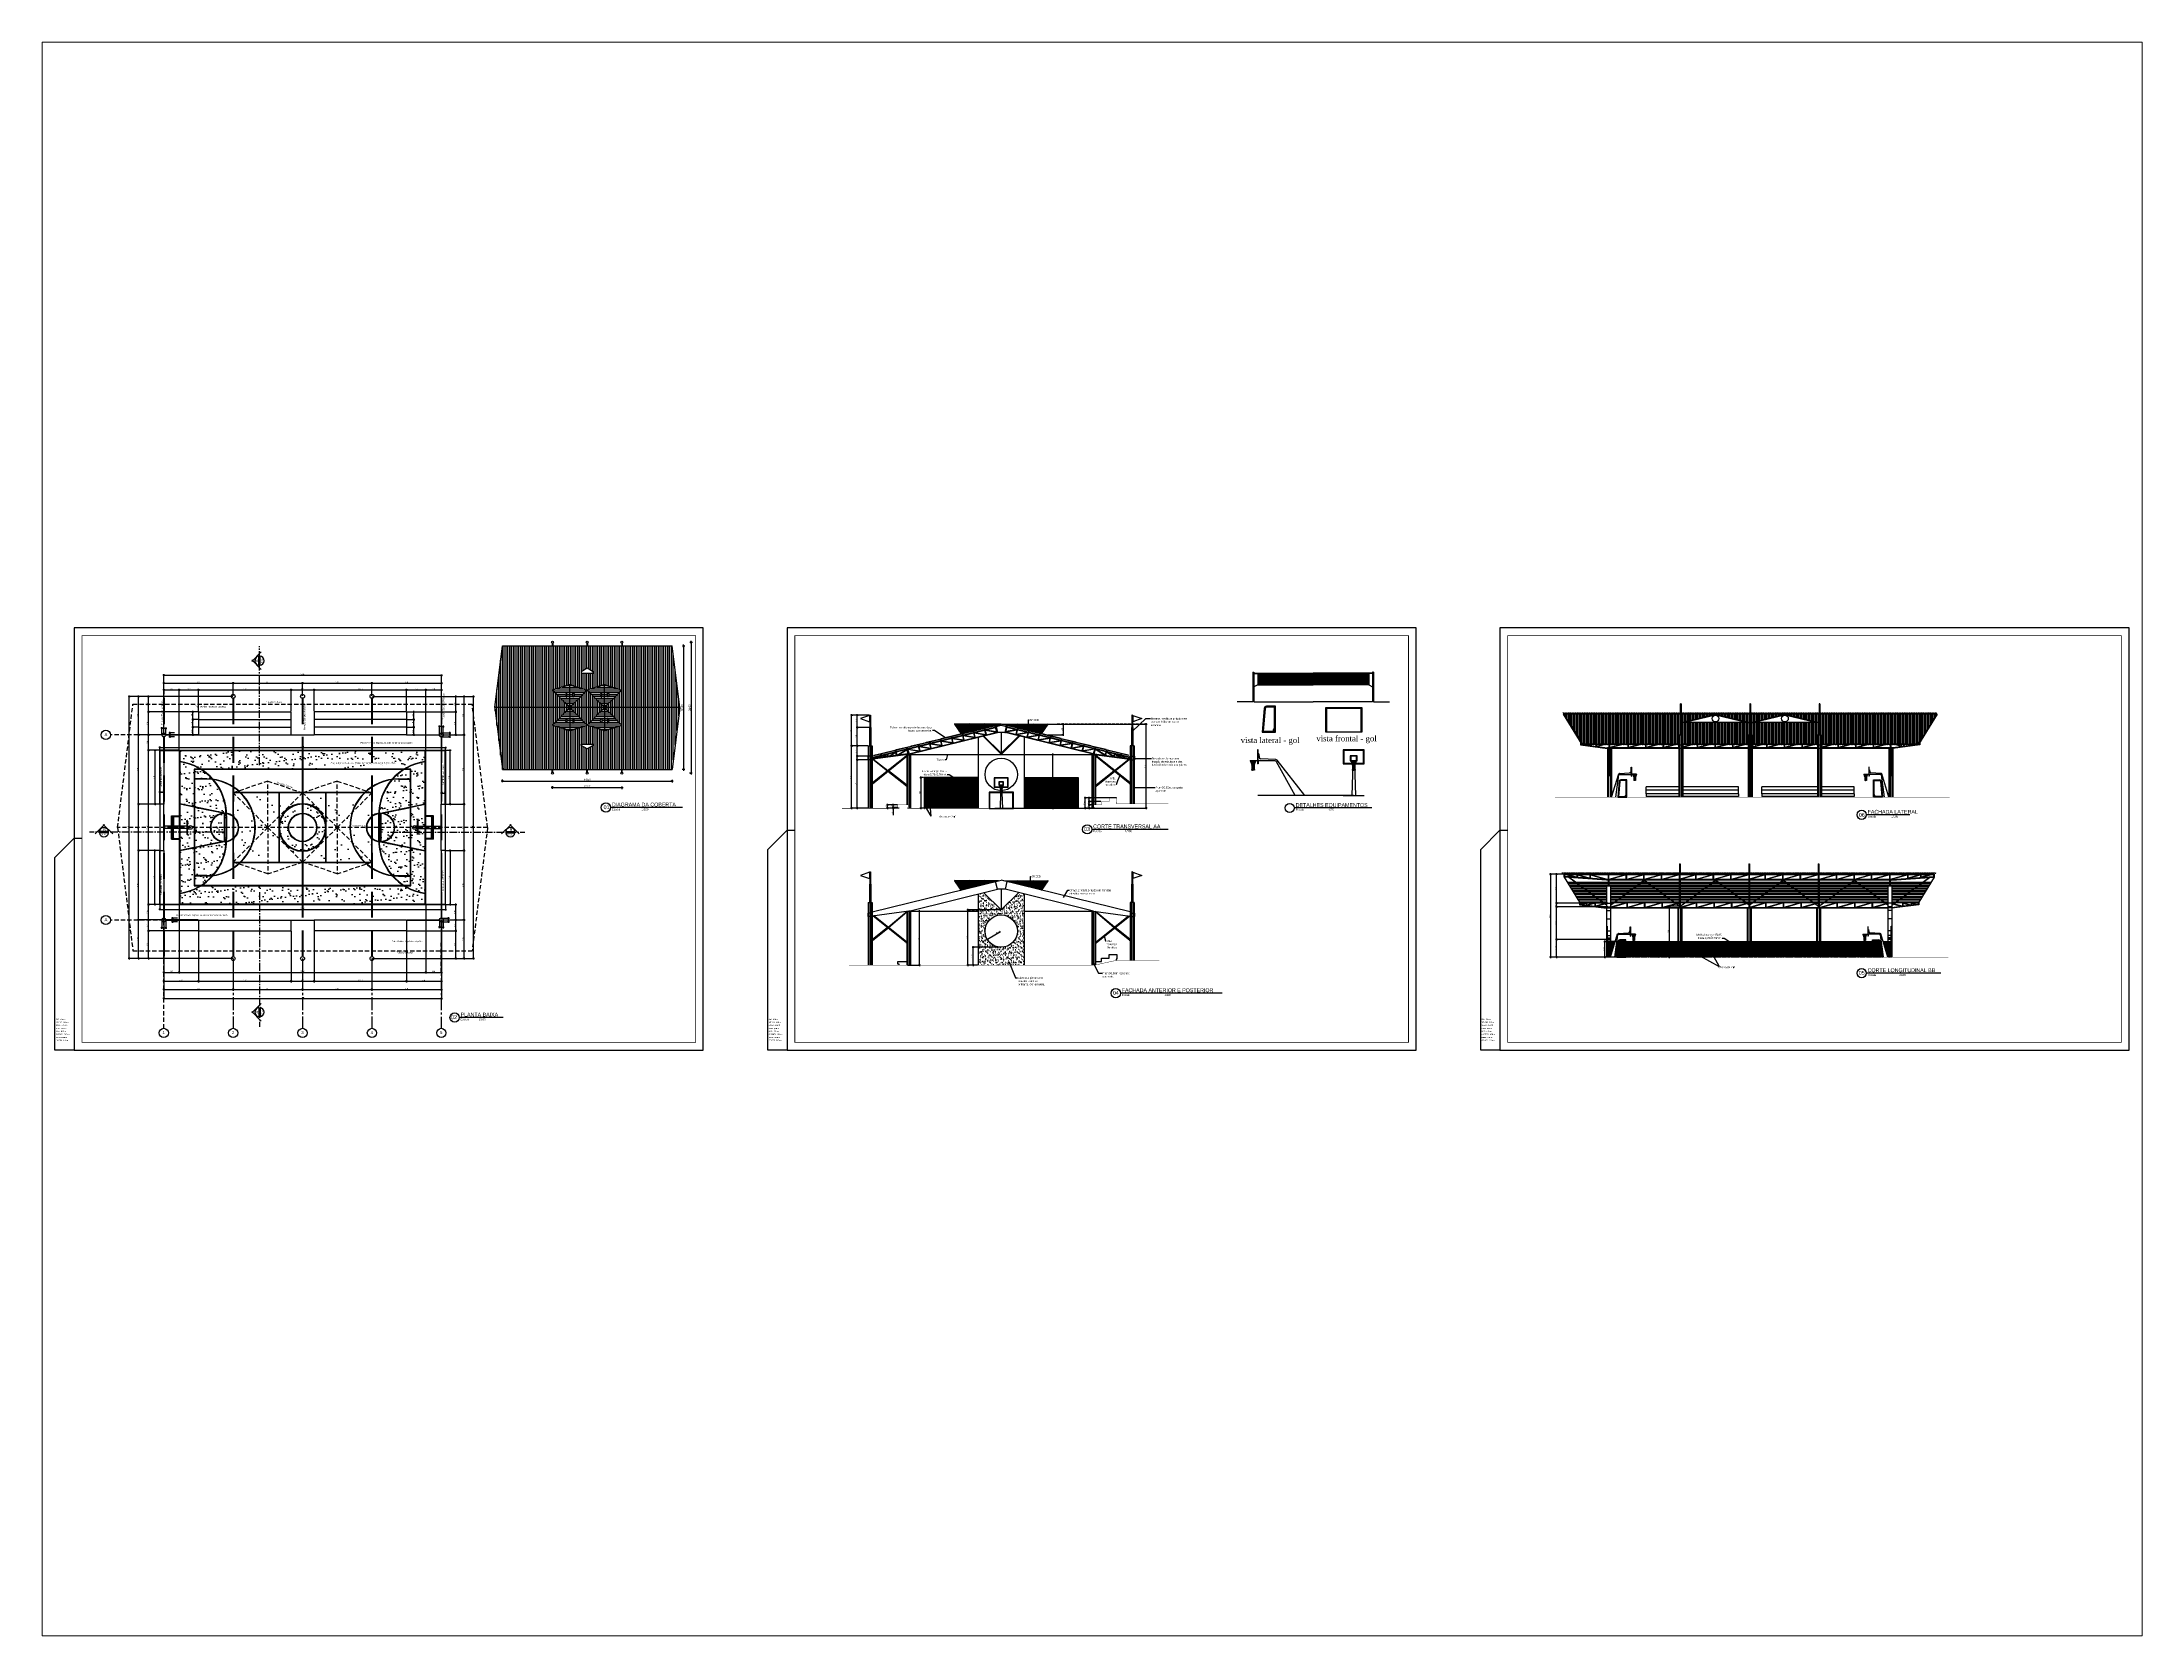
# Paper-space layout 'Layout1' of a CAD drawing. Extents: x 26 to 231, y 20 to 176.
# The model-space entities are those that its viewports show. They can reach past a viewport. Long polylines and large blocks are cut down to what shows.
import ezdxf

# ---------------------------------------------------------------- set-up
doc = ezdxf.new("R2010")
doc.units = 0
doc.linetypes.add('CENTER2', pattern=[28.575, 19.05, -3.175, 3.175, -3.175])
doc.linetypes.add('DASHED2', pattern=[9.525, 6.35, -3.175])
doc.layers.get('0').update_dxf_attribs({"linetype": 'CONTINUOUS'})
doc.layers.get('Defpoints').update_dxf_attribs({"linetype": 'CONTINUOUS'})
for name, color, linetype in [('ALAMBRADO', 40, 'CONTINUOUS'), ('ARQUIBANCADA', 3, 'CONTINUOUS'), ('BASQUETE', 1, 'CONTINUOUS'), ('COBERTA', 7, 'CONTINUOUS'), ('CORTE', 7, 'CONTINUOUS'), ('COTAS', 7, 'CONTINUOUS'), ('FUTSAL', 7, 'CONTINUOUS'), ('PAREDES', 6, 'CONTINUOUS'), ('PROJ_COB', 8, 'DASHED2'), ('TELHAS', 6, 'CONTINUOUS'), ('VOLEI', 4, 'CONTINUOUS')]:
    doc.layers.add(name, color=color, linetype=linetype)
doc.styles.add('COTAS', font='ARIALN.TTF', dxfattribs={"height": 0.15})
doc.styles.add('SOBRAL', font='arialbi.ttf')
doc.styles.get("Standard").update_dxf_attribs({"font": 'times.ttf'})
doc.dimstyles.new('ESCALA150', dxfattribs={"dimtxt": 0.25, "dimasz": 0.004, "dimexe": 0.06, "dimexo": 0.06, "dimgap": 0.06, "dimtad": 1, "dimlfac": 2, "dimzin": 4, "dimdsep": 46, "dimtxsty": 'COTAS', "dimblk": 'PONTO', "dimcen": 0.06, "dimdle": 0.06, "dimse1": 1, "dimse2": 1, "dimclrd": 256, "dimclre": 256, "dimclrt": 256, "dimadec": 0, "dimazin": 1, "dimtfac": 1, "dimtix": 1, "dimtmove": 0, "dimatfit": 3, "dimldrblk": 'OPEN90', "dimfxl": 1, "dimtolj": 1, "dimtzin": 0, "dimlwd": -1, "dimarcsym": 0})
doc.dimstyles.new('ESCALA75', dxfattribs={"dimtxt": 0.15, "dimasz": 0.003, "dimexe": 0.06, "dimexo": 0.06, "dimgap": 0.06, "dimtad": 1, "dimzin": 4, "dimdsep": 46, "dimtxsty": 'COTAS', "dimblk": 'PONTO', "dimcen": 0.06, "dimdle": 0.06, "dimclrd": 256, "dimclre": 8, "dimclrt": 256, "dimadec": 0, "dimazin": 1, "dimtfac": 1, "dimtix": 1, "dimtmove": 0, "dimatfit": 3, "dimldrblk": 'OPEN90', "dimfxl": 1, "dimtolj": 1, "dimtzin": 0, "dimlwd": -1, "dimarcsym": 0})
pattern_1 = [(90, (-4.14106, 128.62018), (-0.238125, 1e-17), [])]
pattern_2 = [(37.5, (-58.7258, 2.731), (-0.048001, 1.4682397), [0, -1.15824, 0, -1.2954, 0, -1.23825]), (7.5, (-58.7258, 2.731), (1.34857, 2.150475), [0, -0.62484, 0, -1.04394, 0, -0.40005]), (327.5, (-59.6631, 2.731), (2.372977, 0.0043116), [0, -0.381, 0, -1.3716, 0, -1.7907]), (317.5, (-59.663, 2.731), (2.29067, 0.668788), [0, -0.1905, 0, -0.89916, 0, -1.0287])]
pattern_3 = [(90, (0, 0.77187), (-0.15875, 1e-17), [])]

# ---------------------------------------------------------------- blocks, each defined once
blk = doc.blocks.new('COB')
at = {"layer": 'PROJ_COB', "ltscale": 0.05}
for p, q in [((-28.5, 6), (-33, 4.5)), ((-28.5, 6), (-24, 4.5)), ((-28.5, 0), (-28.5, 6)), ((-19.5, 6), (-24, 4.5)), ((-19.5, 6), (-15, 4.5)), ((-19.5, 0), (-19.5, 6)), ((-28.5, 0), (-33, 4.5)), ((-28.5, 0), (-24, 4.5)), ((-19.5, 0), (-24, 4.5)), ((-19.5, 0), (-15, 4.5)), ((-28.5, 0), (-33, -4.5)), ((-28.5, 0), (-24, -4.5)), ((-28.5, 0), (-28.5, -6)), ((-19.5, 0), (-24, -4.5)), ((-19.5, 0), (-15, -4.5)), ((-19.5, 0), (-19.5, -6)), ((-28.5, -6), (-33, -4.5)), ((-28.5, -6), (-24, -4.5)), ((-19.5, -6), (-24, -4.5)), ((-19.5, -6), (-15, -4.5))]:
    blk.add_line(p, q, dxfattribs=at)
blk = doc.blocks.new('TLH_OND')
at = {"layer": 'TELHAS'}
blk.add_lwpolyline([(0, 0, -0.638229), (0.11, 0, 0.638229), (0.23, 0, -0.638229), (0.34, 0, 0.638229), (0.45, 0, -0.638229), (0.56, 0, 0.638229), (0.68, 0, -0.638229), (0.79, 0, 0.638229), (0.9, 0, -0.638229), (1.02, 0, 0.638229), (1.13, 0)], format="xyb", dxfattribs=at)
blk = doc.blocks.new('PONTO')
at = {"layer": 'COTAS'}
for p, q in [((-43, 0), (43, 0)), ((0, 36), (0, -45))]:
    blk.add_line(p, q, dxfattribs=at)
blk.add_circle((0, 0), 18.1, dxfattribs=at)
blk = doc.blocks.new('*D4')
at = {"layer": 'COTAS', "color": 8, "lineweight": -2}
for p, q in [((-41.4, 276.79), (-41.4, 282.63)), ((-39.4, 274.76), (-39.4, 282.63))]:
    blk.add_line(p, q, dxfattribs=at)
at = {"layer": 'COTAS'}
blk.add_line((-41.4, 282.57), (-39.41, 282.57), dxfattribs=at)
at = {"layer": 'Defpoints', "color": 0}
for p in [(-39.4, 282.57), (-41.4, 276.73), (-39.4, 274.7)]:
    blk.add_point(p, dxfattribs=at)
at = {"layer": 'COTAS', "xscale": 0.003, "yscale": 0.003, "zscale": 0.003, "rotation": 180}
blk.add_blockref('PONTO', (-41.4, 282.57), dxfattribs=at)
at = {"layer": 'COTAS', "xscale": 0.003, "yscale": 0.003, "zscale": 0.003}
blk.add_blockref('PONTO', (-39.4, 282.57), dxfattribs=at)
at = {"layer": 'COTAS', "insert": (-40.4, 282.7), "char_height": 0.15, "attachment_point": 5, "style": 'COTAS'}
blk.add_mtext('\\A1;2.00', dxfattribs=at)
blk = doc.blocks.new('_Open90')
at = {"layer": 'COTAS', "color": 0, "lineweight": -2}
for p, q in [((0, 0), (-1, 0)), ((-0.5, 0.5), (0, 0)), ((0, 0), (-0.5, -0.5))]:
    blk.add_line(p, q, dxfattribs=at)
blk = doc.blocks.new('*D5')
at = {"layer": 'COTAS', "color": 8, "lineweight": -2}
for p, q in [((-39.4, 274.76), (-39.4, 282.63)), ((-36.9, 279.79), (-36.9, 282.63))]:
    blk.add_line(p, q, dxfattribs=at)
at = {"layer": 'COTAS'}
blk.add_line((-39.4, 282.57), (-36.91, 282.57), dxfattribs=at)
at = {"layer": 'Defpoints', "color": 0}
for p in [(-36.9, 282.57), (-36.9, 279.73), (-39.4, 274.7)]:
    blk.add_point(p, dxfattribs=at)
at = {"layer": 'COTAS', "xscale": 0.003, "yscale": 0.003, "zscale": 0.003, "rotation": 180}
blk.add_blockref('PONTO', (-39.4, 282.57), dxfattribs=at)
at = {"layer": 'COTAS', "xscale": 0.003, "yscale": 0.003, "zscale": 0.003}
blk.add_blockref('PONTO', (-36.9, 282.57), dxfattribs=at)
at = {"layer": 'COTAS', "insert": (-38.15, 282.7), "char_height": 0.15, "attachment_point": 5, "style": 'COTAS'}
blk.add_mtext('\\A1;2.50', dxfattribs=at)
blk = doc.blocks.new('*D6')
at = {"layer": 'COTAS', "color": 8, "lineweight": -2}
for p, q in [((-36.9, 279.79), (-36.9, 282.63)), ((-24.9, 279.79), (-24.9, 282.63))]:
    blk.add_line(p, q, dxfattribs=at)
at = {"layer": 'COTAS'}
blk.add_line((-36.9, 282.57), (-24.91, 282.57), dxfattribs=at)
at = {"layer": 'Defpoints', "color": 0}
for p in [(-24.9, 282.57), (-36.9, 279.73), (-24.9, 279.73)]:
    blk.add_point(p, dxfattribs=at)
at = {"layer": 'COTAS', "xscale": 0.003, "yscale": 0.003, "zscale": 0.003, "rotation": 180}
blk.add_blockref('PONTO', (-36.9, 282.57), dxfattribs=at)
at = {"layer": 'COTAS', "xscale": 0.003, "yscale": 0.003, "zscale": 0.003}
blk.add_blockref('PONTO', (-24.9, 282.57), dxfattribs=at)
at = {"layer": 'COTAS', "insert": (-30.9, 282.7), "char_height": 0.15, "attachment_point": 5, "style": 'COTAS'}
blk.add_mtext('\\A1;12.00', dxfattribs=at)
blk = doc.blocks.new('*D7')
at = {"layer": 'COTAS', "color": 8, "lineweight": -2}
for p, q in [((-24.9, 279.79), (-24.9, 282.63)), ((-21.9, 279.79), (-21.9, 282.63))]:
    blk.add_line(p, q, dxfattribs=at)
at = {"layer": 'COTAS'}
blk.add_line((-24.9, 282.57), (-21.91, 282.57), dxfattribs=at)
at = {"layer": 'Defpoints', "color": 0}
for p in [(-21.9, 282.57), (-24.9, 279.73), (-21.9, 279.73)]:
    blk.add_point(p, dxfattribs=at)
at = {"layer": 'COTAS', "xscale": 0.003, "yscale": 0.003, "zscale": 0.003, "rotation": 180}
blk.add_blockref('PONTO', (-24.9, 282.57), dxfattribs=at)
at = {"layer": 'COTAS', "xscale": 0.003, "yscale": 0.003, "zscale": 0.003}
blk.add_blockref('PONTO', (-21.9, 282.57), dxfattribs=at)
at = {"layer": 'COTAS', "insert": (-23.4, 282.7), "char_height": 0.15, "attachment_point": 5, "style": 'COTAS'}
blk.add_mtext('\\A1;3.00', dxfattribs=at)
blk = doc.blocks.new('*D8')
at = {"layer": 'COTAS', "color": 8, "lineweight": -2}
for p, q in [((-21.9, 279.79), (-21.9, 282.63)), ((-9.9, 279.79), (-9.9, 282.63))]:
    blk.add_line(p, q, dxfattribs=at)
at = {"layer": 'COTAS'}
blk.add_line((-21.9, 282.57), (-9.91, 282.57), dxfattribs=at)
at = {"layer": 'Defpoints', "color": 0}
for p in [(-9.9, 282.57), (-21.9, 279.73), (-9.9, 279.73)]:
    blk.add_point(p, dxfattribs=at)
at = {"layer": 'COTAS', "xscale": 0.003, "yscale": 0.003, "zscale": 0.003, "rotation": 180}
blk.add_blockref('PONTO', (-21.9, 282.57), dxfattribs=at)
at = {"layer": 'COTAS', "xscale": 0.003, "yscale": 0.003, "zscale": 0.003}
blk.add_blockref('PONTO', (-9.9, 282.57), dxfattribs=at)
at = {"layer": 'COTAS', "insert": (-15.9, 282.7), "char_height": 0.15, "attachment_point": 5, "style": 'COTAS'}
blk.add_mtext('\\A1;12.00', dxfattribs=at)
blk = doc.blocks.new('*D9')
at = {"layer": 'COTAS', "color": 8, "lineweight": -2}
for p, q in [((-9.9, 279.79), (-9.9, 282.63)), ((-7.4, 274.76), (-7.4, 282.63))]:
    blk.add_line(p, q, dxfattribs=at)
at = {"layer": 'COTAS'}
blk.add_line((-9.9, 282.57), (-7.41, 282.57), dxfattribs=at)
at = {"layer": 'Defpoints', "color": 0}
for p in [(-7.4, 282.57), (-9.9, 279.73), (-7.4, 274.7)]:
    blk.add_point(p, dxfattribs=at)
at = {"layer": 'COTAS', "xscale": 0.003, "yscale": 0.003, "zscale": 0.003, "rotation": 180}
blk.add_blockref('PONTO', (-9.9, 282.57), dxfattribs=at)
at = {"layer": 'COTAS', "xscale": 0.003, "yscale": 0.003, "zscale": 0.003}
blk.add_blockref('PONTO', (-7.4, 282.57), dxfattribs=at)
at = {"layer": 'COTAS', "insert": (-8.65, 282.7), "char_height": 0.15, "attachment_point": 5, "style": 'COTAS'}
blk.add_mtext('\\A1;2.50', dxfattribs=at)
blk = doc.blocks.new('*D10')
at = {"layer": 'COTAS', "color": 8, "lineweight": -2}
for p, q in [((-7.4, 274.76), (-7.4, 282.63)), ((-5.4, 276.79), (-5.4, 282.63))]:
    blk.add_line(p, q, dxfattribs=at)
at = {"layer": 'COTAS'}
blk.add_line((-7.4, 282.57), (-5.41, 282.57), dxfattribs=at)
at = {"layer": 'Defpoints', "color": 0}
for p in [(-5.4, 282.57), (-5.4, 276.73), (-7.4, 274.7)]:
    blk.add_point(p, dxfattribs=at)
at = {"layer": 'COTAS', "xscale": 0.003, "yscale": 0.003, "zscale": 0.003, "rotation": 180}
blk.add_blockref('PONTO', (-7.4, 282.57), dxfattribs=at)
at = {"layer": 'COTAS', "xscale": 0.003, "yscale": 0.003, "zscale": 0.003}
blk.add_blockref('PONTO', (-5.4, 282.57), dxfattribs=at)
at = {"layer": 'COTAS', "insert": (-6.4, 282.7), "char_height": 0.15, "attachment_point": 5, "style": 'COTAS'}
blk.add_mtext('\\A1;2.00', dxfattribs=at)
blk = doc.blocks.new('*D11')
at = {"layer": 'COTAS', "color": 8, "lineweight": -2}
for p, q in [((-41.4, 276.79), (-41.4, 283.5)), ((-32.4, 281.79), (-32.4, 283.5))]:
    blk.add_line(p, q, dxfattribs=at)
at = {"layer": 'COTAS'}
blk.add_line((-41.4, 283.44), (-32.41, 283.44), dxfattribs=at)
at = {"layer": 'Defpoints', "color": 0}
for p in [(-32.4, 283.44), (-32.4, 281.73), (-41.4, 276.73)]:
    blk.add_point(p, dxfattribs=at)
at = {"layer": 'COTAS', "xscale": 0.003, "yscale": 0.003, "zscale": 0.003, "rotation": 180}
blk.add_blockref('PONTO', (-41.4, 283.44), dxfattribs=at)
at = {"layer": 'COTAS', "xscale": 0.003, "yscale": 0.003, "zscale": 0.003}
blk.add_blockref('PONTO', (-32.4, 283.44), dxfattribs=at)
at = {"layer": 'COTAS', "insert": (-36.9, 283.57), "char_height": 0.15, "attachment_point": 5, "style": 'COTAS'}
blk.add_mtext('\\A1;9.00', dxfattribs=at)
blk = doc.blocks.new('*D12')
at = {"layer": 'COTAS', "color": 8, "lineweight": -2}
for p, q in [((-32.4, 281.79), (-32.4, 283.5)), ((-23.4, 281.79), (-23.4, 283.5))]:
    blk.add_line(p, q, dxfattribs=at)
at = {"layer": 'COTAS'}
blk.add_line((-32.4, 283.44), (-23.41, 283.44), dxfattribs=at)
at = {"layer": 'Defpoints', "color": 0}
for p in [(-23.4, 283.44), (-32.4, 281.73), (-23.4, 281.73)]:
    blk.add_point(p, dxfattribs=at)
at = {"layer": 'COTAS', "xscale": 0.003, "yscale": 0.003, "zscale": 0.003, "rotation": 180}
blk.add_blockref('PONTO', (-32.4, 283.44), dxfattribs=at)
at = {"layer": 'COTAS', "xscale": 0.003, "yscale": 0.003, "zscale": 0.003}
blk.add_blockref('PONTO', (-23.4, 283.44), dxfattribs=at)
at = {"layer": 'COTAS', "insert": (-27.9, 283.57), "char_height": 0.15, "attachment_point": 5, "style": 'COTAS'}
blk.add_mtext('\\A1;9.00', dxfattribs=at)
blk = doc.blocks.new('*D13')
at = {"layer": 'COTAS', "color": 8, "lineweight": -2}
for p, q in [((-23.4, 281.79), (-23.4, 283.5)), ((-14.4, 281.79), (-14.4, 283.5))]:
    blk.add_line(p, q, dxfattribs=at)
at = {"layer": 'COTAS'}
blk.add_line((-23.4, 283.44), (-14.41, 283.44), dxfattribs=at)
at = {"layer": 'Defpoints', "color": 0}
for p in [(-14.4, 283.44), (-23.4, 281.73), (-14.4, 281.73)]:
    blk.add_point(p, dxfattribs=at)
at = {"layer": 'COTAS', "xscale": 0.003, "yscale": 0.003, "zscale": 0.003, "rotation": 180}
blk.add_blockref('PONTO', (-23.4, 283.44), dxfattribs=at)
at = {"layer": 'COTAS', "xscale": 0.003, "yscale": 0.003, "zscale": 0.003}
blk.add_blockref('PONTO', (-14.4, 283.44), dxfattribs=at)
at = {"layer": 'COTAS', "insert": (-18.9, 283.57), "char_height": 0.15, "attachment_point": 5, "style": 'COTAS'}
blk.add_mtext('\\A1;9.00', dxfattribs=at)
blk = doc.blocks.new('*D14')
at = {"layer": 'COTAS', "color": 8, "lineweight": -2}
for p, q in [((-14.4, 281.79), (-14.4, 283.5)), ((-5.4, 276.79), (-5.4, 283.5))]:
    blk.add_line(p, q, dxfattribs=at)
at = {"layer": 'COTAS'}
blk.add_line((-14.4, 283.44), (-5.41, 283.44), dxfattribs=at)
at = {"layer": 'Defpoints', "color": 0}
for p in [(-5.4, 283.44), (-14.4, 281.73), (-5.4, 276.73)]:
    blk.add_point(p, dxfattribs=at)
at = {"layer": 'COTAS', "xscale": 0.003, "yscale": 0.003, "zscale": 0.003, "rotation": 180}
blk.add_blockref('PONTO', (-14.4, 283.44), dxfattribs=at)
at = {"layer": 'COTAS', "xscale": 0.003, "yscale": 0.003, "zscale": 0.003}
blk.add_blockref('PONTO', (-5.4, 283.44), dxfattribs=at)
at = {"layer": 'COTAS', "insert": (-9.9, 283.57), "char_height": 0.15, "attachment_point": 5, "style": 'COTAS'}
blk.add_mtext('\\A1;9.00', dxfattribs=at)
blk = doc.blocks.new('*D15')
at = {"layer": 'COTAS', "color": 8, "lineweight": -2}
for p, q in [((-39.4, 254.7), (-39.4, 245.87)), ((-41.4, 252.67), (-41.4, 245.87))]:
    blk.add_line(p, q, dxfattribs=at)
at = {"layer": 'COTAS'}
blk.add_line((-41.4, 245.93), (-39.41, 245.93), dxfattribs=at)
at = {"layer": 'Defpoints', "color": 0}
for p in [(-39.4, 254.76), (-41.4, 252.73), (-39.4, 245.93)]:
    blk.add_point(p, dxfattribs=at)
at = {"layer": 'COTAS', "xscale": 0.003, "yscale": 0.003, "zscale": 0.003, "rotation": 180}
blk.add_blockref('PONTO', (-41.4, 245.93), dxfattribs=at)
at = {"layer": 'COTAS', "xscale": 0.003, "yscale": 0.003, "zscale": 0.003}
blk.add_blockref('PONTO', (-39.4, 245.93), dxfattribs=at)
at = {"layer": 'COTAS', "insert": (-40.4, 246.07), "char_height": 0.15, "attachment_point": 5, "style": 'COTAS'}
blk.add_mtext('\\A1;2.00', dxfattribs=at)
blk = doc.blocks.new('*D16')
at = {"layer": 'COTAS', "color": 8, "lineweight": -2}
for p, q in [((-39.4, 254.7), (-39.4, 245.87)), ((-7.4, 254.7), (-7.4, 245.87))]:
    blk.add_line(p, q, dxfattribs=at)
at = {"layer": 'COTAS'}
blk.add_line((-39.4, 245.93), (-7.41, 245.93), dxfattribs=at)
at = {"layer": 'Defpoints', "color": 0}
for p in [(-39.4, 254.76), (-7.4, 254.76), (-7.4, 245.93)]:
    blk.add_point(p, dxfattribs=at)
at = {"layer": 'COTAS', "xscale": 0.003, "yscale": 0.003, "zscale": 0.003, "rotation": 180}
blk.add_blockref('PONTO', (-39.4, 245.93), dxfattribs=at)
at = {"layer": 'COTAS', "xscale": 0.003, "yscale": 0.003, "zscale": 0.003}
blk.add_blockref('PONTO', (-7.4, 245.93), dxfattribs=at)
at = {"layer": 'COTAS', "insert": (-23.4, 246.07), "char_height": 0.15, "attachment_point": 5, "style": 'COTAS'}
blk.add_mtext('\\A1;32.00', dxfattribs=at)
blk = doc.blocks.new('*D17')
at = {"layer": 'COTAS', "color": 8, "lineweight": -2}
for p, q in [((-7.4, 254.7), (-7.4, 245.87)), ((-5.4, 252.67), (-5.4, 245.87))]:
    blk.add_line(p, q, dxfattribs=at)
at = {"layer": 'COTAS'}
blk.add_line((-7.4, 245.93), (-5.41, 245.93), dxfattribs=at)
at = {"layer": 'Defpoints', "color": 0}
for p in [(-7.4, 254.76), (-5.4, 252.73), (-5.4, 245.93)]:
    blk.add_point(p, dxfattribs=at)
at = {"layer": 'COTAS', "xscale": 0.003, "yscale": 0.003, "zscale": 0.003, "rotation": 180}
blk.add_blockref('PONTO', (-7.4, 245.93), dxfattribs=at)
at = {"layer": 'COTAS', "xscale": 0.003, "yscale": 0.003, "zscale": 0.003}
blk.add_blockref('PONTO', (-5.4, 245.93), dxfattribs=at)
at = {"layer": 'COTAS', "insert": (-6.4, 246.07), "char_height": 0.15, "attachment_point": 5, "style": 'COTAS'}
blk.add_mtext('\\A1;2.00', dxfattribs=at)
blk = doc.blocks.new('*D18')
at = {"layer": 'COTAS', "color": 8, "lineweight": -2}
for p, q in [((-41.4, 252.67), (-41.4, 244.72)), ((-36.9, 251.27), (-36.9, 244.72))]:
    blk.add_line(p, q, dxfattribs=at)
at = {"layer": 'COTAS'}
blk.add_line((-41.4, 244.78), (-36.91, 244.78), dxfattribs=at)
at = {"layer": 'Defpoints', "color": 0}
for p in [(-41.4, 252.73), (-36.9, 251.33), (-36.9, 244.78)]:
    blk.add_point(p, dxfattribs=at)
at = {"layer": 'COTAS', "xscale": 0.003, "yscale": 0.003, "zscale": 0.003, "rotation": 180}
blk.add_blockref('PONTO', (-41.4, 244.78), dxfattribs=at)
at = {"layer": 'COTAS', "xscale": 0.003, "yscale": 0.003, "zscale": 0.003}
blk.add_blockref('PONTO', (-36.9, 244.78), dxfattribs=at)
at = {"layer": 'COTAS', "insert": (-39.15, 244.92), "char_height": 0.15, "attachment_point": 5, "style": 'COTAS'}
blk.add_mtext('\\A1;4.50', dxfattribs=at)
blk = doc.blocks.new('*D19')
at = {"layer": 'COTAS', "color": 8, "lineweight": -2}
for p, q in [((-36.9, 251.27), (-36.9, 244.72)), ((-24.9, 251.27), (-24.9, 244.72))]:
    blk.add_line(p, q, dxfattribs=at)
at = {"layer": 'COTAS'}
blk.add_line((-36.9, 244.78), (-24.91, 244.78), dxfattribs=at)
at = {"layer": 'Defpoints', "color": 0}
for p in [(-36.9, 251.33), (-24.9, 251.33), (-24.9, 244.78)]:
    blk.add_point(p, dxfattribs=at)
at = {"layer": 'COTAS', "xscale": 0.003, "yscale": 0.003, "zscale": 0.003, "rotation": 180}
blk.add_blockref('PONTO', (-36.9, 244.78), dxfattribs=at)
at = {"layer": 'COTAS', "xscale": 0.003, "yscale": 0.003, "zscale": 0.003}
blk.add_blockref('PONTO', (-24.9, 244.78), dxfattribs=at)
at = {"layer": 'COTAS', "insert": (-30.9, 244.92), "char_height": 0.15, "attachment_point": 5, "style": 'COTAS'}
blk.add_mtext('\\A1;12.00', dxfattribs=at)
blk = doc.blocks.new('*D20')
at = {"layer": 'COTAS', "color": 8, "lineweight": -2}
for p, q in [((-24.9, 251.27), (-24.9, 244.72)), ((-21.9, 251.27), (-21.9, 244.72))]:
    blk.add_line(p, q, dxfattribs=at)
at = {"layer": 'COTAS'}
blk.add_line((-24.9, 244.78), (-21.91, 244.78), dxfattribs=at)
at = {"layer": 'Defpoints', "color": 0}
for p in [(-24.9, 251.33), (-21.9, 251.33), (-21.9, 244.78)]:
    blk.add_point(p, dxfattribs=at)
at = {"layer": 'COTAS', "xscale": 0.003, "yscale": 0.003, "zscale": 0.003, "rotation": 180}
blk.add_blockref('PONTO', (-24.9, 244.78), dxfattribs=at)
at = {"layer": 'COTAS', "xscale": 0.003, "yscale": 0.003, "zscale": 0.003}
blk.add_blockref('PONTO', (-21.9, 244.78), dxfattribs=at)
at = {"layer": 'COTAS', "insert": (-23.4, 244.92), "char_height": 0.15, "attachment_point": 5, "style": 'COTAS'}
blk.add_mtext('\\A1;3.00', dxfattribs=at)
blk = doc.blocks.new('*D21')
at = {"layer": 'COTAS', "color": 8, "lineweight": -2}
for p, q in [((-21.9, 251.27), (-21.9, 244.72)), ((-9.9, 251.27), (-9.9, 244.72))]:
    blk.add_line(p, q, dxfattribs=at)
at = {"layer": 'COTAS'}
blk.add_line((-21.9, 244.78), (-9.91, 244.78), dxfattribs=at)
at = {"layer": 'Defpoints', "color": 0}
for p in [(-21.9, 251.33), (-9.9, 251.33), (-9.9, 244.78)]:
    blk.add_point(p, dxfattribs=at)
at = {"layer": 'COTAS', "xscale": 0.003, "yscale": 0.003, "zscale": 0.003, "rotation": 180}
blk.add_blockref('PONTO', (-21.9, 244.78), dxfattribs=at)
at = {"layer": 'COTAS', "xscale": 0.003, "yscale": 0.003, "zscale": 0.003}
blk.add_blockref('PONTO', (-9.9, 244.78), dxfattribs=at)
at = {"layer": 'COTAS', "insert": (-15.9, 244.92), "char_height": 0.15, "attachment_point": 5, "style": 'COTAS'}
blk.add_mtext('\\A1;12.00', dxfattribs=at)
blk = doc.blocks.new('*D22')
at = {"layer": 'COTAS', "color": 8, "lineweight": -2}
for p, q in [((-9.9, 251.27), (-9.9, 244.72)), ((-5.4, 252.67), (-5.4, 244.72))]:
    blk.add_line(p, q, dxfattribs=at)
at = {"layer": 'COTAS'}
blk.add_line((-9.9, 244.78), (-5.41, 244.78), dxfattribs=at)
at = {"layer": 'Defpoints', "color": 0}
for p in [(-9.9, 251.33), (-5.4, 252.73), (-5.4, 244.78)]:
    blk.add_point(p, dxfattribs=at)
at = {"layer": 'COTAS', "xscale": 0.003, "yscale": 0.003, "zscale": 0.003, "rotation": 180}
blk.add_blockref('PONTO', (-9.9, 244.78), dxfattribs=at)
at = {"layer": 'COTAS', "xscale": 0.003, "yscale": 0.003, "zscale": 0.003}
blk.add_blockref('PONTO', (-5.4, 244.78), dxfattribs=at)
at = {"layer": 'COTAS', "insert": (-7.65, 244.92), "char_height": 0.15, "attachment_point": 5, "style": 'COTAS'}
blk.add_mtext('\\A1;4.50', dxfattribs=at)
blk = doc.blocks.new('*D23')
at = {"layer": 'COTAS', "color": 8, "lineweight": -2}
for p, q in [((-41.4, 252.67), (-41.4, 243.65)), ((-32.4, 247.67), (-32.4, 243.65))]:
    blk.add_line(p, q, dxfattribs=at)
at = {"layer": 'COTAS'}
blk.add_line((-41.4, 243.71), (-32.41, 243.71), dxfattribs=at)
at = {"layer": 'Defpoints', "color": 0}
for p in [(-41.4, 252.73), (-32.4, 247.73), (-32.4, 243.71)]:
    blk.add_point(p, dxfattribs=at)
at = {"layer": 'COTAS', "xscale": 0.003, "yscale": 0.003, "zscale": 0.003, "rotation": 180}
blk.add_blockref('PONTO', (-41.4, 243.71), dxfattribs=at)
at = {"layer": 'COTAS', "xscale": 0.003, "yscale": 0.003, "zscale": 0.003}
blk.add_blockref('PONTO', (-32.4, 243.71), dxfattribs=at)
at = {"layer": 'COTAS', "insert": (-36.9, 243.84), "char_height": 0.15, "attachment_point": 5, "style": 'COTAS'}
blk.add_mtext('\\A1;9.00', dxfattribs=at)
blk = doc.blocks.new('*D24')
at = {"layer": 'COTAS', "color": 8, "lineweight": -2}
for p, q in [((-32.4, 247.67), (-32.4, 243.65)), ((-23.4, 247.67), (-23.4, 243.65))]:
    blk.add_line(p, q, dxfattribs=at)
at = {"layer": 'COTAS'}
blk.add_line((-32.4, 243.71), (-23.41, 243.71), dxfattribs=at)
at = {"layer": 'Defpoints', "color": 0}
for p in [(-32.4, 247.73), (-23.4, 247.73), (-23.4, 243.71)]:
    blk.add_point(p, dxfattribs=at)
at = {"layer": 'COTAS', "xscale": 0.003, "yscale": 0.003, "zscale": 0.003, "rotation": 180}
blk.add_blockref('PONTO', (-32.4, 243.71), dxfattribs=at)
at = {"layer": 'COTAS', "xscale": 0.003, "yscale": 0.003, "zscale": 0.003}
blk.add_blockref('PONTO', (-23.4, 243.71), dxfattribs=at)
at = {"layer": 'COTAS', "insert": (-27.9, 243.84), "char_height": 0.15, "attachment_point": 5, "style": 'COTAS'}
blk.add_mtext('\\A1;9.00', dxfattribs=at)
blk = doc.blocks.new('*D25')
at = {"layer": 'COTAS', "color": 8, "lineweight": -2}
for p, q in [((-23.4, 247.67), (-23.4, 243.65)), ((-14.4, 247.67), (-14.4, 243.65))]:
    blk.add_line(p, q, dxfattribs=at)
at = {"layer": 'COTAS'}
blk.add_line((-23.4, 243.71), (-14.41, 243.71), dxfattribs=at)
at = {"layer": 'Defpoints', "color": 0}
for p in [(-23.4, 247.73), (-14.4, 247.73), (-14.4, 243.71)]:
    blk.add_point(p, dxfattribs=at)
at = {"layer": 'COTAS', "xscale": 0.003, "yscale": 0.003, "zscale": 0.003, "rotation": 180}
blk.add_blockref('PONTO', (-23.4, 243.71), dxfattribs=at)
at = {"layer": 'COTAS', "xscale": 0.003, "yscale": 0.003, "zscale": 0.003}
blk.add_blockref('PONTO', (-14.4, 243.71), dxfattribs=at)
at = {"layer": 'COTAS', "insert": (-18.9, 243.84), "char_height": 0.15, "attachment_point": 5, "style": 'COTAS'}
blk.add_mtext('\\A1;9.00', dxfattribs=at)
blk = doc.blocks.new('*D26')
at = {"layer": 'COTAS', "color": 8, "lineweight": -2}
for p, q in [((-5.4, 252.67), (-5.4, 243.65)), ((-14.4, 247.67), (-14.4, 243.65))]:
    blk.add_line(p, q, dxfattribs=at)
at = {"layer": 'COTAS'}
blk.add_line((-14.4, 243.71), (-5.41, 243.71), dxfattribs=at)
at = {"layer": 'Defpoints', "color": 0}
for p in [(-5.4, 252.73), (-14.4, 247.73), (-5.4, 243.71)]:
    blk.add_point(p, dxfattribs=at)
at = {"layer": 'COTAS', "xscale": 0.003, "yscale": 0.003, "zscale": 0.003, "rotation": 180}
blk.add_blockref('PONTO', (-14.4, 243.71), dxfattribs=at)
at = {"layer": 'COTAS', "xscale": 0.003, "yscale": 0.003, "zscale": 0.003}
blk.add_blockref('PONTO', (-5.4, 243.71), dxfattribs=at)
at = {"layer": 'COTAS', "insert": (-9.9, 243.84), "char_height": 0.15, "attachment_point": 5, "style": 'COTAS'}
blk.add_mtext('\\A1;9.00', dxfattribs=at)
blk = doc.blocks.new('*D27')
at = {"layer": 'COTAS', "color": 8, "lineweight": -2}
for p, q in [((-9.84, 251.33), (-3.47, 251.33)), ((-14.34, 247.73), (-3.47, 247.73))]:
    blk.add_line(p, q, dxfattribs=at)
at = {"layer": 'COTAS'}
blk.add_line((-3.53, 247.73), (-3.53, 251.33), dxfattribs=at)
at = {"layer": 'Defpoints', "color": 0}
for p in [(-9.9, 251.33), (-3.53, 251.33), (-14.4, 247.73)]:
    blk.add_point(p, dxfattribs=at)
at = {"layer": 'COTAS', "xscale": 0.003, "yscale": 0.003, "zscale": 0.003}
for p, rotation in [((-3.53, 251.33), 90), ((-3.53, 247.73), 270)]:
    blk.add_blockref('PONTO', p, dxfattribs=dict(at, rotation=rotation))
at = {"layer": 'COTAS', "insert": (-3.67, 249.53), "char_height": 0.15, "attachment_point": 5, "rotation": 90, "style": 'COTAS'}
blk.add_mtext('\\A1;3.60', dxfattribs=at)
blk = doc.blocks.new('*D28')
at = {"layer": 'COTAS', "color": 8, "lineweight": -2}
for p, q in [((-9.84, 252.73), (-3.47, 252.73)), ((-9.84, 251.33), (-3.47, 251.33))]:
    blk.add_line(p, q, dxfattribs=at)
at = {"layer": 'COTAS'}
blk.add_line((-3.53, 251.33), (-3.53, 252.73), dxfattribs=at)
at = {"layer": 'Defpoints', "color": 0}
for p in [(-9.9, 252.73), (-9.9, 251.33), (-3.53, 252.73)]:
    blk.add_point(p, dxfattribs=at)
at = {"layer": 'COTAS', "xscale": 0.003, "yscale": 0.003, "zscale": 0.003}
for p, rotation in [((-3.53, 251.33), 270), ((-3.53, 252.73), 90)]:
    blk.add_blockref('PONTO', p, dxfattribs=dict(at, rotation=rotation))
at = {"layer": 'COTAS', "insert": (-3.67, 252.03), "char_height": 0.15, "attachment_point": 5, "rotation": 90, "style": 'COTAS'}
blk.add_mtext('\\A1;1.40', dxfattribs=at)
blk = doc.blocks.new('*D29')
at = {"layer": 'COTAS', "color": 8, "lineweight": -2}
for p, q in [((-37.37, 254.73), (-3.47, 254.73)), ((-9.84, 252.73), (-3.47, 252.73))]:
    blk.add_line(p, q, dxfattribs=at)
at = {"layer": 'COTAS'}
blk.add_line((-3.53, 252.73), (-3.53, 254.73), dxfattribs=at)
at = {"layer": 'Defpoints', "color": 0}
for p in [(-37.43, 254.73), (-3.53, 254.73), (-9.9, 252.73)]:
    blk.add_point(p, dxfattribs=at)
at = {"layer": 'COTAS', "xscale": 0.003, "yscale": 0.003, "zscale": 0.003}
for p, rotation in [((-3.53, 254.73), 90), ((-3.53, 252.73), 270)]:
    blk.add_blockref('PONTO', p, dxfattribs=dict(at, rotation=rotation))
at = {"layer": 'COTAS', "insert": (-3.67, 253.73), "char_height": 0.15, "attachment_point": 5, "rotation": 90, "style": 'COTAS'}
blk.add_mtext('\\A1;2.00', dxfattribs=at)
blk = doc.blocks.new('*D30')
at = {"layer": 'COTAS', "color": 8, "lineweight": -2}
for p, q in [((-9.84, 279.73), (-3.47, 279.73)), ((-9.84, 276.73), (-3.47, 276.73))]:
    blk.add_line(p, q, dxfattribs=at)
at = {"layer": 'COTAS'}
blk.add_line((-3.53, 276.73), (-3.53, 279.73), dxfattribs=at)
at = {"layer": 'Defpoints', "color": 0}
for p in [(-9.9, 279.73), (-3.53, 279.73), (-9.9, 276.73)]:
    blk.add_point(p, dxfattribs=at)
at = {"layer": 'COTAS', "xscale": 0.003, "yscale": 0.003, "zscale": 0.003}
for p, rotation in [((-3.53, 279.73), 90), ((-3.53, 276.73), 270)]:
    blk.add_blockref('PONTO', p, dxfattribs=dict(at, rotation=rotation))
at = {"layer": 'COTAS', "insert": (-3.67, 278.23), "char_height": 0.15, "attachment_point": 5, "rotation": 90, "style": 'COTAS'}
blk.add_mtext('\\A1;3.00', dxfattribs=at)
blk = doc.blocks.new('*D31')
at = {"layer": 'COTAS', "color": 8, "lineweight": -2}
for p, q in [((-14.34, 281.73), (-3.47, 281.73)), ((-9.84, 279.73), (-3.47, 279.73))]:
    blk.add_line(p, q, dxfattribs=at)
at = {"layer": 'COTAS'}
blk.add_line((-3.53, 279.73), (-3.53, 281.73), dxfattribs=at)
at = {"layer": 'Defpoints', "color": 0}
for p in [(-14.4, 281.73), (-3.53, 281.73), (-9.9, 279.73)]:
    blk.add_point(p, dxfattribs=at)
at = {"layer": 'COTAS', "xscale": 0.003, "yscale": 0.003, "zscale": 0.003}
for p, rotation in [((-3.53, 281.73), 90), ((-3.53, 279.73), 270)]:
    blk.add_blockref('PONTO', p, dxfattribs=dict(at, rotation=rotation))
at = {"layer": 'COTAS', "insert": (-3.67, 280.73), "char_height": 0.15, "attachment_point": 5, "rotation": 90, "style": 'COTAS'}
blk.add_mtext('\\A1;2.00', dxfattribs=at)
blk = doc.blocks.new('*D32')
at = {"layer": 'COTAS', "color": 8, "lineweight": -2}
for p, q in [((-5.34, 252.73), (-2.4, 252.73)), ((-14.34, 247.73), (-2.4, 247.73))]:
    blk.add_line(p, q, dxfattribs=at)
at = {"layer": 'COTAS'}
blk.add_line((-2.46, 247.73), (-2.46, 252.73), dxfattribs=at)
at = {"layer": 'Defpoints', "color": 0}
for p in [(-5.4, 252.73), (-2.46, 252.73), (-14.4, 247.73)]:
    blk.add_point(p, dxfattribs=at)
at = {"layer": 'COTAS', "xscale": 0.003, "yscale": 0.003, "zscale": 0.003}
for p, rotation in [((-2.46, 252.73), 90), ((-2.46, 247.73), 270)]:
    blk.add_blockref('PONTO', p, dxfattribs=dict(at, rotation=rotation))
at = {"layer": 'COTAS', "insert": (-2.59, 250.23), "char_height": 0.15, "attachment_point": 5, "rotation": 90, "style": 'COTAS'}
blk.add_mtext('\\A1;5.00', dxfattribs=at)
blk = doc.blocks.new('*D33')
at = {"layer": 'COTAS', "color": 8, "lineweight": -2}
for p, q in [((-4.84, 261.73), (-2.4, 261.73)), ((-5.34, 252.73), (-2.4, 252.73))]:
    blk.add_line(p, q, dxfattribs=at)
at = {"layer": 'COTAS'}
blk.add_line((-2.46, 252.73), (-2.46, 261.73), dxfattribs=at)
at = {"layer": 'Defpoints', "color": 0}
for p in [(-4.9, 261.73), (-2.46, 261.73), (-5.4, 252.73)]:
    blk.add_point(p, dxfattribs=at)
at = {"layer": 'COTAS', "xscale": 0.003, "yscale": 0.003, "zscale": 0.003}
for p, rotation in [((-2.46, 261.73), 90), ((-2.46, 252.73), 270)]:
    blk.add_blockref('PONTO', p, dxfattribs=dict(at, rotation=rotation))
at = {"layer": 'COTAS', "insert": (-2.59, 257.23), "char_height": 0.15, "attachment_point": 5, "rotation": 90, "style": 'COTAS'}
blk.add_mtext('\\A1;9.00', dxfattribs=at)
blk = doc.blocks.new('*D34')
at = {"layer": 'COTAS', "color": 8, "lineweight": -2}
for p, q in [((-4.84, 267.73), (-2.4, 267.73)), ((-4.84, 261.73), (-2.4, 261.73))]:
    blk.add_line(p, q, dxfattribs=at)
at = {"layer": 'COTAS'}
blk.add_line((-2.46, 261.73), (-2.46, 267.73), dxfattribs=at)
at = {"layer": 'Defpoints', "color": 0}
for p in [(-4.9, 267.73), (-2.46, 267.73), (-4.9, 261.73)]:
    blk.add_point(p, dxfattribs=at)
at = {"layer": 'COTAS', "xscale": 0.003, "yscale": 0.003, "zscale": 0.003}
for p, rotation in [((-2.46, 267.73), 90), ((-2.46, 261.73), 270)]:
    blk.add_blockref('PONTO', p, dxfattribs=dict(at, rotation=rotation))
at = {"layer": 'COTAS', "insert": (-2.59, 264.73), "char_height": 0.15, "attachment_point": 5, "rotation": 90, "style": 'COTAS'}
blk.add_mtext('\\A1;6.00', dxfattribs=at)
blk = doc.blocks.new('*D35')
at = {"layer": 'COTAS', "color": 8, "lineweight": -2}
for p, q in [((-5.34, 276.73), (-2.4, 276.73)), ((-4.84, 267.73), (-2.4, 267.73))]:
    blk.add_line(p, q, dxfattribs=at)
at = {"layer": 'COTAS'}
blk.add_line((-2.46, 267.73), (-2.46, 276.73), dxfattribs=at)
at = {"layer": 'Defpoints', "color": 0}
for p in [(-5.4, 276.73), (-2.46, 276.73), (-4.9, 267.73)]:
    blk.add_point(p, dxfattribs=at)
at = {"layer": 'COTAS', "xscale": 0.003, "yscale": 0.003, "zscale": 0.003}
for p, rotation in [((-2.46, 276.73), 90), ((-2.46, 267.73), 270)]:
    blk.add_blockref('PONTO', p, dxfattribs=dict(at, rotation=rotation))
at = {"layer": 'COTAS', "insert": (-2.59, 272.23), "char_height": 0.15, "attachment_point": 5, "rotation": 90, "style": 'COTAS'}
blk.add_mtext('\\A1;9.00', dxfattribs=at)
blk = doc.blocks.new('*D36')
at = {"layer": 'COTAS', "color": 8, "lineweight": -2}
for p, q in [((-14.34, 281.73), (-2.4, 281.73)), ((-5.34, 276.73), (-2.4, 276.73))]:
    blk.add_line(p, q, dxfattribs=at)
at = {"layer": 'COTAS'}
blk.add_line((-2.46, 276.73), (-2.46, 281.73), dxfattribs=at)
at = {"layer": 'Defpoints', "color": 0}
for p in [(-14.4, 281.73), (-2.46, 281.73), (-5.4, 276.73)]:
    blk.add_point(p, dxfattribs=at)
at = {"layer": 'COTAS', "xscale": 0.003, "yscale": 0.003, "zscale": 0.003}
for p, rotation in [((-2.46, 281.73), 90), ((-2.46, 276.73), 270)]:
    blk.add_blockref('PONTO', p, dxfattribs=dict(at, rotation=rotation))
at = {"layer": 'COTAS', "insert": (-2.59, 279.23), "char_height": 0.15, "attachment_point": 5, "rotation": 90, "style": 'COTAS'}
blk.add_mtext('\\A1;5.00', dxfattribs=at)
blk = doc.blocks.new('*D37')
at = {"layer": 'COTAS', "color": 8, "lineweight": -2}
for p, q in [((-5.65, 276.79), (-5.65, 277.89)), ((-5.15, 276.79), (-5.15, 277.89))]:
    blk.add_line(p, q, dxfattribs=at)
at = {"layer": 'COTAS'}
blk.add_line((-5.16, 277.83), (-5.65, 277.83), dxfattribs=at)
at = {"layer": 'Defpoints', "color": 0}
for p in [(-5.65, 277.83), (-5.65, 276.73), (-5.15, 276.73)]:
    blk.add_point(p, dxfattribs=at)
at = {"layer": 'COTAS', "xscale": 0.003, "yscale": 0.003, "zscale": 0.003, "rotation": 180}
blk.add_blockref('PONTO', (-5.65, 277.83), dxfattribs=at)
at = {"layer": 'COTAS', "xscale": 0.003, "yscale": 0.003, "zscale": 0.003}
blk.add_blockref('PONTO', (-5.15, 277.83), dxfattribs=at)
at = {"layer": 'COTAS', "insert": (-5.4, 277.96), "char_height": 0.15, "attachment_point": 5, "style": 'COTAS'}
blk.add_mtext('\\A1;.50', dxfattribs=at)
blk = doc.blocks.new('*D38')
at = {"layer": 'COTAS', "color": 8, "lineweight": -2}
for p, q in [((-5.34, 276.98), (-4.26, 276.98)), ((-5.34, 276.48), (-4.26, 276.48))]:
    blk.add_line(p, q, dxfattribs=at)
at = {"layer": 'COTAS'}
blk.add_line((-4.32, 276.98), (-4.32, 276.48), dxfattribs=at)
at = {"layer": 'Defpoints', "color": 0}
for p in [(-5.4, 276.98), (-5.4, 276.48), (-4.32, 276.48)]:
    blk.add_point(p, dxfattribs=at)
at = {"layer": 'COTAS', "xscale": 0.003, "yscale": 0.003, "zscale": 0.003}
for p, rotation in [((-4.32, 276.48), 270), ((-4.32, 276.98), 90)]:
    blk.add_blockref('PONTO', p, dxfattribs=dict(at, rotation=rotation))
at = {"layer": 'COTAS', "insert": (-4.46, 276.73), "char_height": 0.15, "attachment_point": 5, "rotation": 90, "style": 'COTAS'}
blk.add_mtext('\\A1;.50', dxfattribs=at)
blk = doc.blocks.new('*D39')
at = {"layer": 'COTAS', "color": 8, "lineweight": -2}
for p, q in [((-36.96, 251.33), (-43.45, 251.33)), ((-32.46, 247.73), (-43.45, 247.73))]:
    blk.add_line(p, q, dxfattribs=at)
at = {"layer": 'COTAS'}
blk.add_line((-43.39, 247.73), (-43.39, 251.33), dxfattribs=at)
at = {"layer": 'Defpoints', "color": 0}
for p in [(-43.39, 251.33), (-36.9, 251.33), (-32.4, 247.73)]:
    blk.add_point(p, dxfattribs=at)
at = {"layer": 'COTAS', "xscale": 0.003, "yscale": 0.003, "zscale": 0.003}
for p, rotation in [((-43.39, 251.33), 90), ((-43.39, 247.73), 270)]:
    blk.add_blockref('PONTO', p, dxfattribs=dict(at, rotation=rotation))
at = {"layer": 'COTAS', "insert": (-43.53, 249.53), "char_height": 0.15, "attachment_point": 5, "rotation": 90, "style": 'COTAS'}
blk.add_mtext('\\A1;3.60', dxfattribs=at)
blk = doc.blocks.new('*D40')
at = {"layer": 'COTAS', "color": 8, "lineweight": -2}
for p, q in [((-36.96, 252.73), (-43.45, 252.73)), ((-36.96, 251.33), (-43.45, 251.33))]:
    blk.add_line(p, q, dxfattribs=at)
at = {"layer": 'COTAS'}
blk.add_line((-43.39, 251.33), (-43.39, 252.73), dxfattribs=at)
at = {"layer": 'Defpoints', "color": 0}
for p in [(-43.39, 252.73), (-36.9, 252.73), (-36.9, 251.33)]:
    blk.add_point(p, dxfattribs=at)
at = {"layer": 'COTAS', "xscale": 0.003, "yscale": 0.003, "zscale": 0.003}
for p, rotation in [((-43.39, 251.33), 270), ((-43.39, 252.73), 90)]:
    blk.add_blockref('PONTO', p, dxfattribs=dict(at, rotation=rotation))
at = {"layer": 'COTAS', "insert": (-43.53, 252.03), "char_height": 0.15, "attachment_point": 5, "rotation": 90, "style": 'COTAS'}
blk.add_mtext('\\A1;1.40', dxfattribs=at)
blk = doc.blocks.new('*D41')
at = {"layer": 'COTAS', "color": 8, "lineweight": -2}
for p, q in [((-39.46, 254.73), (-43.45, 254.73)), ((-36.96, 252.73), (-43.45, 252.73))]:
    blk.add_line(p, q, dxfattribs=at)
at = {"layer": 'COTAS'}
blk.add_line((-43.39, 252.73), (-43.39, 254.73), dxfattribs=at)
at = {"layer": 'Defpoints', "color": 0}
for p in [(-43.39, 254.73), (-39.4, 254.73), (-36.9, 252.73)]:
    blk.add_point(p, dxfattribs=at)
at = {"layer": 'COTAS', "xscale": 0.003, "yscale": 0.003, "zscale": 0.003}
for p, rotation in [((-43.39, 254.73), 90), ((-43.39, 252.73), 270)]:
    blk.add_blockref('PONTO', p, dxfattribs=dict(at, rotation=rotation))
at = {"layer": 'COTAS', "insert": (-43.53, 253.73), "char_height": 0.15, "attachment_point": 5, "rotation": 90, "style": 'COTAS'}
blk.add_mtext('\\A1;2.00', dxfattribs=at)
blk = doc.blocks.new('*D42')
at = {"layer": 'COTAS', "color": 8, "lineweight": -2}
for p, q in [((-39.46, 274.73), (-43.45, 274.73)), ((-39.46, 254.73), (-43.45, 254.73))]:
    blk.add_line(p, q, dxfattribs=at)
at = {"layer": 'COTAS'}
blk.add_line((-43.39, 254.73), (-43.39, 274.73), dxfattribs=at)
at = {"layer": 'Defpoints', "color": 0}
for p in [(-43.39, 274.73), (-39.4, 274.73), (-39.4, 254.73)]:
    blk.add_point(p, dxfattribs=at)
at = {"layer": 'COTAS', "xscale": 0.003, "yscale": 0.003, "zscale": 0.003}
for p, rotation in [((-43.39, 274.73), 90), ((-43.39, 254.73), 270)]:
    blk.add_blockref('PONTO', p, dxfattribs=dict(at, rotation=rotation))
at = {"layer": 'COTAS', "insert": (-43.53, 264.73), "char_height": 0.15, "attachment_point": 5, "rotation": 90, "style": 'COTAS'}
blk.add_mtext('\\A1;20.00', dxfattribs=at)
blk = doc.blocks.new('*D43')
at = {"layer": 'COTAS', "color": 8, "lineweight": -2}
for p, q in [((-36.96, 276.73), (-43.45, 276.73)), ((-39.46, 274.73), (-43.45, 274.73))]:
    blk.add_line(p, q, dxfattribs=at)
at = {"layer": 'COTAS'}
blk.add_line((-43.39, 274.73), (-43.39, 276.73), dxfattribs=at)
at = {"layer": 'Defpoints', "color": 0}
for p in [(-43.39, 276.73), (-36.9, 276.73), (-39.4, 274.73)]:
    blk.add_point(p, dxfattribs=at)
at = {"layer": 'COTAS', "xscale": 0.003, "yscale": 0.003, "zscale": 0.003}
for p, rotation in [((-43.39, 276.73), 90), ((-43.39, 274.73), 270)]:
    blk.add_blockref('PONTO', p, dxfattribs=dict(at, rotation=rotation))
at = {"layer": 'COTAS', "insert": (-43.53, 275.73), "char_height": 0.15, "attachment_point": 5, "rotation": 90, "style": 'COTAS'}
blk.add_mtext('\\A1;2.00', dxfattribs=at)
blk = doc.blocks.new('*D44')
at = {"layer": 'COTAS', "color": 8, "lineweight": -2}
for p, q in [((-36.96, 279.73), (-43.45, 279.73)), ((-36.96, 276.73), (-43.45, 276.73))]:
    blk.add_line(p, q, dxfattribs=at)
at = {"layer": 'COTAS'}
blk.add_line((-43.39, 276.73), (-43.39, 279.73), dxfattribs=at)
at = {"layer": 'Defpoints', "color": 0}
for p in [(-43.39, 279.73), (-36.9, 279.73), (-36.9, 276.73)]:
    blk.add_point(p, dxfattribs=at)
at = {"layer": 'COTAS', "xscale": 0.003, "yscale": 0.003, "zscale": 0.003}
for p, rotation in [((-43.39, 279.73), 90), ((-43.39, 276.73), 270)]:
    blk.add_blockref('PONTO', p, dxfattribs=dict(at, rotation=rotation))
at = {"layer": 'COTAS', "insert": (-43.53, 278.23), "char_height": 0.15, "attachment_point": 5, "rotation": 90, "style": 'COTAS'}
blk.add_mtext('\\A1;3.00', dxfattribs=at)
blk = doc.blocks.new('*D45')
at = {"layer": 'COTAS', "color": 8, "lineweight": -2}
for p, q in [((-32.46, 281.73), (-43.45, 281.73)), ((-36.96, 279.73), (-43.45, 279.73))]:
    blk.add_line(p, q, dxfattribs=at)
at = {"layer": 'COTAS'}
blk.add_line((-43.39, 279.73), (-43.39, 281.73), dxfattribs=at)
at = {"layer": 'Defpoints', "color": 0}
for p in [(-43.39, 281.73), (-32.4, 281.73), (-36.9, 279.73)]:
    blk.add_point(p, dxfattribs=at)
at = {"layer": 'COTAS', "xscale": 0.003, "yscale": 0.003, "zscale": 0.003}
for p, rotation in [((-43.39, 281.73), 90), ((-43.39, 279.73), 270)]:
    blk.add_blockref('PONTO', p, dxfattribs=dict(at, rotation=rotation))
at = {"layer": 'COTAS', "insert": (-43.53, 280.73), "char_height": 0.15, "attachment_point": 5, "rotation": 90, "style": 'COTAS'}
blk.add_mtext('\\A1;2.00', dxfattribs=at)
blk = doc.blocks.new('*D46')
at = {"layer": 'COTAS', "color": 8, "lineweight": -2}
for p, q in [((-41.46, 252.73), (-44.74, 252.73)), ((-32.46, 247.73), (-44.74, 247.73))]:
    blk.add_line(p, q, dxfattribs=at)
at = {"layer": 'COTAS'}
blk.add_line((-44.68, 247.73), (-44.68, 252.73), dxfattribs=at)
at = {"layer": 'Defpoints', "color": 0}
for p in [(-44.68, 252.73), (-41.4, 252.73), (-32.4, 247.73)]:
    blk.add_point(p, dxfattribs=at)
at = {"layer": 'COTAS', "xscale": 0.003, "yscale": 0.003, "zscale": 0.003}
for p, rotation in [((-44.68, 252.73), 90), ((-44.68, 247.73), 270)]:
    blk.add_blockref('PONTO', p, dxfattribs=dict(at, rotation=rotation))
at = {"layer": 'COTAS', "insert": (-44.82, 250.23), "char_height": 0.15, "attachment_point": 5, "rotation": 90, "style": 'COTAS'}
blk.add_mtext('\\A1;5.00', dxfattribs=at)
blk = doc.blocks.new('*D47')
at = {"layer": 'COTAS', "color": 8, "lineweight": -2}
for p, q in [((-41.96, 261.73), (-44.74, 261.73)), ((-41.46, 252.73), (-44.74, 252.73))]:
    blk.add_line(p, q, dxfattribs=at)
at = {"layer": 'COTAS'}
blk.add_line((-44.68, 252.73), (-44.68, 261.73), dxfattribs=at)
at = {"layer": 'Defpoints', "color": 0}
for p in [(-44.68, 261.73), (-41.9, 261.73), (-41.4, 252.73)]:
    blk.add_point(p, dxfattribs=at)
at = {"layer": 'COTAS', "xscale": 0.003, "yscale": 0.003, "zscale": 0.003}
for p, rotation in [((-44.68, 261.73), 90), ((-44.68, 252.73), 270)]:
    blk.add_blockref('PONTO', p, dxfattribs=dict(at, rotation=rotation))
at = {"layer": 'COTAS', "insert": (-44.82, 257.23), "char_height": 0.15, "attachment_point": 5, "rotation": 90, "style": 'COTAS'}
blk.add_mtext('\\A1;9.00', dxfattribs=at)
blk = doc.blocks.new('*D48')
at = {"layer": 'COTAS', "color": 8, "lineweight": -2}
for p, q in [((-41.96, 267.73), (-44.74, 267.73)), ((-41.96, 261.73), (-44.74, 261.73))]:
    blk.add_line(p, q, dxfattribs=at)
at = {"layer": 'COTAS'}
blk.add_line((-44.68, 261.73), (-44.68, 267.73), dxfattribs=at)
at = {"layer": 'Defpoints', "color": 0}
for p in [(-44.68, 267.73), (-41.9, 267.73), (-41.9, 261.73)]:
    blk.add_point(p, dxfattribs=at)
at = {"layer": 'COTAS', "xscale": 0.003, "yscale": 0.003, "zscale": 0.003}
for p, rotation in [((-44.68, 267.73), 90), ((-44.68, 261.73), 270)]:
    blk.add_blockref('PONTO', p, dxfattribs=dict(at, rotation=rotation))
at = {"layer": 'COTAS', "insert": (-44.82, 264.73), "char_height": 0.15, "attachment_point": 5, "rotation": 90, "style": 'COTAS'}
blk.add_mtext('\\A1;6.00', dxfattribs=at)
blk = doc.blocks.new('*D49')
at = {"layer": 'COTAS', "color": 8, "lineweight": -2}
for p, q in [((-41.46, 276.73), (-44.74, 276.73)), ((-41.96, 267.73), (-44.74, 267.73))]:
    blk.add_line(p, q, dxfattribs=at)
at = {"layer": 'COTAS'}
blk.add_line((-44.68, 267.73), (-44.68, 276.73), dxfattribs=at)
at = {"layer": 'Defpoints', "color": 0}
for p in [(-44.68, 276.73), (-41.4, 276.73), (-41.9, 267.73)]:
    blk.add_point(p, dxfattribs=at)
at = {"layer": 'COTAS', "xscale": 0.003, "yscale": 0.003, "zscale": 0.003}
for p, rotation in [((-44.68, 276.73), 90), ((-44.68, 267.73), 270)]:
    blk.add_blockref('PONTO', p, dxfattribs=dict(at, rotation=rotation))
at = {"layer": 'COTAS', "insert": (-44.82, 272.23), "char_height": 0.15, "attachment_point": 5, "rotation": 90, "style": 'COTAS'}
blk.add_mtext('\\A1;9.00', dxfattribs=at)
blk = doc.blocks.new('*D50')
at = {"layer": 'COTAS', "color": 8, "lineweight": -2}
for p, q in [((-32.46, 281.73), (-44.74, 281.73)), ((-41.46, 276.73), (-44.74, 276.73))]:
    blk.add_line(p, q, dxfattribs=at)
at = {"layer": 'COTAS'}
blk.add_line((-44.68, 276.73), (-44.68, 281.73), dxfattribs=at)
at = {"layer": 'Defpoints', "color": 0}
for p in [(-44.68, 281.73), (-32.4, 281.73), (-41.4, 276.73)]:
    blk.add_point(p, dxfattribs=at)
at = {"layer": 'COTAS', "xscale": 0.003, "yscale": 0.003, "zscale": 0.003}
for p, rotation in [((-44.68, 281.73), 90), ((-44.68, 276.73), 270)]:
    blk.add_blockref('PONTO', p, dxfattribs=dict(at, rotation=rotation))
at = {"layer": 'COTAS', "insert": (-44.82, 279.23), "char_height": 0.15, "attachment_point": 5, "rotation": 90, "style": 'COTAS'}
blk.add_mtext('\\A1;5.00', dxfattribs=at)
blk = doc.blocks.new('*D51')
at = {"layer": 'COTAS', "color": 8, "lineweight": -2}
for p, q in [((-32.46, 281.73), (-45.95, 281.73)), ((-32.46, 247.73), (-45.95, 247.73))]:
    blk.add_line(p, q, dxfattribs=at)
at = {"layer": 'COTAS'}
blk.add_line((-45.89, 247.73), (-45.89, 281.73), dxfattribs=at)
at = {"layer": 'Defpoints', "color": 0}
for p in [(-45.89, 281.73), (-32.4, 281.73), (-32.4, 247.73)]:
    blk.add_point(p, dxfattribs=at)
at = {"layer": 'COTAS', "xscale": 0.003, "yscale": 0.003, "zscale": 0.003}
for p, rotation in [((-45.89, 281.73), 90), ((-45.89, 247.73), 270)]:
    blk.add_blockref('PONTO', p, dxfattribs=dict(at, rotation=rotation))
at = {"layer": 'COTAS', "insert": (-46.03, 264.73), "char_height": 0.15, "attachment_point": 5, "rotation": 90, "style": 'COTAS'}
blk.add_mtext('\\A1;34.00', dxfattribs=at)
blk = doc.blocks.new('*D52')
at = {"layer": 'COTAS', "color": 8, "lineweight": -2}
for p, q in [((-14.34, 281.73), (-1.18, 281.73)), ((-14.34, 247.73), (-1.18, 247.73))]:
    blk.add_line(p, q, dxfattribs=at)
at = {"layer": 'COTAS'}
blk.add_line((-1.24, 247.73), (-1.24, 281.73), dxfattribs=at)
at = {"layer": 'Defpoints', "color": 0}
for p in [(-14.4, 281.73), (-1.24, 281.73), (-14.4, 247.73)]:
    blk.add_point(p, dxfattribs=at)
at = {"layer": 'COTAS', "xscale": 0.003, "yscale": 0.003, "zscale": 0.003}
for p, rotation in [((-1.24, 281.73), 90), ((-1.24, 247.73), 270)]:
    blk.add_blockref('PONTO', p, dxfattribs=dict(at, rotation=rotation))
at = {"layer": 'COTAS', "insert": (-1.38, 264.73), "char_height": 0.15, "attachment_point": 5, "rotation": 90, "style": 'COTAS'}
blk.add_mtext('\\A1;34.00', dxfattribs=at)
blk = doc.blocks.new('*D53')
at = {"layer": 'COTAS', "color": 8, "lineweight": -2}
for p, q in [((-41.4, 276.79), (-41.4, 284.53)), ((-5.4, 276.79), (-5.4, 284.53))]:
    blk.add_line(p, q, dxfattribs=at)
at = {"layer": 'COTAS'}
blk.add_line((-41.4, 284.47), (-5.41, 284.47), dxfattribs=at)
at = {"layer": 'Defpoints', "color": 0}
for p in [(-5.4, 284.47), (-41.4, 276.73), (-5.4, 276.73)]:
    blk.add_point(p, dxfattribs=at)
at = {"layer": 'COTAS', "xscale": 0.003, "yscale": 0.003, "zscale": 0.003, "rotation": 180}
blk.add_blockref('PONTO', (-41.4, 284.47), dxfattribs=at)
at = {"layer": 'COTAS', "xscale": 0.003, "yscale": 0.003, "zscale": 0.003}
blk.add_blockref('PONTO', (-5.4, 284.47), dxfattribs=at)
at = {"layer": 'COTAS', "insert": (-23.4, 284.6), "char_height": 0.15, "attachment_point": 5, "style": 'COTAS'}
blk.add_mtext('\\A1;36.00', dxfattribs=at)
blk = doc.blocks.new('*D54')
at = {"layer": 'COTAS', "color": 8, "lineweight": -2}
for p, q in [((-41.4, 252.67), (-41.4, 242.48)), ((-5.4, 252.67), (-5.4, 242.48))]:
    blk.add_line(p, q, dxfattribs=at)
at = {"layer": 'COTAS'}
blk.add_line((-41.4, 242.54), (-5.41, 242.54), dxfattribs=at)
at = {"layer": 'Defpoints', "color": 0}
for p in [(-41.4, 252.73), (-5.4, 252.73), (-5.4, 242.54)]:
    blk.add_point(p, dxfattribs=at)
at = {"layer": 'COTAS', "xscale": 0.003, "yscale": 0.003, "zscale": 0.003, "rotation": 180}
blk.add_blockref('PONTO', (-41.4, 242.54), dxfattribs=at)
at = {"layer": 'COTAS', "xscale": 0.003, "yscale": 0.003, "zscale": 0.003}
blk.add_blockref('PONTO', (-5.4, 242.54), dxfattribs=at)
at = {"layer": 'COTAS', "insert": (-23.4, 242.68), "char_height": 0.15, "attachment_point": 5, "style": 'COTAS'}
blk.add_mtext('\\A1;36.00', dxfattribs=at)
blk = doc.blocks.new('*D55')
at = {"layer": 'COTAS', "color": 8, "lineweight": -2}
for p, q in [((-9.84, 277.73), (-8.93, 277.73)), ((-9.84, 276.73), (-8.93, 276.73))]:
    blk.add_line(p, q, dxfattribs=at)
at = {"layer": 'COTAS'}
blk.add_line((-8.99, 276.73), (-8.99, 277.73), dxfattribs=at)
at = {"layer": 'Defpoints', "color": 0}
for p in [(-9.9, 277.73), (-9.9, 276.73), (-8.99, 277.73)]:
    blk.add_point(p, dxfattribs=at)
at = {"layer": 'COTAS', "xscale": 0.003, "yscale": 0.003, "zscale": 0.003}
for p, rotation in [((-8.99, 277.73), 90), ((-8.99, 276.73), 270)]:
    blk.add_blockref('PONTO', p, dxfattribs=dict(at, rotation=rotation))
at = {"layer": 'COTAS', "insert": (-9.13, 277.23), "char_height": 0.15, "attachment_point": 5, "rotation": 90, "style": 'COTAS'}
blk.add_mtext('\\A1;1.00', dxfattribs=at)
blk = doc.blocks.new('*D56')
at = {"layer": 'COTAS', "color": 8, "lineweight": -2}
for p, q in [((-9.84, 278.73), (-8.93, 278.73)), ((-9.84, 277.73), (-8.93, 277.73))]:
    blk.add_line(p, q, dxfattribs=at)
at = {"layer": 'COTAS'}
blk.add_line((-8.99, 277.73), (-8.99, 278.73), dxfattribs=at)
at = {"layer": 'Defpoints', "color": 0}
for p in [(-9.9, 278.73), (-8.99, 278.73), (-9.9, 277.73)]:
    blk.add_point(p, dxfattribs=at)
at = {"layer": 'COTAS', "xscale": 0.003, "yscale": 0.003, "zscale": 0.003}
for p, rotation in [((-8.99, 277.73), 270), ((-8.99, 278.73), 90)]:
    blk.add_blockref('PONTO', p, dxfattribs=dict(at, rotation=rotation))
at = {"layer": 'COTAS', "insert": (-9.13, 278.23), "char_height": 0.15, "attachment_point": 5, "rotation": 90, "style": 'COTAS'}
blk.add_mtext('\\A1;1.00', dxfattribs=at)
blk = doc.blocks.new('*D57')
at = {"layer": 'COTAS', "color": 8, "lineweight": -2}
for p, q in [((-9.84, 279.73), (-8.93, 279.73)), ((-9.84, 278.73), (-8.93, 278.73))]:
    blk.add_line(p, q, dxfattribs=at)
at = {"layer": 'COTAS'}
blk.add_line((-8.99, 278.73), (-8.99, 279.73), dxfattribs=at)
at = {"layer": 'Defpoints', "color": 0}
for p in [(-9.9, 279.73), (-9.9, 278.73), (-8.99, 279.73)]:
    blk.add_point(p, dxfattribs=at)
at = {"layer": 'COTAS', "xscale": 0.003, "yscale": 0.003, "zscale": 0.003}
for p, rotation in [((-8.99, 278.73), 270), ((-8.99, 279.73), 90)]:
    blk.add_blockref('PONTO', p, dxfattribs=dict(at, rotation=rotation))
at = {"layer": 'COTAS', "insert": (-9.13, 279.23), "char_height": 0.15, "attachment_point": 5, "rotation": 90, "style": 'COTAS'}
blk.add_mtext('\\A1;1.00', dxfattribs=at)
blk = doc.blocks.new('*D58')
at = {"layer": 'COTAS', "color": 8, "lineweight": -2}
for p, q in [((-36.96, 277.73), (-37.71, 277.73)), ((-36.96, 276.73), (-37.71, 276.73))]:
    blk.add_line(p, q, dxfattribs=at)
at = {"layer": 'COTAS'}
blk.add_line((-37.65, 276.73), (-37.65, 277.73), dxfattribs=at)
at = {"layer": 'Defpoints', "color": 0}
for p in [(-37.65, 277.73), (-36.9, 277.73), (-36.9, 276.73)]:
    blk.add_point(p, dxfattribs=at)
at = {"layer": 'COTAS', "xscale": 0.003, "yscale": 0.003, "zscale": 0.003}
for p, rotation in [((-37.65, 277.73), 90), ((-37.65, 276.73), 270)]:
    blk.add_blockref('PONTO', p, dxfattribs=dict(at, rotation=rotation))
at = {"layer": 'COTAS', "insert": (-37.78, 277.23), "char_height": 0.15, "attachment_point": 5, "rotation": 90, "style": 'COTAS'}
blk.add_mtext('\\A1;1.00', dxfattribs=at)
blk = doc.blocks.new('*D59')
at = {"layer": 'COTAS', "color": 8, "lineweight": -2}
for p, q in [((-36.96, 278.73), (-37.71, 278.73)), ((-36.96, 277.73), (-37.71, 277.73))]:
    blk.add_line(p, q, dxfattribs=at)
at = {"layer": 'COTAS'}
blk.add_line((-37.65, 277.73), (-37.65, 278.73), dxfattribs=at)
at = {"layer": 'Defpoints', "color": 0}
for p in [(-37.65, 278.73), (-36.9, 278.73), (-36.9, 277.73)]:
    blk.add_point(p, dxfattribs=at)
at = {"layer": 'COTAS', "xscale": 0.003, "yscale": 0.003, "zscale": 0.003}
for p, rotation in [((-37.65, 277.73), 270), ((-37.65, 278.73), 90)]:
    blk.add_blockref('PONTO', p, dxfattribs=dict(at, rotation=rotation))
at = {"layer": 'COTAS', "insert": (-37.78, 278.23), "char_height": 0.15, "attachment_point": 5, "rotation": 90, "style": 'COTAS'}
blk.add_mtext('\\A1;1.00', dxfattribs=at)
blk = doc.blocks.new('*D60')
at = {"layer": 'COTAS', "color": 8, "lineweight": -2}
for p, q in [((-36.96, 279.73), (-37.71, 279.73)), ((-36.96, 278.73), (-37.71, 278.73))]:
    blk.add_line(p, q, dxfattribs=at)
at = {"layer": 'COTAS'}
blk.add_line((-37.65, 278.73), (-37.65, 279.73), dxfattribs=at)
at = {"layer": 'Defpoints', "color": 0}
for p in [(-37.65, 279.73), (-36.9, 279.73), (-36.9, 278.73)]:
    blk.add_point(p, dxfattribs=at)
at = {"layer": 'COTAS', "xscale": 0.003, "yscale": 0.003, "zscale": 0.003}
for p, rotation in [((-37.65, 278.73), 270), ((-37.65, 279.73), 90)]:
    blk.add_blockref('PONTO', p, dxfattribs=dict(at, rotation=rotation))
at = {"layer": 'COTAS', "insert": (-37.78, 279.23), "char_height": 0.15, "attachment_point": 5, "rotation": 90, "style": 'COTAS'}
blk.add_mtext('\\A1;1.00', dxfattribs=at)
blk = doc.blocks.new('*D61')
at = {"layer": 'COTAS', "color": 8, "lineweight": -2}
for p, q in [((-41.65, 276.79), (-41.65, 277.66)), ((-41.15, 276.79), (-41.15, 277.66))]:
    blk.add_line(p, q, dxfattribs=at)
at = {"layer": 'COTAS'}
blk.add_line((-41.65, 277.6), (-41.16, 277.6), dxfattribs=at)
at = {"layer": 'Defpoints', "color": 0}
for p in [(-41.65, 276.73), (-41.15, 277.6), (-41.15, 276.73)]:
    blk.add_point(p, dxfattribs=at)
at = {"layer": 'COTAS', "xscale": 0.003, "yscale": 0.003, "zscale": 0.003, "rotation": 180}
blk.add_blockref('PONTO', (-41.65, 277.6), dxfattribs=at)
at = {"layer": 'COTAS', "xscale": 0.003, "yscale": 0.003, "zscale": 0.003}
blk.add_blockref('PONTO', (-41.15, 277.6), dxfattribs=at)
at = {"layer": 'COTAS', "insert": (-41.4, 277.74), "char_height": 0.15, "attachment_point": 5, "style": 'COTAS'}
blk.add_mtext('\\A1;.50', dxfattribs=at)
blk = doc.blocks.new('*D62')
at = {"layer": 'COTAS', "color": 8, "lineweight": -2}
for p, q in [((-40.01, 276.98), (-40.68, 276.98)), ((-40.01, 276.48), (-40.68, 276.48))]:
    blk.add_line(p, q, dxfattribs=at)
at = {"layer": 'COTAS'}
blk.add_line((-40.62, 276.98), (-40.62, 276.48), dxfattribs=at)
at = {"layer": 'Defpoints', "color": 0}
for p in [(-40.62, 276.48), (-39.95, 276.98), (-39.95, 276.48)]:
    blk.add_point(p, dxfattribs=at)
at = {"layer": 'COTAS', "xscale": 0.003, "yscale": 0.003, "zscale": 0.003}
for p, rotation in [((-40.62, 276.48), 270), ((-40.62, 276.98), 90)]:
    blk.add_blockref('PONTO', p, dxfattribs=dict(at, rotation=rotation))
at = {"layer": 'COTAS', "insert": (-40.76, 276.73), "char_height": 0.15, "attachment_point": 5, "rotation": 90, "style": 'COTAS'}
blk.add_mtext('\\A1;.50', dxfattribs=at)
blk = doc.blocks.new('*D63')
at = {"layer": 'COTAS', "color": 8, "lineweight": -2}
for p, q in [((-41.65, 252.67), (-41.65, 251.65)), ((-41.15, 252.67), (-41.15, 251.65))]:
    blk.add_line(p, q, dxfattribs=at)
at = {"layer": 'COTAS'}
blk.add_line((-41.65, 251.71), (-41.16, 251.71), dxfattribs=at)
at = {"layer": 'Defpoints', "color": 0}
for p in [(-41.65, 252.73), (-41.15, 252.73), (-41.15, 251.71)]:
    blk.add_point(p, dxfattribs=at)
at = {"layer": 'COTAS', "xscale": 0.003, "yscale": 0.003, "zscale": 0.003, "rotation": 180}
blk.add_blockref('PONTO', (-41.65, 251.71), dxfattribs=at)
at = {"layer": 'COTAS', "xscale": 0.003, "yscale": 0.003, "zscale": 0.003}
blk.add_blockref('PONTO', (-41.15, 251.71), dxfattribs=at)
at = {"layer": 'COTAS', "insert": (-41.4, 251.85), "char_height": 0.15, "attachment_point": 5, "style": 'COTAS'}
blk.add_mtext('\\A1;.50', dxfattribs=at)
blk = doc.blocks.new('*D64')
at = {"layer": 'COTAS', "color": 8, "lineweight": -2}
for p, q in [((-39.62, 252.98), (-40.35, 252.98)), ((-39.62, 252.48), (-40.35, 252.48))]:
    blk.add_line(p, q, dxfattribs=at)
at = {"layer": 'COTAS'}
blk.add_line((-40.29, 252.98), (-40.29, 252.48), dxfattribs=at)
at = {"layer": 'Defpoints', "color": 0}
for p in [(-40.29, 252.48), (-39.56, 252.98), (-39.56, 252.48)]:
    blk.add_point(p, dxfattribs=at)
at = {"layer": 'COTAS', "xscale": 0.003, "yscale": 0.003, "zscale": 0.003}
for p, rotation in [((-40.29, 252.48), 270), ((-40.29, 252.98), 90)]:
    blk.add_blockref('PONTO', p, dxfattribs=dict(at, rotation=rotation))
at = {"layer": 'COTAS', "insert": (-40.42, 252.73), "char_height": 0.15, "attachment_point": 5, "rotation": 90, "style": 'COTAS'}
blk.add_mtext('\\A1;.50', dxfattribs=at)
blk = doc.blocks.new('*D65')
at = {"layer": 'COTAS', "color": 8, "lineweight": -2}
for p, q in [((-5.34, 252.98), (-4.4, 252.98)), ((-5.34, 252.48), (-4.4, 252.48))]:
    blk.add_line(p, q, dxfattribs=at)
at = {"layer": 'COTAS'}
blk.add_line((-4.46, 252.48), (-4.46, 252.98), dxfattribs=at)
at = {"layer": 'Defpoints', "color": 0}
for p in [(-5.4, 252.98), (-5.4, 252.48), (-4.46, 252.98)]:
    blk.add_point(p, dxfattribs=at)
at = {"layer": 'COTAS', "xscale": 0.003, "yscale": 0.003, "zscale": 0.003}
for p, rotation in [((-4.46, 252.48), 270), ((-4.46, 252.98), 90)]:
    blk.add_blockref('PONTO', p, dxfattribs=dict(at, rotation=rotation))
at = {"layer": 'COTAS', "insert": (-4.6, 252.73), "char_height": 0.15, "attachment_point": 5, "rotation": 90, "style": 'COTAS'}
blk.add_mtext('\\A1;.50', dxfattribs=at)
blk = doc.blocks.new('*D66')
at = {"layer": 'COTAS', "color": 8, "lineweight": -2}
for p, q in [((-5.65, 252.67), (-5.65, 251.72)), ((-5.15, 252.67), (-5.15, 251.72))]:
    blk.add_line(p, q, dxfattribs=at)
at = {"layer": 'COTAS'}
blk.add_line((-5.65, 251.78), (-5.16, 251.78), dxfattribs=at)
at = {"layer": 'Defpoints', "color": 0}
for p in [(-5.65, 252.73), (-5.15, 252.73), (-5.15, 251.78)]:
    blk.add_point(p, dxfattribs=at)
at = {"layer": 'COTAS', "xscale": 0.003, "yscale": 0.003, "zscale": 0.003, "rotation": 180}
blk.add_blockref('PONTO', (-5.65, 251.78), dxfattribs=at)
at = {"layer": 'COTAS', "xscale": 0.003, "yscale": 0.003, "zscale": 0.003}
blk.add_blockref('PONTO', (-5.15, 251.78), dxfattribs=at)
at = {"layer": 'COTAS', "insert": (-5.4, 251.92), "char_height": 0.15, "attachment_point": 5, "style": 'COTAS'}
blk.add_mtext('\\A1;.50', dxfattribs=at)
blk = doc.blocks.new('*D67')
at = {"layer": 'COTAS'}
blk.add_line((26.02, 288.26), (26.02, 272.27), dxfattribs=at)
at = {"layer": 'Defpoints', "color": 0}
for p in [(23.95, 288.26), (23.95, 272.26), (26.02, 272.26)]:
    blk.add_point(p, dxfattribs=at)
at = {"layer": 'COTAS', "xscale": 0.004, "yscale": 0.004, "zscale": 0.004}
for p, rotation in [((26.02, 288.26), 90), ((26.02, 272.26), 270)]:
    blk.add_blockref('PONTO', p, dxfattribs=dict(at, rotation=rotation))
at = {"layer": 'COTAS', "insert": (25.83, 280.26), "char_height": 0.25, "attachment_point": 5, "rotation": 90, "style": 'COTAS'}
blk.add_mtext('\\A1;32.00', dxfattribs=at)
blk = doc.blocks.new('*D68')
at = {"layer": 'COTAS'}
blk.add_line((2.52, 270.75), (24.52, 270.75), dxfattribs=at)
at = {"layer": 'Defpoints', "color": 0}
for p in [(2.52, 272.26), (24.52, 272.26), (24.52, 270.75)]:
    blk.add_point(p, dxfattribs=at)
at = {"layer": 'COTAS', "xscale": 0.004, "yscale": 0.004, "zscale": 0.004, "rotation": 180}
blk.add_blockref('PONTO', (2.52, 270.75), dxfattribs=at)
at = {"layer": 'COTAS', "xscale": 0.004, "yscale": 0.004, "zscale": 0.004}
blk.add_blockref('PONTO', (24.52, 270.75), dxfattribs=at)
at = {"layer": 'COTAS', "insert": (13.52, 270.94), "char_height": 0.25, "attachment_point": 5, "style": 'COTAS'}
blk.add_mtext('\\A1;44.00', dxfattribs=at)
blk = doc.blocks.new('*D69')
at = {"layer": 'COTAS'}
blk.add_line((26.99, 288.76), (26.99, 271.77), dxfattribs=at)
at = {"layer": 'Defpoints', "color": 0}
for p in [(17.45, 288.76), (17.45, 271.76), (26.99, 271.76)]:
    blk.add_point(p, dxfattribs=at)
at = {"layer": 'COTAS', "xscale": 0.004, "yscale": 0.004, "zscale": 0.004}
for p, rotation in [((26.99, 288.76), 90), ((26.99, 271.76), 270)]:
    blk.add_blockref('PONTO', p, dxfattribs=dict(at, rotation=rotation))
at = {"layer": 'COTAS', "insert": (26.81, 280.26), "char_height": 0.25, "attachment_point": 5, "rotation": 90, "style": 'COTAS'}
blk.add_mtext('\\A1;34.00', dxfattribs=at)
blk = doc.blocks.new('*D70')
at = {"layer": 'COTAS'}
blk.add_line((9.02, 269.89), (18, 269.89), dxfattribs=at)
at = {"layer": 'Defpoints', "color": 0}
for p in [(9.02, 282.51), (18, 282.52), (18, 269.89)]:
    blk.add_point(p, dxfattribs=at)
at = {"layer": 'COTAS', "xscale": 0.004, "yscale": 0.004, "zscale": 0.004, "rotation": 180}
blk.add_blockref('PONTO', (9.02, 269.89), dxfattribs=at)
at = {"layer": 'COTAS', "xscale": 0.004, "yscale": 0.004, "zscale": 0.004}
blk.add_blockref('PONTO', (18, 269.89), dxfattribs=at)
at = {"layer": 'COTAS', "insert": (13.51, 270.07), "char_height": 0.25, "attachment_point": 5, "style": 'COTAS'}
blk.add_mtext('\\A1;17.97', dxfattribs=at)
blk = doc.blocks.new('*D71')
at = {"layer": 'COTAS', "color": 8, "lineweight": -2}
for p, q in [((67.17, 254.04), (62.85, 254.04)), ((64.16, 246.89), (62.85, 246.89))]:
    blk.add_line(p, q, dxfattribs=at)
at = {"layer": 'COTAS'}
blk.add_line((62.91, 246.89), (62.91, 254.04), dxfattribs=at)
at = {"layer": 'Defpoints', "color": 0}
for p in [(62.91, 254.04), (67.23, 254.04), (64.22, 246.89)]:
    blk.add_point(p, dxfattribs=at)
at = {"layer": 'COTAS', "xscale": 0.003, "yscale": 0.003, "zscale": 0.003}
for p, rotation in [((62.91, 254.04), 90), ((62.91, 246.89), 270)]:
    blk.add_blockref('PONTO', p, dxfattribs=dict(at, rotation=rotation))
at = {"layer": 'COTAS', "insert": (62.77, 250.46), "char_height": 0.15, "attachment_point": 5, "rotation": 90, "style": 'COTAS'}
blk.add_mtext('\\A1;7.15', dxfattribs=at)
blk = doc.blocks.new('*D72')
at = {"layer": 'COTAS', "color": 8, "lineweight": -2}
for p, q in [((67.16, 249.19), (63.51, 249.19)), ((64.16, 246.89), (63.51, 246.89))]:
    blk.add_line(p, q, dxfattribs=at)
at = {"layer": 'COTAS'}
blk.add_line((63.57, 246.89), (63.57, 249.18), dxfattribs=at)
at = {"layer": 'Defpoints', "color": 0}
for p in [(63.57, 249.19), (67.22, 249.19), (64.22, 246.89)]:
    blk.add_point(p, dxfattribs=at)
at = {"layer": 'COTAS', "xscale": 0.003, "yscale": 0.003, "zscale": 0.003}
for p, rotation in [((63.57, 249.19), 90), ((63.57, 246.89), 270)]:
    blk.add_blockref('PONTO', p, dxfattribs=dict(at, rotation=rotation))
at = {"layer": 'COTAS', "insert": (63.44, 248.04), "char_height": 0.15, "attachment_point": 5, "rotation": 90, "style": 'COTAS'}
blk.add_mtext('\\A1;2.30', dxfattribs=at)
blk = doc.blocks.new('*D73')
at = {"layer": 'COTAS'}
blk.add_line((67.11, 251.21), (65.43, 250.19), dxfattribs=at)
at = {"layer": 'Defpoints', "color": 0}
for p in [(67.22, 251.29), (65.43, 250.19)]:
    blk.add_point(p, dxfattribs=at)
at = {"layer": 'COTAS', "xscale": 0.003, "yscale": 0.003, "zscale": 0.003, "rotation": 211.5722051027452}
blk.add_blockref('PONTO', (65.43, 250.19), dxfattribs=at)
at = {"layer": 'COTAS', "insert": (66.8, 251.19), "char_height": 0.15, "attachment_point": 5, "rotation": 31.5722, "style": 'COTAS'}
blk.add_mtext('\\A1;R2.10', dxfattribs=at)
blk = doc.blocks.new('*D74')
at = {"layer": 'COTAS', "color": 8, "lineweight": -2}
for p, q in [((55.03, 253.88), (56.68, 253.88)), ((55.05, 246.89), (56.68, 246.89))]:
    blk.add_line(p, q, dxfattribs=at)
at = {"layer": 'COTAS'}
blk.add_line((56.62, 246.89), (56.62, 253.88), dxfattribs=at)
at = {"layer": 'Defpoints', "color": 0}
for p in [(54.97, 253.88), (56.62, 253.88), (54.99, 246.89)]:
    blk.add_point(p, dxfattribs=at)
at = {"layer": 'COTAS', "xscale": 0.003, "yscale": 0.003, "zscale": 0.003}
for p, rotation in [((56.62, 253.88), 90), ((56.62, 246.89), 270)]:
    blk.add_blockref('PONTO', p, dxfattribs=dict(at, rotation=rotation))
at = {"layer": 'COTAS', "insert": (56.49, 250.38), "char_height": 0.15, "attachment_point": 5, "rotation": 90, "style": 'COTAS'}
blk.add_mtext('\\A1;7.00', dxfattribs=at)
blk = doc.blocks.new('*D75')
at = {"layer": 'COTAS', "color": 8, "lineweight": -2}
for p, q in [((49.89, 273.51), (48.48, 273.51)), ((49.91, 267.21), (48.48, 267.21))]:
    blk.add_line(p, q, dxfattribs=at)
at = {"layer": 'COTAS'}
blk.add_line((48.54, 267.21), (48.54, 273.5), dxfattribs=at)
at = {"layer": 'Defpoints', "color": 0}
for p in [(48.54, 273.51), (49.95, 273.51), (49.97, 267.21)]:
    blk.add_point(p, dxfattribs=at)
at = {"layer": 'COTAS', "xscale": 0.003, "yscale": 0.003, "zscale": 0.003}
for p, rotation in [((48.54, 273.51), 90), ((48.54, 267.21), 270)]:
    blk.add_blockref('PONTO', p, dxfattribs=dict(at, rotation=rotation))
at = {"layer": 'COTAS', "insert": (48.4, 270.36), "char_height": 0.15, "attachment_point": 5, "rotation": 90, "style": 'COTAS'}
blk.add_mtext('\\A1;6.30', dxfattribs=at)
blk = doc.blocks.new('*D76')
at = {"layer": 'COTAS', "color": 8, "lineweight": -2}
for p, q in [((49.88, 273.96), (48.48, 273.96)), ((49.89, 273.51), (48.48, 273.51))]:
    blk.add_line(p, q, dxfattribs=at)
at = {"layer": 'COTAS'}
blk.add_line((48.54, 273.51), (48.54, 273.95), dxfattribs=at)
at = {"layer": 'Defpoints', "color": 0}
for p in [(48.54, 273.96), (49.94, 273.96), (49.95, 273.51)]:
    blk.add_point(p, dxfattribs=at)
at = {"layer": 'COTAS', "xscale": 0.003, "yscale": 0.003, "zscale": 0.003}
for p, rotation in [((48.54, 273.51), 270), ((48.54, 273.96), 90)]:
    blk.add_blockref('PONTO', p, dxfattribs=dict(at, rotation=rotation))
at = {"layer": 'COTAS', "insert": (48.4, 273.73), "char_height": 0.15, "attachment_point": 5, "rotation": 90, "style": 'COTAS'}
blk.add_mtext('\\A1;.45', dxfattribs=at)
blk = doc.blocks.new('*D77')
at = {"layer": 'COTAS', "color": 8, "lineweight": -2}
for p, q in [((49.91, 275.31), (48.48, 275.31)), ((49.88, 273.96), (48.48, 273.96))]:
    blk.add_line(p, q, dxfattribs=at)
at = {"layer": 'COTAS'}
blk.add_line((48.54, 273.96), (48.54, 275.3), dxfattribs=at)
at = {"layer": 'Defpoints', "color": 0}
for p in [(48.54, 275.31), (49.97, 275.31), (49.94, 273.96)]:
    blk.add_point(p, dxfattribs=at)
at = {"layer": 'COTAS', "xscale": 0.003, "yscale": 0.003, "zscale": 0.003}
for p, rotation in [((48.54, 275.31), 90), ((48.54, 273.96), 270)]:
    blk.add_blockref('PONTO', p, dxfattribs=dict(at, rotation=rotation))
at = {"layer": 'COTAS', "insert": (48.4, 274.63), "char_height": 0.15, "attachment_point": 5, "rotation": 90, "style": 'COTAS'}
blk.add_mtext('\\A1;1.35', dxfattribs=at)
blk = doc.blocks.new('*D78')
at = {"layer": 'COTAS', "color": 8, "lineweight": -2}
for p, q in [((50.08, 277.71), (48.48, 277.71)), ((49.91, 275.31), (48.48, 275.31))]:
    blk.add_line(p, q, dxfattribs=at)
at = {"layer": 'COTAS'}
blk.add_line((48.54, 275.31), (48.54, 277.7), dxfattribs=at)
at = {"layer": 'Defpoints', "color": 0}
for p in [(48.54, 277.71), (49.97, 275.31), (50.14, 277.71)]:
    blk.add_point(p, dxfattribs=at)
at = {"layer": 'COTAS', "xscale": 0.003, "yscale": 0.003, "zscale": 0.003}
for p, rotation in [((48.54, 275.31), 270), ((48.54, 277.71), 90)]:
    blk.add_blockref('PONTO', p, dxfattribs=dict(at, rotation=rotation))
at = {"layer": 'COTAS', "insert": (48.4, 276.51), "char_height": 0.15, "attachment_point": 5, "rotation": 90, "style": 'COTAS'}
blk.add_mtext('\\A1;2.40', dxfattribs=at)
blk = doc.blocks.new('*D79')
at = {"layer": 'COTAS', "color": 8, "lineweight": -2}
for p, q in [((50.11, 279.31), (48.48, 279.31)), ((50.08, 277.71), (48.48, 277.71))]:
    blk.add_line(p, q, dxfattribs=at)
at = {"layer": 'COTAS'}
blk.add_line((48.54, 277.71), (48.54, 279.3), dxfattribs=at)
at = {"layer": 'Defpoints', "color": 0}
for p in [(48.54, 279.31), (50.17, 279.31), (50.14, 277.71)]:
    blk.add_point(p, dxfattribs=at)
at = {"layer": 'COTAS', "xscale": 0.003, "yscale": 0.003, "zscale": 0.003}
for p, rotation in [((48.54, 279.31), 90), ((48.54, 277.71), 270)]:
    blk.add_blockref('PONTO', p, dxfattribs=dict(at, rotation=rotation))
at = {"layer": 'COTAS', "insert": (48.4, 278.51), "char_height": 0.15, "attachment_point": 5, "rotation": 90, "style": 'COTAS'}
blk.add_mtext('\\A1;1.60', dxfattribs=at)
blk = doc.blocks.new('*D80')
at = {"layer": 'COTAS', "color": 8, "lineweight": -2}
for p, q in [((49.91, 275.31), (47.76, 275.31)), ((49.91, 267.21), (47.76, 267.21))]:
    blk.add_line(p, q, dxfattribs=at)
at = {"layer": 'COTAS'}
blk.add_line((47.82, 267.21), (47.82, 275.3), dxfattribs=at)
at = {"layer": 'Defpoints', "color": 0}
for p in [(47.82, 275.31), (49.97, 275.31), (49.97, 267.21)]:
    blk.add_point(p, dxfattribs=at)
at = {"layer": 'COTAS', "xscale": 0.003, "yscale": 0.003, "zscale": 0.003}
for p, rotation in [((47.82, 275.31), 90), ((47.82, 267.21), 270)]:
    blk.add_blockref('PONTO', p, dxfattribs=dict(at, rotation=rotation))
at = {"layer": 'COTAS', "insert": (47.68, 271.26), "char_height": 0.15, "attachment_point": 5, "rotation": 90, "style": 'COTAS'}
blk.add_mtext('\\A1;8.10', dxfattribs=at)
blk = doc.blocks.new('*D81')
at = {"layer": 'COTAS', "color": 8, "lineweight": -2}
for p, q in [((50.11, 279.31), (47.76, 279.31)), ((49.91, 275.31), (47.76, 275.31))]:
    blk.add_line(p, q, dxfattribs=at)
at = {"layer": 'COTAS'}
blk.add_line((47.82, 275.31), (47.82, 279.3), dxfattribs=at)
at = {"layer": 'Defpoints', "color": 0}
for p in [(47.82, 279.31), (50.17, 279.31), (49.97, 275.31)]:
    blk.add_point(p, dxfattribs=at)
at = {"layer": 'COTAS', "xscale": 0.003, "yscale": 0.003, "zscale": 0.003}
for p, rotation in [((47.82, 279.31), 90), ((47.82, 275.31), 270)]:
    blk.add_blockref('PONTO', p, dxfattribs=dict(at, rotation=rotation))
at = {"layer": 'COTAS', "insert": (47.68, 277.31), "char_height": 0.15, "attachment_point": 5, "rotation": 90, "style": 'COTAS'}
blk.add_mtext('\\A1;4.00', dxfattribs=at)
blk = doc.blocks.new('*D82')
at = {"layer": 'COTAS', "color": 8, "lineweight": -2}
for p, q in [((53.76, 267.31), (53.16, 267.31)), ((53.91, 267.21), (53.16, 267.21))]:
    blk.add_line(p, q, dxfattribs=at)
at = {"layer": 'COTAS'}
for p, q in [((53.22, 267.31), (53.22, 267.31)), ((53.22, 267.31), (53.22, 267.21)), ((53.22, 267.2), (53.22, 266.33))]:
    blk.add_line(p, q, dxfattribs=at)
at = {"layer": 'Defpoints', "color": 0}
for p in [(53.22, 267.31), (53.82, 267.31), (53.97, 267.21)]:
    blk.add_point(p, dxfattribs=at)
at = {"layer": 'COTAS', "xscale": 0.003, "yscale": 0.003, "zscale": 0.003}
for p, rotation in [((53.22, 267.31), 270), ((53.22, 267.21), 90)]:
    blk.add_blockref('PONTO', p, dxfattribs=dict(at, rotation=rotation))
at = {"layer": 'COTAS', "insert": (53.08, 266.5), "char_height": 0.15, "attachment_point": 5, "rotation": 90, "style": 'COTAS'}
blk.add_mtext('\\A1;.10', dxfattribs=at)
blk = doc.blocks.new('*D83')
at = {"layer": 'COTAS', "color": 8, "lineweight": -2}
for p, q in [((53.76, 267.66), (53.16, 267.66)), ((53.76, 267.31), (53.16, 267.31))]:
    blk.add_line(p, q, dxfattribs=at)
at = {"layer": 'COTAS'}
blk.add_line((53.22, 267.31), (53.22, 267.65), dxfattribs=at)
at = {"layer": 'Defpoints', "color": 0}
for p in [(53.22, 267.66), (53.82, 267.66), (53.82, 267.31)]:
    blk.add_point(p, dxfattribs=at)
at = {"layer": 'COTAS', "xscale": 0.003, "yscale": 0.003, "zscale": 0.003}
for p, rotation in [((53.22, 267.31), 270), ((53.22, 267.66), 90)]:
    blk.add_blockref('PONTO', p, dxfattribs=dict(at, rotation=rotation))
at = {"layer": 'COTAS', "insert": (52.95, 267.56), "char_height": 0.15, "attachment_point": 5, "rotation": 90, "style": 'COTAS'}
blk.add_mtext('\\A1;.35', dxfattribs=at)
blk = doc.blocks.new('*D84')
at = {"layer": 'COTAS', "color": 8, "lineweight": -2}
for p, q in [((53.76, 267.66), (52.4, 267.66)), ((53.91, 267.21), (52.4, 267.21))]:
    blk.add_line(p, q, dxfattribs=at)
at = {"layer": 'COTAS'}
blk.add_line((52.46, 267.21), (52.46, 267.65), dxfattribs=at)
at = {"layer": 'Defpoints', "color": 0}
for p in [(52.46, 267.66), (53.82, 267.66), (53.97, 267.21)]:
    blk.add_point(p, dxfattribs=at)
at = {"layer": 'COTAS', "xscale": 0.003, "yscale": 0.003, "zscale": 0.003}
for p, rotation in [((52.46, 267.21), 270), ((52.46, 267.66), 90)]:
    blk.add_blockref('PONTO', p, dxfattribs=dict(at, rotation=rotation))
at = {"layer": 'COTAS', "insert": (52.33, 267.43), "char_height": 0.15, "attachment_point": 5, "rotation": 90, "style": 'COTAS'}
blk.add_mtext('\\A1;.45', dxfattribs=at)
blk = doc.blocks.new('*D85')
at = {"layer": 'COTAS', "color": 8, "lineweight": -2}
for p, q in [((73.9, 274.21), (73.98, 274.21)), ((73.9, 267.21), (73.98, 267.21))]:
    blk.add_line(p, q, dxfattribs=at)
at = {"layer": 'COTAS'}
blk.add_line((73.92, 267.21), (73.92, 274.2), dxfattribs=at)
at = {"layer": 'Defpoints', "color": 0}
for p in [(73.84, 274.21), (73.92, 274.21), (73.84, 267.21)]:
    blk.add_point(p, dxfattribs=at)
at = {"layer": 'COTAS', "xscale": 0.003, "yscale": 0.003, "zscale": 0.003}
for p, rotation in [((73.92, 274.21), 90), ((73.92, 267.21), 270)]:
    blk.add_blockref('PONTO', p, dxfattribs=dict(at, rotation=rotation))
at = {"layer": 'COTAS', "insert": (73.79, 270.71), "char_height": 0.15, "attachment_point": 5, "rotation": 90, "style": 'COTAS'}
blk.add_mtext('\\A1;7.00', dxfattribs=at)
blk = doc.blocks.new('*D86')
at = {"layer": 'COTAS', "color": 8, "lineweight": -2}
for p, q in [((79.16, 267.66), (78.59, 267.66)), ((79.31, 267.21), (78.59, 267.21))]:
    blk.add_line(p, q, dxfattribs=at)
at = {"layer": 'COTAS'}
blk.add_line((78.65, 267.21), (78.65, 267.65), dxfattribs=at)
at = {"layer": 'Defpoints', "color": 0}
for p in [(78.65, 267.66), (79.22, 267.66), (79.37, 267.21)]:
    blk.add_point(p, dxfattribs=at)
at = {"layer": 'COTAS', "xscale": 0.003, "yscale": 0.003, "zscale": 0.003}
for p, rotation in [((78.65, 267.21), 270), ((78.65, 267.66), 90)]:
    blk.add_blockref('PONTO', p, dxfattribs=dict(at, rotation=rotation))
at = {"layer": 'COTAS', "insert": (78.51, 267.43), "char_height": 0.15, "attachment_point": 5, "rotation": 90, "style": 'COTAS'}
blk.add_mtext('\\A1;.45', dxfattribs=at)
blk = doc.blocks.new('*D87')
at = {"layer": 'COTAS', "color": 8, "lineweight": -2}
for p, q in [((80.16, 268.11), (78.59, 268.11)), ((79.16, 267.66), (78.59, 267.66))]:
    blk.add_line(p, q, dxfattribs=at)
at = {"layer": 'COTAS'}
blk.add_line((78.65, 267.66), (78.65, 268.1), dxfattribs=at)
at = {"layer": 'Defpoints', "color": 0}
for p in [(78.65, 268.11), (79.22, 267.66), (80.22, 268.11)]:
    blk.add_point(p, dxfattribs=at)
at = {"layer": 'COTAS', "xscale": 0.003, "yscale": 0.003, "zscale": 0.003}
for p, rotation in [((78.65, 267.66), 270), ((78.65, 268.11), 90)]:
    blk.add_blockref('PONTO', p, dxfattribs=dict(at, rotation=rotation))
at = {"layer": 'COTAS', "insert": (78.51, 267.88), "char_height": 0.15, "attachment_point": 5, "rotation": 90, "style": 'COTAS'}
blk.add_mtext('\\A1;.45', dxfattribs=at)
blk = doc.blocks.new('*D88')
at = {"layer": 'COTAS', "color": 8, "lineweight": -2}
for p, q in [((81.16, 268.56), (78.59, 268.56)), ((80.16, 268.11), (78.59, 268.11))]:
    blk.add_line(p, q, dxfattribs=at)
at = {"layer": 'COTAS'}
blk.add_line((78.65, 268.11), (78.65, 268.55), dxfattribs=at)
at = {"layer": 'Defpoints', "color": 0}
for p in [(78.65, 268.56), (80.22, 268.11), (81.22, 268.56)]:
    blk.add_point(p, dxfattribs=at)
at = {"layer": 'COTAS', "xscale": 0.003, "yscale": 0.003, "zscale": 0.003}
for p, rotation in [((78.65, 268.11), 270), ((78.65, 268.56), 90)]:
    blk.add_blockref('PONTO', p, dxfattribs=dict(at, rotation=rotation))
at = {"layer": 'COTAS', "insert": (78.51, 268.33), "char_height": 0.15, "attachment_point": 5, "rotation": 90, "style": 'COTAS'}
blk.add_mtext('\\A1;.45', dxfattribs=at)
blk = doc.blocks.new('*D89')
at = {"layer": 'COTAS', "color": 8, "lineweight": -2}
for p, q in [((82.16, 268.56), (78.07, 268.56)), ((79.31, 267.21), (78.07, 267.21))]:
    blk.add_line(p, q, dxfattribs=at)
at = {"layer": 'COTAS'}
blk.add_line((78.13, 267.21), (78.13, 268.55), dxfattribs=at)
at = {"layer": 'Defpoints', "color": 0}
for p in [(78.13, 268.56), (79.37, 267.21), (82.22, 268.56)]:
    blk.add_point(p, dxfattribs=at)
at = {"layer": 'COTAS', "xscale": 0.003, "yscale": 0.003, "zscale": 0.003}
for p, rotation in [((78.13, 267.21), 270), ((78.13, 268.56), 90)]:
    blk.add_blockref('PONTO', p, dxfattribs=dict(at, rotation=rotation))
at = {"layer": 'COTAS', "insert": (77.99, 267.88), "char_height": 0.15, "attachment_point": 5, "rotation": 90, "style": 'COTAS'}
blk.add_mtext('\\A1;1.35', dxfattribs=at)
blk = doc.blocks.new('*D90')
at = {"layer": 'COTAS', "color": 8, "lineweight": -2}
for p, q in [((67.38, 278.12), (86.1, 278.12)), ((66.38, 267.21), (86.1, 267.21))]:
    blk.add_line(p, q, dxfattribs=at)
at = {"layer": 'COTAS'}
blk.add_line((86.04, 267.21), (86.04, 278.12), dxfattribs=at)
at = {"layer": 'Defpoints', "color": 0}
for p in [(67.32, 278.12), (86.04, 278.12), (66.32, 267.21)]:
    blk.add_point(p, dxfattribs=at)
at = {"layer": 'COTAS', "xscale": 0.003, "yscale": 0.003, "zscale": 0.003}
for p, rotation in [((86.04, 278.12), 90), ((86.04, 267.21), 270)]:
    blk.add_blockref('PONTO', p, dxfattribs=dict(at, rotation=rotation))
at = {"layer": 'COTAS', "insert": (85.9, 272.66), "char_height": 0.15, "attachment_point": 5, "rotation": 90, "style": 'COTAS'}
blk.add_mtext('\\A1;10.91', dxfattribs=at)
blk = doc.blocks.new('*D91')
at = {"layer": 'COTAS', "color": 8, "lineweight": -2}
for p, q in [((73.32, 278.12), (75.3, 278.12)), ((73.32, 276.74), (75.3, 276.74))]:
    blk.add_line(p, q, dxfattribs=at)
at = {"layer": 'COTAS'}
blk.add_line((75.24, 278.12), (75.24, 276.74), dxfattribs=at)
at = {"layer": 'Defpoints', "color": 0}
for p in [(73.26, 278.12), (73.26, 276.74), (75.24, 276.74)]:
    blk.add_point(p, dxfattribs=at)
at = {"layer": 'COTAS', "xscale": 0.003, "yscale": 0.003, "zscale": 0.003}
for p, rotation in [((75.24, 278.12), 90), ((75.24, 276.74), 270)]:
    blk.add_blockref('PONTO', p, dxfattribs=dict(at, rotation=rotation))
at = {"layer": 'COTAS', "insert": (75.11, 277.43), "char_height": 0.15, "attachment_point": 5, "rotation": 90, "style": 'COTAS'}
blk.add_mtext('\\A1;1.38', dxfattribs=at)
blk = doc.blocks.new('*D92')
at = {"layer": 'COTAS', "color": 8, "lineweight": -2}
for p, q in [((145.68, 250.22), (139.2, 250.22)), ((145.68, 247.92), (139.2, 247.92))]:
    blk.add_line(p, q, dxfattribs=at)
at = {"layer": 'COTAS'}
blk.add_line((139.26, 247.92), (139.26, 250.22), dxfattribs=at)
at = {"layer": 'Defpoints', "color": 0}
for p in [(139.26, 250.22), (145.74, 250.22), (145.74, 247.92)]:
    blk.add_point(p, dxfattribs=at)
at = {"layer": 'COTAS', "xscale": 0.003, "yscale": 0.003, "zscale": 0.003}
for p, rotation in [((139.26, 247.92), 270), ((139.26, 250.22), 90)]:
    blk.add_blockref('PONTO', p, dxfattribs=dict(at, rotation=rotation))
at = {"layer": 'COTAS', "insert": (139.12, 249.07), "char_height": 0.15, "attachment_point": 5, "rotation": 90, "style": 'COTAS'}
blk.add_mtext('\\A1;2.30', dxfattribs=at)
blk = doc.blocks.new('*D93')
at = {"layer": 'COTAS', "color": 8, "lineweight": -2}
for p, q in [((145.93, 254.42), (139.2, 254.42)), ((145.68, 250.22), (139.2, 250.22))]:
    blk.add_line(p, q, dxfattribs=at)
at = {"layer": 'COTAS'}
blk.add_line((139.26, 250.22), (139.26, 254.42), dxfattribs=at)
at = {"layer": 'Defpoints', "color": 0}
for p in [(139.26, 254.42), (145.99, 254.42), (145.74, 250.22)]:
    blk.add_point(p, dxfattribs=at)
at = {"layer": 'COTAS', "xscale": 0.003, "yscale": 0.003, "zscale": 0.003}
for p, rotation in [((139.26, 254.42), 90), ((139.26, 250.22), 270)]:
    blk.add_blockref('PONTO', p, dxfattribs=dict(at, rotation=rotation))
at = {"layer": 'COTAS', "insert": (139.12, 252.32), "char_height": 0.15, "attachment_point": 5, "rotation": 90, "style": 'COTAS'}
blk.add_mtext('\\A1;4.20', dxfattribs=at)
blk = doc.blocks.new('*D94')
at = {"layer": 'COTAS', "color": 8, "lineweight": -2}
for p, q in [((145.93, 254.92), (139.2, 254.92)), ((145.93, 254.42), (139.2, 254.42))]:
    blk.add_line(p, q, dxfattribs=at)
at = {"layer": 'COTAS'}
blk.add_line((139.26, 254.42), (139.26, 254.92), dxfattribs=at)
at = {"layer": 'Defpoints', "color": 0}
for p in [(139.26, 254.92), (145.99, 254.92), (145.99, 254.42)]:
    blk.add_point(p, dxfattribs=at)
at = {"layer": 'COTAS', "xscale": 0.003, "yscale": 0.003, "zscale": 0.003}
for p, rotation in [((139.26, 254.42), 270), ((139.26, 254.92), 90)]:
    blk.add_blockref('PONTO', p, dxfattribs=dict(at, rotation=rotation))
at = {"layer": 'COTAS', "insert": (139.12, 254.67), "char_height": 0.15, "attachment_point": 5, "rotation": 90, "style": 'COTAS'}
blk.add_mtext('\\A1;.50', dxfattribs=at)
blk = doc.blocks.new('*D95')
at = {"layer": 'COTAS', "color": 8, "lineweight": -2}
for p, q in [((140.18, 258.68), (139.2, 258.68)), ((145.93, 254.92), (139.2, 254.92))]:
    blk.add_line(p, q, dxfattribs=at)
at = {"layer": 'COTAS'}
blk.add_line((139.26, 254.92), (139.26, 258.68), dxfattribs=at)
at = {"layer": 'Defpoints', "color": 0}
for p in [(139.26, 258.68), (140.24, 258.68), (145.99, 254.92)]:
    blk.add_point(p, dxfattribs=at)
at = {"layer": 'COTAS', "xscale": 0.003, "yscale": 0.003, "zscale": 0.003}
for p, rotation in [((139.26, 258.68), 90), ((139.26, 254.92), 270)]:
    blk.add_blockref('PONTO', p, dxfattribs=dict(at, rotation=rotation))
at = {"layer": 'COTAS', "insert": (139.12, 256.8), "char_height": 0.15, "attachment_point": 5, "rotation": 90, "style": 'COTAS'}
blk.add_mtext('\\A1;3.91', dxfattribs=at)
blk = doc.blocks.new('*D96')
at = {"layer": 'COTAS', "color": 8, "lineweight": -2}
for p, q in [((-41.9, 267.79), (-41.9, 269.35)), ((-41.4, 267.79), (-41.4, 269.35))]:
    blk.add_line(p, q, dxfattribs=at)
at = {"layer": 'COTAS'}
blk.add_line((-41.9, 269.29), (-41.41, 269.29), dxfattribs=at)
at = {"layer": 'Defpoints', "color": 0}
for p in [(-41.9, 267.73), (-41.4, 269.29), (-41.4, 267.73)]:
    blk.add_point(p, dxfattribs=at)
at = {"layer": 'COTAS', "xscale": 0.003, "yscale": 0.003, "zscale": 0.003, "rotation": 180}
blk.add_blockref('PONTO', (-41.9, 269.29), dxfattribs=at)
at = {"layer": 'COTAS', "xscale": 0.003, "yscale": 0.003, "zscale": 0.003}
blk.add_blockref('PONTO', (-41.4, 269.29), dxfattribs=at)
at = {"layer": 'COTAS', "insert": (-41.65, 269.43), "char_height": 0.15, "attachment_point": 5, "style": 'COTAS'}
blk.add_mtext('\\A1;.50', dxfattribs=at)
blk = doc.blocks.new('*D97')
at = {"layer": 'COTAS', "color": 8, "lineweight": -2}
for p, q in [((-5.4, 267.79), (-5.4, 269.23)), ((-4.9, 267.79), (-4.9, 269.23))]:
    blk.add_line(p, q, dxfattribs=at)
at = {"layer": 'COTAS'}
blk.add_line((-5.4, 269.17), (-4.91, 269.17), dxfattribs=at)
at = {"layer": 'Defpoints', "color": 0}
for p in [(-5.4, 267.73), (-4.9, 269.17), (-4.9, 267.73)]:
    blk.add_point(p, dxfattribs=at)
at = {"layer": 'COTAS', "xscale": 0.003, "yscale": 0.003, "zscale": 0.003, "rotation": 180}
blk.add_blockref('PONTO', (-5.4, 269.17), dxfattribs=at)
at = {"layer": 'COTAS', "xscale": 0.003, "yscale": 0.003, "zscale": 0.003}
blk.add_blockref('PONTO', (-4.9, 269.17), dxfattribs=at)
at = {"layer": 'COTAS', "insert": (-5.15, 269.31), "char_height": 0.15, "attachment_point": 5, "style": 'COTAS'}
blk.add_mtext('\\A1;.50', dxfattribs=at)
blk = doc.blocks.new('*D98')
at = {"layer": 'COTAS', "color": 8, "lineweight": -2}
for p, q in [((155.18, 254.52), (153.83, 254.52)), ((155.18, 247.92), (153.83, 247.92))]:
    blk.add_line(p, q, dxfattribs=at)
at = {"layer": 'COTAS'}
blk.add_line((153.89, 254.51), (153.89, 247.92), dxfattribs=at)
at = {"layer": 'Defpoints', "color": 0}
for p in [(155.24, 254.52), (153.89, 247.92), (155.24, 247.92)]:
    blk.add_point(p, dxfattribs=at)
at = {"layer": 'COTAS', "xscale": 0.003, "yscale": 0.003, "zscale": 0.003}
for p, rotation in [((153.89, 254.52), 90), ((153.89, 247.92), 270)]:
    blk.add_blockref('PONTO', p, dxfattribs=dict(at, rotation=rotation))
at = {"layer": 'COTAS', "insert": (153.75, 251.22), "char_height": 0.15, "attachment_point": 5, "rotation": 90, "style": 'COTAS'}
blk.add_mtext('\\A1;7.00', dxfattribs=at)
blk = doc.blocks.new('*D99')
at = {"layer": 'COTAS', "color": 8, "lineweight": -2}
for p, q in [((140.18, 258.68), (138.43, 258.68)), ((140.26, 247.92), (138.43, 247.92))]:
    blk.add_line(p, q, dxfattribs=at)
at = {"layer": 'COTAS'}
blk.add_line((138.49, 258.68), (138.49, 247.92), dxfattribs=at)
at = {"layer": 'Defpoints', "color": 0}
for p in [(140.24, 258.68), (138.49, 247.92), (140.32, 247.92)]:
    blk.add_point(p, dxfattribs=at)
at = {"layer": 'COTAS', "xscale": 0.003, "yscale": 0.003, "zscale": 0.003}
for p, rotation in [((138.49, 258.68), 90), ((138.49, 247.92), 270)]:
    blk.add_blockref('PONTO', p, dxfattribs=dict(at, rotation=rotation))
at = {"layer": 'COTAS', "insert": (138.36, 253.3), "char_height": 0.15, "attachment_point": 5, "rotation": 90, "style": 'COTAS'}
blk.add_mtext('\\A1;10.91', dxfattribs=at)
blk = doc.blocks.new('*D101')
at = {"layer": 'COTAS', "color": 8, "lineweight": -2}
for p, q in [((57.16, 271.21), (56.73, 271.21)), ((57.16, 267.21), (56.73, 267.21))]:
    blk.add_line(p, q, dxfattribs=at)
at = {"layer": 'COTAS'}
blk.add_line((56.79, 271.2), (56.79, 267.21), dxfattribs=at)
at = {"layer": 'Defpoints', "color": 0}
for p in [(57.22, 271.21), (56.79, 267.21), (57.22, 267.21)]:
    blk.add_point(p, dxfattribs=at)
at = {"layer": 'COTAS', "xscale": 0.003, "yscale": 0.003, "zscale": 0.003}
for p, rotation in [((56.79, 271.21), 90), ((56.79, 267.21), 270)]:
    blk.add_blockref('PONTO', p, dxfattribs=dict(at, rotation=rotation))
at = {"layer": 'COTAS', "insert": (56.65, 269.21), "char_height": 0.15, "attachment_point": 5, "rotation": 90, "style": 'COTAS'}
blk.add_mtext('\\A1;4.00', dxfattribs=at)
blk = doc.blocks.new('*D102')
at = {"layer": 'COTAS', "color": 8, "lineweight": -2}
for p, q in [((-4.81, 274.73), (-4.2, 274.73)), ((-4.81, 267.73), (-4.2, 267.73))]:
    blk.add_line(p, q, dxfattribs=at)
at = {"layer": 'COTAS'}
blk.add_line((-4.26, 267.73), (-4.26, 274.73), dxfattribs=at)
at = {"layer": 'Defpoints', "color": 0}
for p in [(-4.87, 274.73), (-4.26, 274.73), (-4.87, 267.73)]:
    blk.add_point(p, dxfattribs=at)
at = {"layer": 'COTAS', "xscale": 0.003, "yscale": 0.003, "zscale": 0.003}
for p, rotation in [((-4.26, 274.73), 90), ((-4.26, 267.73), 270)]:
    blk.add_blockref('PONTO', p, dxfattribs=dict(at, rotation=rotation))
at = {"layer": 'COTAS', "insert": (-4.4, 271.23), "char_height": 0.15, "attachment_point": 5, "rotation": 90, "style": 'COTAS'}
blk.add_mtext('\\A1;7.00', dxfattribs=at)
blk = doc.blocks.new('*D103')
at = {"layer": 'COTAS', "color": 8, "lineweight": -2}
for p, q in [((-4.81, 261.73), (-4.2, 261.73)), ((-4.81, 254.73), (-4.2, 254.73))]:
    blk.add_line(p, q, dxfattribs=at)
at = {"layer": 'COTAS'}
blk.add_line((-4.26, 261.73), (-4.26, 254.73), dxfattribs=at)
at = {"layer": 'Defpoints', "color": 0}
for p in [(-4.87, 261.73), (-4.87, 254.73), (-4.26, 254.73)]:
    blk.add_point(p, dxfattribs=at)
at = {"layer": 'COTAS', "xscale": 0.003, "yscale": 0.003, "zscale": 0.003}
for p, rotation in [((-4.26, 261.73), 90), ((-4.26, 254.73), 270)]:
    blk.add_blockref('PONTO', p, dxfattribs=dict(at, rotation=rotation))
at = {"layer": 'COTAS', "insert": (-4.39, 258.23), "char_height": 0.15, "attachment_point": 5, "rotation": 90, "style": 'COTAS'}
blk.add_mtext('\\A1;7.00', dxfattribs=at)
blk = doc.blocks.new('*D104')
at = {"layer": 'COTAS', "color": 8, "lineweight": -2}
for p, q in [((-41.99, 274.73), (-42.6, 274.73)), ((-41.99, 267.73), (-42.6, 267.73))]:
    blk.add_line(p, q, dxfattribs=at)
at = {"layer": 'COTAS'}
blk.add_line((-42.54, 267.73), (-42.54, 274.73), dxfattribs=at)
at = {"layer": 'Defpoints', "color": 0}
for p in [(-42.54, 274.73), (-41.93, 274.73), (-41.93, 267.73)]:
    blk.add_point(p, dxfattribs=at)
at = {"layer": 'COTAS', "xscale": 0.003, "yscale": 0.003, "zscale": 0.003}
for p, rotation in [((-42.54, 274.73), 90), ((-42.54, 267.73), 270)]:
    blk.add_blockref('PONTO', p, dxfattribs=dict(at, rotation=rotation))
at = {"layer": 'COTAS', "insert": (-42.68, 271.23), "char_height": 0.15, "attachment_point": 5, "rotation": 90, "style": 'COTAS'}
blk.add_mtext('\\A1;7.00', dxfattribs=at)
blk = doc.blocks.new('*D105')
at = {"layer": 'COTAS', "color": 8, "lineweight": -2}
for p, q in [((-41.93, 274.79), (-41.93, 275.15)), ((-4.87, 274.79), (-4.87, 275.15))]:
    blk.add_line(p, q, dxfattribs=at)
at = {"layer": 'COTAS'}
blk.add_line((-41.93, 275.09), (-4.88, 275.09), dxfattribs=at)
at = {"layer": 'Defpoints', "color": 0}
for p in [(-41.93, 274.73), (-4.87, 275.09), (-4.87, 274.73)]:
    blk.add_point(p, dxfattribs=at)
at = {"layer": 'COTAS', "xscale": 0.003, "yscale": 0.003, "zscale": 0.003, "rotation": 180}
blk.add_blockref('PONTO', (-41.93, 275.09), dxfattribs=at)
at = {"layer": 'COTAS', "xscale": 0.003, "yscale": 0.003, "zscale": 0.003}
blk.add_blockref('PONTO', (-4.87, 275.09), dxfattribs=at)
at = {"layer": 'COTAS', "insert": (-23.4, 275.23), "char_height": 0.15, "attachment_point": 5, "style": 'COTAS'}
blk.add_mtext('\\A1;37.06', dxfattribs=at)
blk = doc.blocks.new('*D106')
at = {"layer": 'COTAS', "color": 8, "lineweight": -2}
for p, q in [((-41.99, 261.73), (-42.61, 261.73)), ((-41.99, 254.73), (-42.61, 254.73))]:
    blk.add_line(p, q, dxfattribs=at)
at = {"layer": 'COTAS'}
blk.add_line((-42.55, 254.73), (-42.55, 261.73), dxfattribs=at)
at = {"layer": 'Defpoints', "color": 0}
for p in [(-42.55, 261.73), (-41.93, 261.73), (-41.93, 254.73)]:
    blk.add_point(p, dxfattribs=at)
at = {"layer": 'COTAS', "xscale": 0.003, "yscale": 0.003, "zscale": 0.003}
for p, rotation in [((-42.55, 261.73), 90), ((-42.55, 254.73), 270)]:
    blk.add_blockref('PONTO', p, dxfattribs=dict(at, rotation=rotation))
at = {"layer": 'COTAS', "insert": (-42.69, 258.23), "char_height": 0.15, "attachment_point": 5, "rotation": 90, "style": 'COTAS'}
blk.add_mtext('\\A1;7.00', dxfattribs=at)
blk = doc.blocks.new('*D107')
at = {"layer": 'COTAS', "color": 8, "lineweight": -2}
for p, q in [((-41.93, 254.67), (-41.93, 254.04)), ((-4.87, 254.67), (-4.87, 254.04))]:
    blk.add_line(p, q, dxfattribs=at)
at = {"layer": 'COTAS'}
blk.add_line((-41.93, 254.1), (-4.88, 254.1), dxfattribs=at)
at = {"layer": 'Defpoints', "color": 0}
for p in [(-41.93, 254.73), (-4.87, 254.73), (-4.87, 254.1)]:
    blk.add_point(p, dxfattribs=at)
at = {"layer": 'COTAS', "xscale": 0.003, "yscale": 0.003, "zscale": 0.003, "rotation": 180}
blk.add_blockref('PONTO', (-41.93, 254.1), dxfattribs=at)
at = {"layer": 'COTAS', "xscale": 0.003, "yscale": 0.003, "zscale": 0.003}
blk.add_blockref('PONTO', (-4.87, 254.1), dxfattribs=at)
at = {"layer": 'COTAS', "insert": (-23.4, 254.24), "char_height": 0.15, "attachment_point": 5, "style": 'COTAS'}
blk.add_mtext('\\A1;37.06', dxfattribs=at)
blk = doc.blocks.new('*D108')
at = {"layer": 'COTAS', "color": 8, "lineweight": -2}
for p, q in [((147.36, 249.95), (145.45, 249.95)), ((147.36, 247.92), (145.45, 247.92))]:
    blk.add_line(p, q, dxfattribs=at)
at = {"layer": 'COTAS'}
blk.add_line((145.51, 247.92), (145.51, 249.95), dxfattribs=at)
at = {"layer": 'Defpoints', "color": 0}
for p in [(145.51, 249.95), (147.42, 249.95), (147.42, 247.92)]:
    blk.add_point(p, dxfattribs=at)
at = {"layer": 'COTAS', "xscale": 0.003, "yscale": 0.003, "zscale": 0.003}
for p, rotation in [((145.51, 247.92), 270), ((145.51, 249.95), 90)]:
    blk.add_blockref('PONTO', p, dxfattribs=dict(at, rotation=rotation))
at = {"layer": 'COTAS', "insert": (145.38, 248.94), "char_height": 0.15, "attachment_point": 5, "rotation": 90, "style": 'COTAS'}
blk.add_mtext('\\A1;2.00', dxfattribs=at)

msp = doc.modelspace()

# ---------------------------------------------------------------- hatches: boundary and pattern name
at = {"layer": 'ALAMBRADO'}
h = msp.add_hatch(dxfattribs=at)
h.set_pattern_fill('NET', color=8, scale=0.02, angle=45, style=0)
h.set_pattern_definition([(45, (-1.72, 0), (-0.04490128, 0.04490128), []), (135, (-1.72, 0), (-0.04490128, -0.04490128), [])])
h.paths.add_polyline_path([(58.9714, 271.1474), (57.3114, 271.1474), (57.3114, 269.2374), (58.9714, 269.2374)])
h = msp.add_hatch(dxfattribs=at)
h.set_pattern_fill('NET', color=8, scale=0.02, angle=45, style=0)
h.paths.add_polyline_path([(60.6914, 271.1474), (59.0314, 271.1474), (59.0314, 269.2374), (60.6914, 269.2374)])
h = msp.add_hatch(dxfattribs=at)
h.set_pattern_fill('NET', color=8, scale=0.02, angle=45, style=0)
h.set_pattern_definition([(45, (1.72, 0), (-0.04490128, 0.04490128), []), (135, (1.72, 0), (-0.04490128, -0.04490128), [])])
h.paths.add_polyline_path([(62.4114, 271.1474), (60.7514, 271.1474), (60.7514, 269.2374), (62.4114, 269.2374)])
h = msp.add_hatch(dxfattribs=at)
h.set_pattern_fill('NET', color=8, scale=0.02, angle=45, style=0)
h.set_pattern_definition([(45, (3.47, -6e-14), (-0.04490128, 0.04490128), []), (135, (3.47, -6e-14), (-0.04490128, -0.04490128), [])])
h.paths.add_polyline_path([(64.1614, 271.1474), (62.5014, 271.1474), (62.5014, 269.2374), (64.1614, 269.2374)])
h = msp.add_hatch(dxfattribs=at)
h.set_pattern_fill('NET', color=8, scale=0.02, angle=45, style=0)
h.set_pattern_definition([(135, (130.97274, -6e-14), (0.04490128, 0.04490128), []), (45, (130.97274, -6e-14), (0.04490128, -0.04490128), [])])
h.paths.add_polyline_path([(70.2814, 271.1474), (71.9414, 271.1474), (71.9414, 269.2374), (70.2814, 269.2374)])
h = msp.add_hatch(dxfattribs=at)
h.set_pattern_fill('NET', color=8, scale=0.02, angle=45, style=0)
h.set_pattern_definition([(135, (132.72274, 0), (0.04490128, 0.04490128), []), (45, (132.72274, 0), (0.04490128, -0.04490128), [])])
h.paths.add_polyline_path([(72.0314, 271.1474), (73.6914, 271.1474), (73.6914, 269.2374), (72.0314, 269.2374)])
h = msp.add_hatch(dxfattribs=at)
h.set_pattern_fill('NET', color=8, scale=0.02, angle=45, style=0)
h.set_pattern_definition([(135, (134.44274, 0), (0.04490128, 0.04490128), []), (45, (134.44274, 0), (0.04490128, -0.04490128), [])])
h.paths.add_polyline_path([(75.4114, 269.2374), (75.4114, 271.1474), (73.7514, 271.1474), (73.7514, 269.2374)])
h = msp.add_hatch(dxfattribs=at)
h.set_pattern_fill('NET', color=8, scale=0.02, angle=45, style=0)
h.set_pattern_definition([(135, (136.16274, 0), (0.04490128, 0.04490128), []), (45, (136.16274, 0), (0.04490128, -0.04490128), [])])
h.paths.add_polyline_path([(75.4714, 271.1474), (77.1314, 271.1474), (77.1314, 269.2374), (75.4714, 269.2374)])
h = msp.add_hatch(dxfattribs=at)
h.set_pattern_fill('NET', color=8, scale=0.02, angle=45, style=0)
h.set_pattern_definition([(45, (-1.72, -1.97), (-0.04490128, 0.04490128), []), (135, (-1.72, -1.97), (-0.04490128, -0.04490128), [])])
h.paths.add_polyline_path([(58.9714, 269.1774), (57.3114, 269.1774), (57.3114, 267.2674), (58.9714, 267.2674)])
h = msp.add_hatch(dxfattribs=at)
h.set_pattern_fill('NET', color=8, scale=0.02, angle=45, style=0)
h.set_pattern_definition([(45, (-7e-15, -1.97), (-0.04490128, 0.04490128), []), (135, (-7e-15, -1.97), (-0.04490128, -0.04490128), [])])
h.paths.add_polyline_path([(60.6914, 269.1774), (59.0314, 269.1774), (59.0314, 267.2674), (60.6914, 267.2674)])
h = msp.add_hatch(dxfattribs=at)
h.set_pattern_fill('NET', color=8, scale=0.02, angle=45, style=0)
h.set_pattern_definition([(45, (1.72, -1.97), (-0.04490128, 0.04490128), []), (135, (1.72, -1.97), (-0.04490128, -0.04490128), [])])
h.paths.add_polyline_path([(62.4114, 269.1774), (60.7514, 269.1774), (60.7514, 267.2674), (62.4114, 267.2674)])
h = msp.add_hatch(dxfattribs=at)
h.set_pattern_fill('NET', color=8, scale=0.02, angle=45, style=0)
h.set_pattern_definition([(45, (3.47, -1.97), (-0.04490128, 0.04490128), []), (135, (3.47, -1.97), (-0.04490128, -0.04490128), [])])
h.paths.add_polyline_path([(64.1614, 269.1774), (62.5014, 269.1774), (62.5014, 267.2674), (64.1614, 267.2674)])
h = msp.add_hatch(dxfattribs=at)
h.set_pattern_fill('NET', color=8, scale=0.02, angle=45, style=0)
h.set_pattern_definition([(135, (130.97274, -1.97), (0.04490128, 0.04490128), []), (45, (130.97274, -1.97), (0.04490128, -0.04490128), [])])
h.paths.add_polyline_path([(70.2814, 269.1774), (71.9414, 269.1774), (71.9414, 267.2674), (70.2814, 267.2674)])
h = msp.add_hatch(dxfattribs=at)
h.set_pattern_fill('NET', color=8, scale=0.02, angle=45, style=0)
h.set_pattern_definition([(135, (132.72274, -1.97), (0.04490128, 0.04490128), []), (45, (132.72274, -1.97), (0.04490128, -0.04490128), [])])
h.paths.add_polyline_path([(72.0314, 269.1774), (73.6914, 269.1774), (73.6914, 267.2674), (72.0314, 267.2674)])
h = msp.add_hatch(dxfattribs=at)
h.set_pattern_fill('NET', color=8, scale=0.02, angle=45, style=0)
h.set_pattern_definition([(135, (134.44274, -1.97), (0.04490128, 0.04490128), []), (45, (134.44274, -1.97), (0.04490128, -0.04490128), [])])
h.paths.add_polyline_path([(73.7514, 269.1774), (75.4114, 269.1774), (75.4114, 267.2674), (73.7514, 267.2674)])
h = msp.add_hatch(dxfattribs=at)
h.set_pattern_fill('NET', color=8, scale=0.02, angle=45, style=0)
h.set_pattern_definition([(135, (136.16274, -1.97), (0.04490128, 0.04490128), []), (45, (136.16274, -1.97), (0.04490128, -0.04490128), [])])
h.paths.add_polyline_path([(75.4714, 269.1774), (77.1314, 269.1774), (77.1314, 267.2674), (75.4714, 267.2674)])
h = msp.add_hatch(dxfattribs=at)
h.set_pattern_fill('NET', color=8, scale=0.02, angle=45, style=0)
h.paths.add_polyline_path([(146.2447, 249.8902), (145.8471, 249.8902), (145.8471, 247.9202), (146.2447, 247.9202)])
h = msp.add_hatch(dxfattribs=at)
h.set_pattern_fill('NET', color=8, scale=0.02, angle=45, style=0)
h.paths.add_polyline_path([(146.8571, 249.8902), (146.2447, 249.8902), (146.2447, 247.9202)])
h.paths.add_polyline_path([(147.2606, 249.8902), (147.0937, 249.8902), (146.8149, 247.9202), (147.0847, 247.9202)])
h.paths.add_polyline_path([(147.5671, 249.8902), (147.3465, 249.8902), (147.1647, 248.0002), (147.5671, 248.0002)])
h.paths.add_polyline_path([(148.1647, 249.8902), (147.6271, 249.8902), (147.6271, 248.0002), (148.0647, 248.0002), (148.0647, 248.1502, -1), (148.1647, 248.1502)])
h.paths.add_polyline_path([(149.2871, 249.8902), (148.2447, 249.8902), (148.2447, 247.9202), (149.2871, 247.9202)])
h = msp.add_hatch(dxfattribs=at)
h.set_pattern_fill('NET', color=8, scale=0.02, angle=45, style=0)
h.paths.add_polyline_path([(151.0071, 249.8902), (149.3471, 249.8902), (149.3471, 247.9202), (151.0071, 247.9202)])
h.paths.add_polyline_path([(152.7271, 249.8902), (151.0671, 249.8902), (151.0671, 247.9202), (152.7271, 247.9202)])
h.paths.add_polyline_path([(154.4471, 249.8902), (152.7871, 249.8902), (152.7871, 247.9202), (154.4471, 247.9202)])
h.paths.add_polyline_path([(156.1671, 249.8902), (154.5071, 249.8902), (154.5071, 247.9202), (156.1671, 247.9202)])
h.paths.add_polyline_path([(157.8871, 249.8902), (156.2271, 249.8902), (156.2271, 247.9202), (157.8871, 247.9202)])
h.paths.add_polyline_path([(159.6071, 249.8902), (157.9471, 249.8902), (157.9471, 247.9202), (159.6071, 247.9202)])
h.paths.add_polyline_path([(161.3271, 249.8902), (159.6671, 249.8902), (159.6671, 247.9202), (161.3271, 247.9202)])
h.paths.add_polyline_path([(163.0471, 249.8902), (161.3871, 249.8902), (161.3871, 247.9202), (163.0471, 247.9202)])
h.paths.add_polyline_path([(164.7671, 249.8902), (163.1071, 249.8902), (163.1071, 247.9202), (164.7671, 247.9202)])
h.paths.add_polyline_path([(166.4871, 249.8902), (164.8271, 249.8902), (164.8271, 247.9202), (166.4871, 247.9202)])
h.paths.add_polyline_path([(168.2071, 249.8902), (166.5471, 249.8902), (166.5471, 247.9202), (168.2071, 247.9202)])
h.paths.add_polyline_path([(169.9271, 249.8902), (168.2671, 249.8902), (168.2671, 247.9202), (169.9271, 247.9202)])
h.paths.add_polyline_path([(171.6471, 249.8902), (169.9871, 249.8902), (169.9871, 247.9202), (171.6471, 247.9202)])
h.paths.add_polyline_path([(173.3671, 249.8902), (171.7071, 249.8902), (171.7071, 247.9202), (173.3671, 247.9202)])
h.paths.add_polyline_path([(175.0871, 249.8902), (173.4271, 249.8902), (173.4271, 247.9202), (175.0871, 247.9202)])
h.paths.add_polyline_path([(176.8071, 249.8902), (175.1471, 249.8902), (175.1471, 247.9202), (176.8071, 247.9202)])
h.paths.add_polyline_path([(178.5271, 249.8902), (176.8671, 249.8902), (176.8671, 247.9202), (178.5271, 247.9202)])
h.paths.add_polyline_path([(180.2447, 249.8902), (178.5871, 249.8902), (178.5871, 247.9202), (180.2447, 247.9202)])
h.paths.add_polyline_path([(181.143, 249.8902), (180.3247, 249.8902), (180.3247, 248.1502, -1), (180.4247, 248.1502), (180.4247, 248.0002), (181.3247, 248.0002)])
h.paths.add_polyline_path([(181.3958, 249.8902), (181.2288, 249.8902), (181.4047, 247.9202), (181.6745, 247.9202)])
h.paths.add_polyline_path([(181.9671, 249.8902), (181.6324, 249.8902), (181.9671, 248.8132)])
h.paths.add_polyline_path([(182.2447, 249.8902), (182.0271, 249.8902), (182.0271, 248.6202), (182.2447, 247.9202)])
h.paths.add_polyline_path([(182.6625, 249.8902), (182.2447, 249.8902), (182.2447, 247.9202), (182.6625, 247.9202)])
at = {"layer": 'COBERTA'}
h = msp.add_hatch(dxfattribs=at)
h.set_pattern_fill('LINE', color=8, scale=0.075, angle=90, style=0)
h.set_pattern_definition(pattern_1)
h.paths.add_polyline_path([(11.2704, 283.2648), (13.5204, 282.5148), (15.7704, 283.2648), (18.0204, 282.5148), (15.7704, 280.2648), (25.5204, 280.2648), (24.5204, 288.2648), (2.5204, 288.2648), (1.5204, 280.2648), (11.2704, 280.2648), (9.0204, 282.5148)])
h.paths.add_polyline_path([(12.7436, 284.9158), (13.5204, 285.3643), (14.2972, 284.9158), (14.2972, 284.7364), (12.7436, 284.7364)], flags=16)
h.paths.add_polyline_path([(9.0204, 278.0148), (11.2704, 280.2648), (1.5204, 280.2648), (2.5204, 272.2648), (24.5204, 272.2648), (25.5204, 280.2648), (15.7704, 280.2648), (18.0204, 278.0148), (15.7704, 277.2648), (13.5204, 278.0148), (11.2704, 277.2648)])
h.paths.add_polyline_path([(12.7436, 275.5403), (14.2972, 275.5403), (14.2972, 275.3609), (13.5204, 274.9124), (12.7436, 275.3609)], flags=16)
h = msp.add_hatch(dxfattribs=at)
h.set_pattern_fill('LINE', color=8, scale=0.075, style=0)
h.set_pattern_definition([(0, (-4.14106, 128.62018), (0, 0.238125), [])])
h.paths.add_polyline_path([(9.0204, 282.5148), (11.2704, 280.2648), (11.2704, 283.2648)])
h.paths.add_polyline_path([(10.8394, 282.1951), (10.8992, 282.1951), (10.8992, 281.6772), (10.8394, 281.6772), (10.6899, 281.9361)], flags=16)
h.paths.add_polyline_path([(11.2704, 283.2648), (11.2704, 280.2648), (13.5204, 282.5148)])
h.paths.add_polyline_path([(11.7014, 282.1951), (11.8509, 281.9361), (11.7014, 281.6772), (11.6416, 281.6772), (11.6416, 282.1951)], flags=16)
h.paths.add_polyline_path([(13.5204, 282.5148), (15.7704, 280.2648), (15.7704, 283.2648)])
h.paths.add_polyline_path([(15.3394, 282.1951), (15.3992, 282.1951), (15.3992, 281.6772), (15.3394, 281.6772), (15.1899, 281.9361)], flags=16)
h.paths.add_polyline_path([(15.7704, 283.2648), (15.7704, 280.2648), (18.0204, 282.5148)])
h.paths.add_polyline_path([(16.2014, 282.1951), (16.3509, 281.9361), (16.2014, 281.6772), (16.1416, 281.6772), (16.1416, 282.1951)], flags=16)
h.paths.add_polyline_path([(15.7704, 280.2648), (15.7704, 277.2648), (18.0204, 278.0148)])
h.paths.add_polyline_path([(16.2014, 278.8524), (16.3509, 278.5934), (16.2014, 278.3345), (16.1416, 278.3345), (16.1416, 278.8524)], flags=16)
h.paths.add_polyline_path([(13.5204, 278.0148), (15.7704, 277.2648), (15.7704, 280.2648)])
h.paths.add_polyline_path([(15.3394, 278.8524), (15.3992, 278.8524), (15.3992, 278.3345), (15.3394, 278.3345), (15.1899, 278.5934)], flags=16)
h.paths.add_polyline_path([(11.2704, 277.2648), (13.5204, 278.0148), (11.2704, 280.2648)])
h.paths.add_polyline_path([(11.6416, 278.8524), (11.7014, 278.8524), (11.8509, 278.5934), (11.7014, 278.3345), (11.6416, 278.3345)], flags=16)
h.paths.add_polyline_path([(9.0204, 278.0148), (11.2704, 277.2648), (11.2704, 280.2648)])
h.paths.add_polyline_path([(10.8394, 278.8524), (10.8992, 278.8524), (10.8992, 278.3345), (10.8394, 278.3345), (10.6899, 278.5934)], flags=16)
h = msp.add_hatch(dxfattribs=at)
h.set_pattern_fill('LINE', color=8, scale=0.075, angle=90, style=0)
h.set_pattern_definition(pattern_1)
h.paths.add_polyline_path([(15.7704, 280.2648), (13.5204, 282.5148), (11.2704, 280.2648)])
h.paths.add_polyline_path([(11.2704, 280.2648), (13.5204, 278.0148), (15.7704, 280.2648)])
at = {"layer": 'CORTE'}
h = msp.add_hatch(dxfattribs=at)
h.set_pattern_fill('LINE', color=8, scale=0.05, angle=90, style=0)
h.set_pattern_definition([(90, (210.53513, -2.29019), (0.15875, 1e-17), [])])
h.paths.add_polyline_path([(61.1802, 278.1198), (67.1219, 278.1198), (65.2635, 277.7002), (65.2685, 277.6792), (63.3201, 277.22), (63.325, 277.1989), (62.0171, 276.8908)])
h = msp.add_hatch(dxfattribs=at)
h.set_pattern_fill('LINE', color=8, scale=0.05, angle=90, style=0)
h.set_pattern_definition([(90, (-76.09239, -2.29019), (-0.15875, 1e-17), [])])
h.paths.add_polyline_path([(73.2625, 278.1198), (67.3208, 278.1198), (69.1792, 277.7002), (69.1743, 277.6792), (71.1227, 277.22), (71.1177, 277.1989), (72.4256, 276.8908)])
h = msp.add_hatch(dxfattribs=at)
h.set_pattern_fill('LINE', color=8, scale=0.06, angle=90, style=0)
h.set_pattern_definition([(90, (-45.08816, -48.5162), (-0.1905, 1e-17), [])])
h.paths.add_polyline_path([(147.4062, 275.5299, 0.6382288), (147.519, 275.5299, -0.6382288), (147.6318, 275.5299, 0.6382288), (147.7446, 275.5299, -0.6382288), (147.8574, 275.5299, 0.6382288), (147.9702, 275.5299, -0.6382288), (148.083, 275.5299, 0.6382288), (148.1958, 275.5299, -0.6382288), (148.3086, 275.5299, 0.6382288), (148.4214, 275.5299, -0.6382288), (148.5342, 275.5299, 0.6382288), (148.647, 275.5299, -0.6382288), (148.7598, 275.5299, 0.6382288), (148.8726, 275.5299, -0.6382288), (148.9854, 275.5299, 0.6382288), (149.0982, 275.5299, -0.6382288), (149.211, 275.5299, 0.6382288), (149.3238, 275.5299, -0.6382288), (149.4366, 275.5299, 0.6382288), (149.5494, 275.5299, -0.6382288), (149.6622, 275.5299, 0.6382288), (149.775, 275.5299, -0.6382288), (149.8878, 275.5299, 0.6382288), (150.0006, 275.5299, -0.6382288), (150.1134, 275.5299, 0.6382288), (150.2262, 275.5299, -0.6382288), (150.339, 275.5299, 0.6382288), (150.4518, 275.5299, -0.6382288), (150.5646, 275.5299, 0.6382288), (150.6774, 275.5299, -0.6382288), (150.7902, 275.5299, 0.6382288), (150.903, 275.5299, -0.6382288), (151.0158, 275.5299, 0.6382288), (151.1286, 275.5299, -0.6382288), (151.2415, 275.5299, 0.6382288), (151.3543, 275.5299, -0.6382288), (151.4671, 275.5299, 0.6382288), (151.5799, 275.5299, -0.6382288), (151.6927, 275.5299, 0.6382288), (151.8055, 275.5299, -0.6382288), (151.9183, 275.5299, 0.6382288), (152.0311, 275.5299, -0.6382288), (152.1439, 275.5299, 0.6382288), (152.2567, 275.5299, -0.6382288), (152.3695, 275.5299, 0.6382288), (152.4823, 275.5299, -0.6382288), (152.5951, 275.5299, 0.6382288), (152.7079, 275.5299, -0.6382288), (152.8207, 275.5299, 0.6382288), (152.9335, 275.5299, -0.6382288), (153.0463, 275.5299, 0.6382288), (153.1591, 275.5299, -0.6382288), (153.2719, 275.5299, 0.6382288), (153.3847, 275.5299, -0.6382288), (153.4975, 275.5299, 0.6382288), (153.6103, 275.5299, -0.6382288), (153.7231, 275.5299, 0.6382288), (153.8359, 275.5299, -0.6382288), (153.9487, 275.5299, 0.6382288), (154.0615, 275.5299, -0.6382288), (154.1743, 275.5299, 0.6382288), (154.2871, 275.5299, -0.6382288), (154.3999, 275.5299, 0.6382288), (154.5127, 275.5299, -0.6382288), (154.6255, 275.5299, 0.6382288), (154.7383, 275.5299, -0.6382288), (154.8511, 275.5299, 0.6382288), (154.9639, 275.5299, -0.6382288), (155.0767, 275.5299, 0.27195425), (155.1285, 275.4941), (155.1285, 276.7579), (155.2985, 276.7579), (155.2985, 279.1579), (155.3285, 279.1579), (155.3285, 279.4158), (140.19, 279.4158), (142.5768, 275.5549, -0.46474577), (142.6685, 275.5299, 0.6382288), (142.7813, 275.5299, -0.6382288), (142.8941, 275.5299, 0.6382288), (143.0069, 275.5299, -0.6382288), (143.1197, 275.5299, 0.6382288), (143.2325, 275.5299, -0.6382288), (143.3453, 275.5299, 0.6382288), (143.4581, 275.5299, -0.6382288), (143.5709, 275.5299, 0.6382288), (143.6837, 275.5299, -0.6382288), (143.7965, 275.5299, 0.6382288), (143.9093, 275.5299, -0.6382288), (144.0222, 275.5299, 0.6382288), (144.135, 275.5299, -0.6382288), (144.2478, 275.5299, 0.6382288), (144.3606, 275.5299, -0.6382288), (144.4734, 275.5299, 0.6382288), (144.5862, 275.5299, -0.6382288), (144.699, 275.5299, 0.6382288), (144.8118, 275.5299, -0.6382288), (144.9246, 275.5299, 0.6382288), (145.0374, 275.5299, -0.6382288), (145.1502, 275.5299, 0.6382288), (145.263, 275.5299, -0.6382288), (145.3758, 275.5299, 0.6382288), (145.4886, 275.5299, -0.6382288), (145.6014, 275.5299, 0.6382288), (145.7142, 275.5299, -0.6382288), (145.827, 275.5299, 0.6382288), (145.9398, 275.5299, -0.6382288), (146.0526, 275.5299, 0.6382288), (146.1654, 275.5299, -0.6382288), (146.2782, 275.5299, 0.6382288), (146.391, 275.5299, -0.6382288), (146.5038, 275.5299, 0.6382288), (146.6166, 275.5299, -0.6382288), (146.7294, 275.5299, 0.6382288), (146.8422, 275.5299, -0.6382288), (146.955, 275.5299, 0.6382288), (147.0678, 275.5299, -0.6382288), (147.1806, 275.5299, 0.6382288), (147.2934, 275.5299, -0.6382288)])
h.paths.add_polyline_path([(155.4585, 278.3412), (155.4585, 276.7579), (155.6285, 276.7579), (155.6285, 275.5123, 0.08660008), (155.6407, 275.5299, -0.6382288), (155.7535, 275.5299, 0.6382288), (155.8663, 275.5299, -0.6382288), (155.9791, 275.5299, 0.6382288), (156.0919, 275.5299, -0.6382288), (156.2047, 275.5299, 0.6382288), (156.3175, 275.5299, -0.6382288), (156.4303, 275.5299, 0.6382288), (156.5431, 275.5299, -0.6382288), (156.6559, 275.5299, 0.6382288), (156.7687, 275.5299, -0.6382288), (156.8815, 275.5299, 0.6382288), (156.9943, 275.5299, -0.6382288), (157.1071, 275.5299, 0.6382288), (157.2199, 275.5299, -0.6382288), (157.3327, 275.5299, 0.6382288), (157.4455, 275.5299, -0.6382288), (157.5583, 275.5299, 0.6382288), (157.6711, 275.5299, -0.6382288), (157.7839, 275.5299, 0.6382288), (157.8967, 275.5299, -0.6382288), (158.0095, 275.5299, 0.6382288), (158.1223, 275.5299, -0.6382288), (158.2351, 275.5299, 0.6382288), (158.3479, 275.5299, -0.6382288), (158.4608, 275.5299, 0.6382288), (158.5736, 275.5299, -0.6382288), (158.6864, 275.5299, 0.6382288), (158.7992, 275.5299, -0.6382288), (158.912, 275.5299, 0.6382288), (159.0248, 275.5299, -0.6382288), (159.1376, 275.5299, 0.6382288), (159.2504, 275.5299, -0.6382288), (159.3632, 275.5299, 0.6382288), (159.476, 275.5299, -0.6382288), (159.5888, 275.5299, 0.6382288), (159.7016, 275.5299, -0.6382288), (159.8144, 275.5299, 0.6382288), (159.9272, 275.5299, -0.6382288), (160.04, 275.5299, 0.6382288), (160.1528, 275.5299, -0.6382288), (160.2656, 275.5299, 0.6382288), (160.3784, 275.5299, -0.6382288), (160.4912, 275.5299, 0.6382288), (160.604, 275.5299, -0.6382288), (160.7168, 275.5299, 0.6382288), (160.8296, 275.5299, -0.6382288), (160.9424, 275.5299, 0.6382288), (161.0552, 275.5299, -0.6382288), (161.168, 275.5299, 0.6382288), (161.2808, 275.5299, -0.6382288), (161.3936, 275.5299, 0.6382288), (161.5064, 275.5299, -0.6382288), (161.6192, 275.5299, 0.6382288), (161.732, 275.5299, -0.6382288), (161.8448, 275.5299, 0.6382288), (161.9576, 275.5299, -0.6382288), (162.0704, 275.5299, 0.6382288), (162.1832, 275.5299, -0.6382288), (162.296, 275.5299, 0.6382288), (162.4088, 275.5299, -0.6382288), (162.5216, 275.5299, 0.6382288), (162.6344, 275.5299, -0.6382288), (162.7472, 275.5299, 0.6382288), (162.86, 275.5299, -0.6382288), (162.9728, 275.5299, 0.6382288), (163.0856, 275.5299, -0.6382288), (163.1984, 275.5299, 0.6382288), (163.3112, 275.5299, -0.6382288), (163.424, 275.5299, 0.6382288), (163.5368, 275.5299, -0.6382288), (163.6496, 275.5299, 0.6382288), (163.7624, 275.5299, -0.6382288), (163.8752, 275.5299, 0.6382288), (163.988, 275.5299, -0.6382288), (164.1008, 275.5299, 0.16548432), (164.1285, 275.5009), (164.1285, 276.7579), (164.2985, 276.7579), (164.2985, 278.3412)])
h.paths.add_polyline_path([(159.8785, 279.4158), (155.6285, 279.4158), (155.4285, 279.4158), (155.4285, 279.1579), (155.4585, 279.1579), (155.4585, 278.3412)])
h.paths.add_polyline_path([(164.2985, 278.3412), (164.2985, 279.1579), (164.3285, 279.1579), (164.3285, 279.4158), (159.8785, 279.4158)])
h.paths.add_polyline_path([(164.4285, 279.4158), (164.4285, 279.1579), (164.4585, 279.1579), (164.4585, 278.3412), (168.8785, 279.4158)])
h.paths.add_polyline_path([(164.4585, 278.3412), (164.4585, 276.7579), (164.6285, 276.7579), (164.6285, 275.4972, 0.20464714), (164.6648, 275.5299, -0.6382288), (164.7776, 275.5299, 0.6382288), (164.8904, 275.5299, -0.6382288), (165.0032, 275.5299, 0.6382288), (165.116, 275.5299, -0.6382288), (165.2288, 275.5299, 0.6382288), (165.3416, 275.5299, -0.6382288), (165.4544, 275.5299, 0.6382288), (165.5672, 275.5299, -0.6382288), (165.6801, 275.5299, 0.6382288), (165.7929, 275.5299, -0.6382288), (165.9057, 275.5299, 0.6382288), (166.0185, 275.5299, -0.6382288), (166.1313, 275.5299, 0.6382288), (166.2441, 275.5299, -0.6382288), (166.3569, 275.5299, 0.6382288), (166.4697, 275.5299, -0.6382288), (166.5825, 275.5299, 0.6382288), (166.6953, 275.5299, -0.6382288), (166.8081, 275.5299, 0.6382288), (166.9209, 275.5299, -0.6382288), (167.0337, 275.5299, 0.6382288), (167.1465, 275.5299, -0.6382288), (167.2593, 275.5299, 0.6382288), (167.3721, 275.5299, -0.6382288), (167.4849, 275.5299, 0.6382288), (167.5977, 275.5299, -0.6382288), (167.7105, 275.5299, 0.6382288), (167.8233, 275.5299, -0.6382288), (167.9361, 275.5299, 0.6382288), (168.0489, 275.5299, -0.6382288), (168.1617, 275.5299, 0.6382288), (168.2745, 275.5299, -0.6382288), (168.3873, 275.5299, 0.6382288), (168.5001, 275.5299, -0.6382288), (168.6129, 275.5299, 0.6382288), (168.7257, 275.5299, -0.6382288), (168.8385, 275.5299, 0.6382288), (168.9513, 275.5299, -0.6382288), (169.0641, 275.5299, 0.6382288), (169.1769, 275.5299, -0.6382288), (169.2897, 275.5299, 0.6382288), (169.4025, 275.5299, -0.6382288), (169.5153, 275.5299, 0.6382288), (169.6281, 275.5299, -0.6382288), (169.7409, 275.5299, 0.6382288), (169.8537, 275.5299, -0.6382288), (169.9665, 275.5299, 0.6382288), (170.0793, 275.5299, -0.6382288), (170.1921, 275.5299, 0.6382288), (170.3049, 275.5299, -0.6382288), (170.4177, 275.5299, 0.6382288), (170.5305, 275.5299, -0.6382288), (170.6433, 275.5299, 0.6382288), (170.7561, 275.5299, -0.6382288), (170.8689, 275.5299, 0.6382288), (170.9817, 275.5299, -0.6382288), (171.0945, 275.5299, 0.6382288), (171.2073, 275.5299, -0.6382288), (171.3201, 275.5299, 0.6382288), (171.4329, 275.5299, -0.6382288), (171.5457, 275.5299, 0.6382288), (171.6585, 275.5299, -0.6382288), (171.7713, 275.5299, 0.6382288), (171.8841, 275.5299, -0.6382288), (171.9969, 275.5299, 0.6382288), (172.1097, 275.5299, -0.6382288), (172.2225, 275.5299, 0.6382288), (172.3353, 275.5299, -0.6382288), (172.4481, 275.5299, 0.6382288), (172.5609, 275.5299, -0.6382288), (172.6737, 275.5299, 0.6382288), (172.7865, 275.5299, -0.6382288), (172.8994, 275.5299, 0.6382288), (173.0122, 275.5299, -0.6382288), (173.125, 275.5299, 0.03010925), (173.1285, 275.5233), (173.1285, 276.7579), (173.2985, 276.7579), (173.2985, 278.3412)])
h.paths.add_polyline_path([(173.2985, 279.1579), (173.3285, 279.1579), (173.3285, 279.4158), (168.8785, 279.4158), (173.2985, 278.3412)])
h.paths.add_polyline_path([(173.4285, 279.4158), (173.4285, 279.1579), (173.4585, 279.1579), (173.4585, 276.7579), (173.6285, 276.7579), (173.6285, 275.494, 0.30970393), (173.689, 275.5299, -0.6382288), (173.8018, 275.5299, 0.6382288), (173.9146, 275.5299, -0.6382288), (174.0274, 275.5299, 0.6382288), (174.1402, 275.5299, -0.6382288), (174.253, 275.5299, 0.6382288), (174.3658, 275.5299, -0.6382288), (174.4786, 275.5299, 0.6382288), (174.5914, 275.5299, -0.6382288), (174.7042, 275.5299, 0.6382288), (174.817, 275.5299, -0.6382288), (174.9298, 275.5299, 0.6382288), (175.0426, 275.5299, -0.6382288), (175.1554, 275.5299, 0.6382288), (175.2682, 275.5299, -0.6382288), (175.381, 275.5299, 0.6382288), (175.4938, 275.5299, -0.6382288), (175.6066, 275.5299, 0.6382288), (175.7194, 275.5299, -0.6382288), (175.8322, 275.5299, 0.6382288), (175.945, 275.5299, -0.6382288), (176.0578, 275.5299, 0.6382288), (176.1706, 275.5299, -0.6382288), (176.2834, 275.5299, 0.6382288), (176.3962, 275.5299, -0.6382288), (176.509, 275.5299, 0.6382288), (176.6218, 275.5299, -0.6382288), (176.7346, 275.5299, 0.6382288), (176.8474, 275.5299, -0.6382288), (176.9602, 275.5299, 0.6382288), (177.073, 275.5299, -0.6382288), (177.1858, 275.5299, 0.6382288), (177.2986, 275.5299, -0.6382288), (177.4114, 275.5299, 0.6382288), (177.5242, 275.5299, -0.6382288), (177.637, 275.5299, 0.6382288), (177.7498, 275.5299, -0.6382288), (177.8626, 275.5299, 0.6382288), (177.9754, 275.5299, -0.6382288), (178.0882, 275.5299, 0.6382288), (178.201, 275.5299, -0.6382288), (178.3138, 275.5299, 0.6382288), (178.4266, 275.5299, -0.6382288), (178.5394, 275.5299, 0.6382288), (178.6522, 275.5299, -0.6382288), (178.765, 275.5299, 0.6382288), (178.8778, 275.5299, -0.6382288), (178.9906, 275.5299, 0.6382288), (179.1034, 275.5299, -0.6382288), (179.2162, 275.5299, 0.6382288), (179.329, 275.5299, -0.6382288), (179.4418, 275.5299, 0.6382288), (179.5546, 275.5299, -0.6382288), (179.6674, 275.5299, 0.6382288), (179.7802, 275.5299, -0.6382288), (179.893, 275.5299, 0.6382288), (180.0059, 275.5299, -0.6382288), (180.1187, 275.5299, 0.6382288), (180.2315, 275.5299, -0.6382288), (180.3443, 275.5299, 0.6382288), (180.4571, 275.5299, -0.6382288), (180.5699, 275.5299, 0.6382288), (180.6827, 275.5299, -0.6382288), (180.7955, 275.5299, 0.6382288), (180.9083, 275.5299, -0.6382288), (181.0211, 275.5299, 0.6382288), (181.1339, 275.5299, -0.6382288), (181.2467, 275.5299, 0.6382288), (181.3595, 275.5299, -0.6382288), (181.4723, 275.5299, 0.6382288), (181.5851, 275.5299, -0.6382288), (181.6979, 275.5299, 0.6382288), (181.8107, 275.5299, -0.6382288), (181.9235, 275.5299, 0.6382288), (182.0363, 275.5299, -0.6382288), (182.1491, 275.5299, 0.6382288), (182.2619, 275.5299, -0.6382288), (182.3747, 275.5299, 0.6382288), (182.4875, 275.5299, -0.6382288), (182.6003, 275.5299, 0.6382288), (182.7131, 275.5299, -0.6382288), (182.8259, 275.5299, 0.6382288), (182.9387, 275.5299, -0.6382288), (183.0515, 275.5299, 0.6382288), (183.1643, 275.5299, -0.6382288), (183.2771, 275.5299, 0.6382288), (183.3899, 275.5299, -0.6382288), (183.5027, 275.5299, 0.6382288), (183.6155, 275.5299, -0.6382288), (183.7283, 275.5299, 0.6382288), (183.8411, 275.5299, -0.6382288), (183.9539, 275.5299, 0.6382288), (184.0667, 275.5299, -0.6382288), (184.1795, 275.5299, 0.6382288), (184.2923, 275.5299, -0.6382288), (184.4051, 275.5299, 0.6382288), (184.5179, 275.5299, -0.6382288), (184.6307, 275.5299, 0.6382288), (184.7435, 275.5299, -0.6382288), (184.8563, 275.5299, 0.6382288), (184.9691, 275.5299, -0.6382288), (185.0819, 275.5299, 0.6382288), (185.1947, 275.5299, -0.6382288), (185.3075, 275.5299, 0.6382288), (185.4203, 275.5299, -0.6382288), (185.5331, 275.5299, 0.6382288), (185.6459, 275.5299, -0.6382288), (185.7587, 275.5299, 0.6382288), (185.8715, 275.5299, -0.6382288), (185.9843, 275.5299, 0.6382288), (186.0971, 275.5299, -0.42923384), (186.1826, 275.5587), (188.567, 279.4158)])
h = msp.add_hatch(dxfattribs=at)
h.set_pattern_fill('AR-SAND', color=8, scale=0.03, style=0)
h.set_pattern_definition(pattern_2)
h.paths.add_polyline_path([(-10.2584, 272.2786, -0.10696394), (-7.4829, 273.2786), (-7.4829, 274.6486), (-23.3629, 274.6486), (-23.3629, 272.2786)])
h.paths.add_polyline_path([(-23.4429, 272.2786), (-23.4429, 274.6486), (-39.3229, 274.6486), (-39.3229, 273.2786, -0.10696394), (-36.5474, 272.2786)])
h.paths.add_polyline_path([(-23.4429, 254.8086), (-23.4429, 257.1786), (-36.5474, 257.1786, -0.10696394), (-39.3229, 256.1786), (-39.3229, 254.8086)])
h.paths.add_polyline_path([(-23.3629, 257.1786), (-23.3629, 254.8086), (-19.3629, 254.8086), (-7.4829, 254.8086), (-7.4829, 256.1786, -0.10696394), (-10.2584, 257.1786)])
h = msp.add_hatch(dxfattribs=at)
h.set_pattern_fill('AR-SAND', color=8, scale=0.03, style=0)
h.set_pattern_definition(pattern_2)
h.paths.add_polyline_path([(-33.5177, 266.5786, -0.02617295), (-33.3245, 266.5679, 0.17426949), (-35.0372, 270.9284, 0.03172227), (-35.8279, 270.9786), (-37.4029, 270.9786), (-37.4029, 267.3824)])
h.paths.add_polyline_path([(-37.4529, 272.2786), (-36.6421, 272.2786, 0.10378635), (-39.3229, 273.2286), (-39.3229, 267.7797), (-37.4529, 267.3928)])
h.paths.add_polyline_path([(-35.8279, 271.0286, -0.02946563), (-35.0873, 270.9849, 0.06996964), (-36.5613, 272.2286), (-37.4029, 272.2286), (-37.4029, 271.0286)])
h.paths.add_polyline_path([(-37.4029, 262.1258), (-33.7158, 262.8887, -0.90063074), (-33.7158, 266.5685), (-37.4029, 267.3314)])
h.paths.add_polyline_path([(-39.3229, 264.8786), (-38.3779, 264.8786), (-38.3779, 265.6286), (-38.3279, 265.6286), (-38.3279, 264.9086), (-38.0929, 264.9086, -0.64987309), (-37.6879, 264.7286, -0.64987309), (-38.0929, 264.5486), (-38.3779, 264.5486), (-38.3779, 264.5786), (-39.3229, 264.5786), (-39.3229, 261.7286), (-37.4529, 262.1155), (-37.4529, 267.3417), (-39.3229, 267.7286)])
h.paths.add_polyline_path([(-37.4529, 262.0644), (-39.3229, 261.6775), (-39.3229, 256.2286, 0.10378635), (-36.6421, 257.1786), (-37.4529, 257.1786)])
h.paths.add_polyline_path([(-37.4029, 258.4786), (-35.8279, 258.4786, 0.03172227), (-35.0372, 258.5288, 0.17426949), (-33.3245, 262.8893, -0.02617295), (-33.5177, 262.8786), (-37.4029, 262.0748)])
h.paths.add_polyline_path([(-36.5613, 257.2286, 0.06996964), (-35.0873, 258.4723, -0.02946563), (-35.8279, 258.4286), (-37.4029, 258.4286), (-37.4029, 257.2286)])
h.paths.add_polyline_path([(-33.3229, 266.2286, 0.0104308), (-33.3232, 266.5175, 0.02779988), (-33.5229, 266.5286), (-33.5229, 262.9286, 0.02779988), (-33.3232, 262.9397, 0.0104308), (-33.3229, 263.2286)])
h.paths.add_polyline_path([(-33.5729, 266.5279, 0.97259753), (-33.5729, 262.9293)])
h.paths.add_polyline_path([(-9.4029, 270.9786), (-10.9779, 270.9786, 0.03172227), (-11.7685, 270.9284, 0.17426949), (-13.4813, 266.5679, -0.02617295), (-13.288, 266.5786), (-9.4029, 267.3824)])
h.paths.add_polyline_path([(-9.4029, 272.2286), (-10.2444, 272.2286, 0.06996964), (-11.7185, 270.9849, -0.02946563), (-10.9779, 271.0286), (-9.4029, 271.0286)])
h.paths.add_polyline_path([(-9.3529, 267.3928), (-7.4829, 267.7797), (-7.4829, 273.2286, 0.10378635), (-10.1636, 272.2786), (-9.3529, 272.2786)])
h.paths.add_polyline_path([(-8.4779, 265.6286), (-8.4279, 265.6286), (-8.4279, 264.8786), (-7.4829, 264.8786), (-7.4829, 267.7286), (-9.3529, 267.3417), (-9.3529, 262.1155), (-7.4829, 261.7286), (-7.4829, 264.5786), (-8.4279, 264.5786), (-8.4279, 264.5486), (-8.7129, 264.5486, -0.64987309), (-9.1179, 264.7286, -0.64987309), (-8.7129, 264.9086), (-8.4779, 264.9086)])
h.paths.add_polyline_path([(-9.4029, 267.3314), (-13.09, 266.5685, -0.90063074), (-13.09, 262.8887), (-9.4029, 262.1258)])
h.paths.add_polyline_path([(-13.2329, 262.9293, 0.97259753), (-13.2329, 266.5279)])
h.paths.add_polyline_path([(-13.2829, 266.5286, 0.02779988), (-13.4826, 266.5175, 0.0104308), (-13.4829, 266.2286), (-13.4829, 263.2286, 0.0104308), (-13.4826, 262.9397, 0.02779988), (-13.2829, 262.9286)])
h.paths.add_polyline_path([(-13.288, 262.8786, -0.02617295), (-13.4813, 262.8893, 0.17426949), (-11.7685, 258.5288, 0.03172227), (-10.9779, 258.4786), (-9.4029, 258.4786), (-9.4029, 262.0748)])
h.paths.add_polyline_path([(-9.3529, 257.1786), (-10.1636, 257.1786, 0.10378635), (-7.4829, 256.2286), (-7.4829, 261.6775), (-9.3529, 262.0644)])
h.paths.add_polyline_path([(-10.9779, 258.4286, -0.02946563), (-11.7185, 258.4723, 0.06996964), (-10.2444, 257.2286), (-9.4029, 257.2286), (-9.4029, 258.4286)])
h = msp.add_hatch(dxfattribs=at)
h.set_pattern_fill('AR-SAND', color=8, scale=0.08, style=0)
h.set_pattern_definition([(37.5, (-58.7258, 2.731), (-0.128003, 3.915306), [0, -3.08864, 0, -3.4544, 0, -3.302]), (7.5, (-58.726, 2.731), (3.59619, 5.7346), [0, -1.66624, 0, -2.78384, 0, -1.0668]), (327.5, (-61.2252, 2.731), (6.32794, 0.011497), [0, -1.016, 0, -3.6576, 0, -4.7752]), (317.5, (-61.225, 2.731), (6.10845, 1.78343), [0, -0.508, 0, -2.39776, 0, -2.7432])])
h.paths.add_polyline_path([(-20.3529, 265.1574, -0.06995687), (-20.3529, 264.2998), (-20.3529, 260.2286), (-15.3869, 260.2286, -0.4202041), (-15.3869, 269.2286), (-20.3529, 269.2286)])
h.paths.add_polyline_path([(-20.4029, 265.426), (-20.4029, 269.2286), (-23.3629, 269.2286), (-23.3629, 267.8083, -0.34515033)])
h.paths.add_polyline_path([(-14.4029, 266.2011), (-14.4029, 269.2286), (-15.3152, 269.2286, 0.42503602), (-15.3152, 260.2286), (-14.4029, 260.2286), (-14.4029, 263.2562, -0.49577338)])
h.paths.add_polyline_path([(-14.4029, 266.1377, 0.48257301), (-14.4029, 263.3195)], flags=17)
h.paths.add_polyline_path([(-20.4029, 264.0312, -0.34515033), (-23.3629, 261.6489), (-23.3629, 260.2286), (-20.4029, 260.2286)])
h.paths.add_polyline_path([(-23.4429, 260.2286), (-23.4429, 261.6489, -0.34515033), (-26.4029, 264.0312), (-26.4029, 260.2286)])
h.paths.add_polyline_path([(-26.4029, 265.426, -0.34515033), (-23.4429, 267.8083), (-23.4429, 269.2286), (-26.4029, 269.2286)])
h.paths.add_polyline_path([(-26.4529, 269.2286), (-31.4188, 269.2286, -0.4202041), (-31.4188, 260.2286), (-26.4529, 260.2286), (-26.4529, 264.2998, -0.06995687), (-26.4529, 265.1574)])
h.paths.add_polyline_path([(-32.4029, 263.2562), (-32.4029, 260.2286), (-31.4905, 260.2286, 0.42503602), (-31.4905, 269.2286), (-32.4029, 269.2286), (-32.4029, 266.2011, -0.49577338)])
h.paths.add_polyline_path([(-32.4029, 263.3195, 0.48257301), (-32.4029, 266.1377)], flags=17)
h = msp.add_hatch(dxfattribs=at)
h.set_pattern_fill('AR-SAND', color=8, scale=0.03, style=0)
h.set_pattern_definition(pattern_2)
h.paths.add_polyline_path([(-21.5529, 264.7286, -0.40789433), (-23.3629, 262.879), (-23.3629, 261.7289, 0.98675438), (-23.3629, 267.7283), (-23.3629, 266.5782, -0.40789433)])
h.paths.add_polyline_path([(-23.4429, 261.7289), (-23.4429, 262.879, -0.40789433), (-25.2529, 264.7286, -0.40789433), (-23.4429, 266.5782), (-23.4429, 267.7283, 0.98675438)])
h = msp.add_hatch(dxfattribs=at)
h.set_pattern_fill('LINE', color=8, scale=0.05, angle=90, style=0)
h.set_pattern_definition(pattern_3)
h.paths.add_polyline_path([(66.7628, 257.7983), (61.1802, 257.7983), (61.9841, 256.6177)])
h = msp.add_hatch(dxfattribs=at)
h.set_pattern_fill('AR-SAND', color=8, scale=0.01, style=0)
h.set_pattern_definition([(37.5, (-45.6358, 4.59296), (-0.0160003, 0.48941324), [0, -0.38608, 0, -0.4318, 0, -0.41275]), (7.5, (-45.6358, 4.59296), (0.4495233, 0.7168251), [0, -0.20828, 0, -0.34798, 0, -0.13335]), (327.5, (-45.94823, 4.59296), (0.7909924, 0.0014372), [0, -0.127, 0, -0.4572, 0, -0.5969]), (317.5, (-45.9482, 4.59296), (0.7635565, 0.2229293), [0, -0.0635, 0, -0.29972, 0, -0.3429])])
h.paths.add_polyline_path([(70.2214, 256.1052), (69.481, 256.2881), (67.2314, 254.0385, -1), (67.2114, 254.0385), (64.9617, 256.2881), (64.2214, 256.1052), (64.2214, 246.8859), (70.2214, 246.8859)])
h.paths.add_polyline_path([(69.3214, 251.2859, -1), (65.1214, 251.2859, -1)], flags=16)
h.paths.add_polyline_path([(66.5192, 251.1487), (66.9553, 251.4166), (67.0747, 251.2222), (66.6387, 250.9543)], flags=8)
h = msp.add_hatch(dxfattribs=at)
h.set_pattern_fill('LINE', color=8, scale=0.05, angle=90, style=0)
h.set_pattern_definition(pattern_3)
h.paths.add_polyline_path([(73.2625, 257.7983), (67.68, 257.7983), (72.4586, 256.6177)])

# ---------------------------------------------------------------- linework, layer by layer
at = {"linetype": 'Continuous'}
for p, q in [((99.8601, 284.8653), (99.8601, 281.0403)), ((99.8601, 284.8653), (100.0101, 284.8653)), ((100.0101, 284.8653), (100.0101, 281.0403)), ((100.0651, 284.7153), (107.6976, 284.7153)), ((100.069, 284.6802), (100.5271, 284.6516)), ((100.0699, 284.6877), (100.5276, 284.6591)), ((100.4976, 284.6403), (100.8726, 284.6403)), ((100.8726, 283.2153), (100.8726, 284.7153)), ((100.9476, 283.2153), (100.9476, 284.7153)), ((100.9476, 284.6403), (107.6976, 284.6403)), ((115.33, 284.7153), (107.6976, 284.7153)), ((114.4476, 284.6403), (107.6976, 284.6403)), ((114.4476, 283.2153), (114.4476, 284.7153)), ((114.5226, 283.2153), (114.5226, 284.7153)), ((114.8976, 284.6403), (114.5226, 284.6403)), ((115.3252, 284.6877), (114.8676, 284.6591)), ((115.3261, 284.6802), (114.868, 284.6516)), ((115.3851, 284.8653), (115.3851, 281.0403)), ((115.5351, 284.8653), (115.3851, 284.8653)), ((115.5351, 284.8653), (115.5351, 281.0403)), ((99.8601, 281.0403), (97.821, 281.0403)), ((100.4976, 283.2239), (100.0101, 282.9614)), ((100.4976, 283.2153), (100.0101, 282.9528)), ((100.0101, 281.0403), (107.6976, 281.0403)), ((100.4976, 283.2903), (100.8651, 283.2903)), ((100.4976, 283.2153), (107.6976, 283.2153)), ((100.9476, 283.2903), (107.6976, 283.2903)), ((114.4476, 283.2903), (107.6976, 283.2903)), ((114.8976, 283.2153), (107.6976, 283.2153)), ((115.3851, 281.0403), (107.6976, 281.0403)), ((114.8976, 283.2903), (114.5301, 283.2903)), ((114.8976, 283.2239), (115.3851, 282.9614)), ((114.8976, 283.2153), (115.3851, 282.9528)), ((115.5351, 281.0403), (117.5741, 281.0403)), ((99.5169, 273.3949), (99.5169, 273.3574)), ((99.5169, 273.3949), (100.4769, 273.3949)), ((99.5169, 273.3574), (100.0571, 272.8171)), ((99.5169, 273.3574), (100.0571, 272.8171)), ((99.5169, 273.3574), (100.2519, 273.3574)), ((99.6155, 273.3574), (99.5496, 273.2915)), ((99.7215, 273.3574), (99.5841, 273.2199)), ((99.6136, 273.1546), (100.0466, 272.7215)), ((99.8276, 273.3574), (99.617, 273.1467)), ((99.6229, 273.3574), (100.0731, 272.9071)), ((99.9337, 273.3574), (99.6474, 273.071)), ((100.0397, 273.3574), (99.674, 272.9916)), ((99.6755, 272.9866), (100.0416, 272.6205)), ((100.1458, 273.3574), (99.6956, 272.9071)), ((100.0417, 272.5108), (99.7054, 272.1745)), ((99.7066, 272.8494), (100.0416, 272.5144)), ((100.2519, 273.3574), (99.7116, 272.8171)), ((100.2519, 273.3574), (99.7116, 272.8171)), ((100.0415, 272.6167), (99.7151, 272.2902)), ((99.7215, 272.7284), (100.046, 272.404)), ((100.1552, 273.1546), (99.7221, 272.7215)), ((100.0472, 272.7284), (99.7228, 272.404)), ((99.723, 272.4087), (99.9744, 272.1574)), ((99.727, 272.5108), (100.0634, 272.1745)), ((100.0932, 272.9866), (99.7271, 272.6205)), ((100.0621, 272.8494), (99.7271, 272.5144)), ((99.7272, 272.6167), (100.0537, 272.2902)), ((99.729, 273.3574), (100.0947, 272.9916)), ((100.0457, 272.4087), (99.7943, 272.1574)), ((99.8351, 273.3574), (100.1214, 273.071)), ((99.9411, 273.3574), (100.1518, 273.1467)), ((100.0472, 273.3574), (100.1847, 273.2199)), ((100.1533, 273.3574), (100.2192, 273.2915)), ((100.2519, 273.3949), (100.2519, 273.3574)), ((100.5519, 274.7824), (100.4769, 274.7824)), ((100.4769, 274.7824), (100.4769, 272.9824)), ((100.5519, 272.9824), (100.4769, 272.9824)), ((100.5519, 274.2574), (100.5519, 274.7824)), ((100.6269, 274.2574), (100.5519, 274.2574)), ((100.5519, 273.3574), (100.5519, 274.2574)), ((102.7499, 273.3574), (100.5519, 273.3574)), ((100.5519, 273.3574), (100.5519, 272.9824)), ((100.6269, 274.2574), (100.666, 273.8473)), ((102.8401, 273.5393), (100.878, 273.644)), ((105.3698, 268.8574), (102.9425, 273.2487)), ((106.5966, 268.8574), (102.9995, 273.4604)), ((114.2924, 274.7824), (111.5924, 274.7824)), ((111.5924, 274.7824), (111.5924, 272.9824)), ((111.5924, 272.9824), (113.15, 272.9824)), ((114.2174, 274.7074), (111.6674, 274.7074)), ((111.6674, 274.7074), (111.6674, 273.0574)), ((111.6674, 273.0574), (113.1744, 273.0574)), ((113.3849, 274.0324), (112.4999, 274.0324)), ((112.4999, 274.0324), (112.4999, 273.3574)), ((112.4999, 273.3574), (113.3849, 273.3574)), ((113.3099, 273.9574), (112.5749, 273.9574)), ((112.5749, 273.9574), (112.5749, 273.4324)), ((112.5749, 273.4324), (112.5749, 273.3574)), ((112.5749, 273.4324), (113.3099, 273.4324)), ((112.5749, 273.3949), (113.3099, 273.3949)), ((112.5749, 273.3574), (113.1151, 272.8171)), ((112.5749, 273.3574), (113.1151, 272.8171)), ((112.6735, 273.3574), (112.6076, 273.2915)), ((112.7796, 273.3574), (112.6421, 273.2199)), ((112.6716, 273.1546), (113.1047, 272.7215)), ((112.8856, 273.3574), (112.675, 273.1467)), ((112.681, 273.3574), (113.1312, 272.9071)), ((112.9917, 273.3574), (112.7054, 273.071)), ((112.8524, 272.9824), (112.7174, 268.8574)), ((113.0978, 273.3574), (112.732, 272.9916)), ((112.7335, 272.9866), (113.0996, 272.6205)), ((113.2038, 273.3574), (112.7536, 272.9071)), ((113.0997, 272.5108), (112.7634, 272.1745)), ((112.7646, 272.8494), (113.0996, 272.5144)), ((113.3099, 273.3574), (112.7696, 272.8171)), ((113.3099, 273.3574), (112.7696, 272.8171)), ((113.0995, 272.6167), (112.7731, 272.2902)), ((112.7796, 272.7284), (113.104, 272.404)), ((113.2132, 273.1546), (112.7801, 272.7215)), ((113.1052, 272.7284), (112.7808, 272.404)), ((112.781, 272.4087), (113.0324, 272.1574)), ((113.1201, 272.8494), (112.7851, 272.5144)), ((112.7851, 272.5108), (113.1214, 272.1745)), ((113.1513, 272.9866), (112.7852, 272.6205)), ((112.7852, 272.6167), (113.1117, 272.2902)), ((112.787, 273.3574), (113.1527, 272.9916)), ((113.1037, 272.4087), (112.8523, 272.1574)), ((112.8931, 273.3574), (113.1794, 273.071)), ((112.9991, 273.3574), (113.2098, 273.1467)), ((113.0324, 272.9824), (113.1674, 268.8574)), ((113.1052, 273.3574), (113.2427, 273.2199)), ((113.15, 272.9824), (114.2924, 272.9824)), ((113.1744, 273.0574), (114.2174, 273.0574)), ((113.2113, 273.3574), (113.2772, 273.2915)), ((113.3099, 273.4324), (113.3099, 273.9574)), ((113.3099, 273.4324), (113.3099, 273.3574)), ((113.3849, 273.3574), (113.3849, 274.0324)), ((114.2174, 273.0574), (114.2174, 274.7074)), ((114.2924, 272.9824), (114.2924, 274.7824)), ((99.7085, 272.2111), (99.7623, 272.1574)), ((99.7165, 272.3092), (99.8683, 272.1574)), ((99.7623, 272.1574), (99.7943, 272.1574)), ((99.8683, 272.1574), (99.9004, 272.1574)), ((100.0522, 272.3092), (99.9004, 272.1574)), ((99.9744, 272.1574), (100.0065, 272.1574)), ((100.0602, 272.2111), (100.0065, 272.1574)), ((112.7666, 272.2111), (112.8203, 272.1574)), ((112.7745, 272.3092), (112.9264, 272.1574)), ((112.8203, 272.1574), (112.8523, 272.1574)), ((112.9264, 272.1574), (112.9584, 272.1574)), ((113.1102, 272.3092), (112.9584, 272.1574)), ((113.0324, 272.1574), (113.0645, 272.1574)), ((113.1182, 272.2111), (113.0645, 272.1574)), ((112.9424, 268.8574), (100.4921, 268.8574)), ((111.5924, 268.8574), (114.2924, 268.8574))]:
    msp.add_line(p, q, dxfattribs=at)
at = {"color": 8, "linetype": 'Continuous'}
for p, q in [((100.4976, 284.4903), (100.8651, 284.4903)), ((100.4976, 284.3403), (100.8651, 284.3403)), ((100.4976, 284.1903), (100.8651, 284.1903)), ((100.4976, 284.0403), (100.8651, 284.0403)), ((100.4976, 283.8903), (100.8651, 283.8903)), ((100.4976, 283.7403), (100.8651, 283.7403)), ((100.4976, 283.5903), (100.8651, 283.5903)), ((100.4976, 283.4403), (100.8651, 283.4403)), ((100.9476, 284.4903), (107.6976, 284.4903)), ((100.9476, 284.3403), (107.6976, 284.3403)), ((100.9476, 284.1903), (107.6976, 284.1903)), ((100.9476, 284.0403), (107.6976, 284.0403)), ((100.9476, 283.8903), (107.6976, 283.8903)), ((100.9476, 283.7403), (107.6976, 283.7403)), ((100.9476, 283.5903), (107.6976, 283.5903)), ((100.9476, 283.4403), (107.6976, 283.4403)), ((101.0976, 283.2153), (101.0976, 284.7153)), ((101.2476, 283.2153), (101.2476, 284.7153)), ((101.3976, 283.2153), (101.3976, 284.7153)), ((101.5476, 283.2153), (101.5476, 284.7153)), ((101.6976, 283.2153), (101.6976, 284.7153)), ((101.8476, 283.2153), (101.8476, 284.7153)), ((101.9976, 283.2153), (101.9976, 284.7153)), ((102.1476, 283.2153), (102.1476, 284.7153)), ((102.2976, 283.2153), (102.2976, 284.7153)), ((102.4476, 283.2153), (102.4476, 284.7153)), ((102.5976, 283.2153), (102.5976, 284.7153)), ((102.7476, 283.2153), (102.7476, 284.7153)), ((102.8976, 283.2153), (102.8976, 284.7153)), ((103.0476, 283.2153), (103.0476, 284.7153)), ((103.1976, 283.2153), (103.1976, 284.7153)), ((103.3476, 283.2153), (103.3476, 284.7153)), ((103.4976, 283.2153), (103.4976, 284.7153)), ((103.6476, 283.2153), (103.6476, 284.7153)), ((103.7976, 283.2153), (103.7976, 284.7153)), ((103.9476, 283.2153), (103.9476, 284.7153)), ((104.0976, 283.2153), (104.0976, 284.7153)), ((104.2476, 283.2153), (104.2476, 284.7153)), ((104.3976, 283.2153), (104.3976, 284.7153)), ((104.5476, 283.2153), (104.5476, 284.7153)), ((104.6976, 283.2153), (104.6976, 284.7153)), ((104.8476, 283.2153), (104.8476, 284.7153)), ((104.9976, 283.2153), (104.9976, 284.7153)), ((105.1476, 283.2153), (105.1476, 284.7153)), ((105.2976, 283.2153), (105.2976, 284.7153)), ((105.4476, 283.2153), (105.4476, 284.7153)), ((105.5976, 283.2153), (105.5976, 284.7153)), ((105.7476, 283.2153), (105.7476, 284.7153)), ((105.8976, 283.2153), (105.8976, 284.7153)), ((106.0476, 283.2153), (106.0476, 284.7153)), ((106.1976, 283.2153), (106.1976, 284.7153)), ((106.3476, 283.2153), (106.3476, 284.7153)), ((106.4976, 283.2153), (106.4976, 284.7153)), ((106.6476, 283.2153), (106.6476, 284.7153)), ((106.7976, 283.2153), (106.7976, 284.7153)), ((106.9476, 283.2153), (106.9476, 284.7153)), ((107.0976, 283.2153), (107.0976, 284.7153)), ((107.2476, 283.2153), (107.2476, 284.7153)), ((107.3976, 283.2153), (107.3976, 284.7153)), ((107.5476, 283.2153), (107.5476, 284.7153)), ((107.6976, 284.7153), (107.6976, 283.2153)), ((114.4476, 284.4903), (107.6976, 284.4903)), ((114.4476, 284.3403), (107.6976, 284.3403)), ((114.4476, 284.1903), (107.6976, 284.1903)), ((114.4476, 284.0403), (107.6976, 284.0403)), ((114.4476, 283.8903), (107.6976, 283.8903)), ((114.4476, 283.7403), (107.6976, 283.7403)), ((114.4476, 283.5903), (107.6976, 283.5903)), ((114.4476, 283.4403), (107.6976, 283.4403)), ((107.8476, 283.2153), (107.8476, 284.7153)), ((107.9976, 283.2153), (107.9976, 284.7153)), ((108.1476, 283.2153), (108.1476, 284.7153)), ((108.2976, 283.2153), (108.2976, 284.7153)), ((108.4476, 283.2153), (108.4476, 284.7153)), ((108.5976, 283.2153), (108.5976, 284.7153)), ((108.7476, 283.2153), (108.7476, 284.7153)), ((108.8976, 283.2153), (108.8976, 284.7153)), ((109.0476, 283.2153), (109.0476, 284.7153)), ((109.1976, 283.2153), (109.1976, 284.7153)), ((109.3476, 283.2153), (109.3476, 284.7153)), ((109.4976, 283.2153), (109.4976, 284.7153)), ((109.6476, 283.2153), (109.6476, 284.7153)), ((109.7976, 283.2153), (109.7976, 284.7153)), ((109.9476, 283.2153), (109.9476, 284.7153)), ((110.0976, 283.2153), (110.0976, 284.7153)), ((110.2476, 283.2153), (110.2476, 284.7153)), ((110.3976, 283.2153), (110.3976, 284.7153)), ((110.5476, 283.2153), (110.5476, 284.7153)), ((110.6976, 283.2153), (110.6976, 284.7153)), ((110.8476, 283.2153), (110.8476, 284.7153)), ((110.9976, 283.2153), (110.9976, 284.7153)), ((111.1476, 283.2153), (111.1476, 284.7153)), ((111.2976, 283.2153), (111.2976, 284.7153)), ((111.4476, 283.2153), (111.4476, 284.7153)), ((111.5976, 283.2153), (111.5976, 284.7153)), ((111.7476, 283.2153), (111.7476, 284.7153)), ((111.8976, 283.2153), (111.8976, 284.7153)), ((112.0476, 283.2153), (112.0476, 284.7153)), ((112.1976, 283.2153), (112.1976, 284.7153)), ((112.3476, 283.2153), (112.3476, 284.7153)), ((112.4976, 283.2153), (112.4976, 284.7153)), ((112.6476, 283.2153), (112.6476, 284.7153)), ((112.7976, 283.2153), (112.7976, 284.7153)), ((112.9476, 283.2153), (112.9476, 284.7153)), ((113.0976, 283.2153), (113.0976, 284.7153)), ((113.2476, 283.2153), (113.2476, 284.7153)), ((113.3976, 283.2153), (113.3976, 284.7153)), ((113.5476, 283.2153), (113.5476, 284.7153)), ((113.6976, 283.2153), (113.6976, 284.7153)), ((113.8476, 283.2153), (113.8476, 284.7153)), ((113.9976, 283.2153), (113.9976, 284.7153)), ((114.1476, 283.2153), (114.1476, 284.7153)), ((114.2976, 283.2153), (114.2976, 284.7153)), ((114.8976, 284.4903), (114.5301, 284.4903)), ((114.8976, 284.3403), (114.5301, 284.3403)), ((114.8976, 284.1903), (114.5301, 284.1903)), ((114.8976, 284.0403), (114.5301, 284.0403)), ((114.8976, 283.8903), (114.5301, 283.8903)), ((114.8976, 283.7403), (114.5301, 283.7403)), ((114.8976, 283.5903), (114.5301, 283.5903)), ((114.8976, 283.4403), (114.5301, 283.4403))]:
    msp.add_line(p, q, dxfattribs=at)
for p, q in [((101.3387, 280.1809), (101.0631, 277.0943)), ((101.4636, 280.1308), (101.1831, 277.2143)), ((102.8031, 280.4543), (101.6376, 280.4543)), ((102.6831, 280.3343), (101.6875, 280.3343)), ((102.6831, 277.4393), (102.6831, 280.3343)), ((102.8031, 277.0943), (102.8031, 280.4543)), ((113.9223, 280.1385), (109.4223, 280.1385)), ((109.4223, 280.1385), (109.4223, 277.1385)), ((113.9223, 277.1385), (113.9223, 280.1385)), ((101.0631, 277.0943), (102.8031, 277.0943)), ((101.1831, 277.2143), (102.5331, 277.2143)), ((102.5331, 277.2143), (102.5331, 277.4393)), ((102.6831, 277.0943), (102.6831, 277.4393))]:
    msp.add_line(p, q)
at = {"linetype": 'Continuous'}
for points in [[(100.0701, 284.6914), (100.4976, 284.6914)], [(100.4976, 284.7153), (100.4976, 283.2153)], [(100.8576, 284.7153), (100.8576, 283.2153)], [(114.5376, 284.7153), (114.5376, 283.2153)], [(114.8976, 284.7153), (114.8976, 283.2153)], [(115.3251, 284.6914), (114.8976, 284.6914)]]:
    msp.add_lwpolyline(points, dxfattribs=at)
at = {"color": 8, "linetype": 'Continuous'}
for points in [[(100.5576, 284.6403), (100.5576, 283.2153)], [(100.7076, 284.6403), (100.7076, 283.2153)], [(114.6876, 284.6403), (114.6876, 283.2153)], [(114.8376, 284.6403), (114.8376, 283.2153)]]:
    msp.add_lwpolyline(points, dxfattribs=at)
at = {"linetype": 'Continuous', "const_width": 0.015}
for points in [[(100.8651, 283.2153), (100.8651, 284.7153)], [(114.5301, 283.2153), (114.5301, 284.7153)]]:
    msp.add_lwpolyline(points, dxfattribs=at)
msp.add_lwpolyline([(109.3023, 277.1385), (114.0423, 277.1385), (114.0423, 280.2585), (109.3023, 280.2585)], close=True)
at = {"linetype": 'Continuous'}
for centre in [(100.5276, 284.6591), (114.8676, 284.6591)]:
    msp.add_circle(centre, 0.0131, dxfattribs=at)
for centre, radius, start, end in [((100.0101, 284.6914), 0.06, 270, 90), ((100.5273, 284.6554), 0.00375, 266.423606, 86.423606), ((114.8678, 284.6554), 0.00375, 93.576394, 273.576394), ((115.3851, 284.6914), 0.06, 90, 270), ((100.89, 273.8686), 0.225, 185.452433, 266.947117), ((102.7499, 273.1324), 0.225, 31.146431, 90), ((102.8281, 273.3146), 0.225, 40.390379, 86.947117)]:
    msp.add_arc(centre, radius, start, end, dxfattribs=at)
for centre, radius, start, end in [((101.6376, 280.1543), 0.3, 90, 174.897835), ((101.6875, 280.1093), 0.225, 90, 174.507675), ((102.6081, 277.4393), 0.075, 0, 180)]:
    msp.add_arc(centre, radius, start, end)
for points in [[(99.5169, 273.3574), (99.5772, 273.2365), (99.763, 272.8639), (99.729, 272.4425), (99.7038, 272.1574)], [(100.2519, 273.3574), (100.1916, 273.2365), (100.0057, 272.8639), (100.0397, 272.4425), (100.0649, 272.1574)], [(112.5749, 273.3574), (112.6352, 273.2365), (112.821, 272.8639), (112.7871, 272.4425), (112.7619, 272.1574)], [(113.3099, 273.3574), (113.2496, 273.2365), (113.0638, 272.8639), (113.0977, 272.4425), (113.1229, 272.1574)]]:
    msp.add_open_spline(points, degree=3, knots=[0, 0, 0, 0, 0.266795301, 0.822238923, 0.822238923, 0.822238923, 0.822238923], dxfattribs=at)
at = {"layer": 'ALAMBRADO'}
for p, q in [((57.2214, 271.2074), (57.2214, 267.2074)), ((57.2814, 271.2074), (57.2214, 271.2074)), ((57.2814, 267.2074), (57.2814, 271.2074)), ((77.1614, 267.2074), (77.1614, 271.2074)), ((77.1614, 271.2074), (77.2214, 271.2074)), ((77.2214, 271.2074), (77.2214, 267.2074)), ((57.2214, 267.2074), (57.2514, 267.2074)), ((77.2214, 267.2074), (77.1914, 267.2074)), ((145.8171, 251.9202), (145.8171, 247.9202)), ((145.8171, 247.9202), (145.8471, 247.9202))]:
    msp.add_line(p, q, dxfattribs=at)
at = {"layer": 'ALAMBRADO', "color": 8}
for p, q in [((64.2214, 271.2074), (57.2814, 271.2074)), ((64.1614, 271.1474), (57.2814, 271.1474)), ((58.9714, 271.1474), (58.9714, 269.2374)), ((59.0314, 271.1474), (59.0314, 269.2374)), ((60.6914, 271.1474), (60.6914, 269.2374)), ((60.7514, 271.1474), (60.7514, 269.2374)), ((62.4114, 271.1474), (62.4114, 269.2374)), ((62.4714, 271.1474), (62.4714, 269.2374)), ((64.1614, 267.2074), (64.1614, 271.1474)), ((70.2214, 271.2074), (77.1614, 271.2074)), ((70.2814, 267.2074), (70.2814, 271.1474)), ((70.2814, 271.1474), (77.1614, 271.1474)), ((71.9714, 271.1474), (71.9714, 269.2374)), ((72.0314, 271.1474), (72.0314, 269.2374)), ((73.6914, 271.1474), (73.6914, 269.2374)), ((73.7514, 271.1474), (73.7514, 269.2374)), ((75.4114, 271.1474), (75.4114, 269.2374)), ((75.4714, 271.1474), (75.4714, 269.2374)), ((57.2814, 269.2374), (58.9714, 269.2374)), ((57.2814, 269.1774), (58.9714, 269.1774)), ((58.9714, 269.1774), (58.9714, 267.2074)), ((59.0314, 269.2374), (60.6914, 269.2374)), ((59.0314, 269.1774), (60.6914, 269.1774)), ((59.0314, 269.1774), (59.0314, 267.2074)), ((60.6914, 269.1774), (60.6914, 267.2074)), ((60.7514, 269.2374), (62.4114, 269.2374)), ((60.7514, 269.1774), (60.7514, 267.2074)), ((60.7514, 269.1774), (62.4114, 269.1774)), ((62.4114, 269.1774), (62.4114, 267.2074)), ((62.4714, 269.2374), (64.1614, 269.2374)), ((62.4714, 269.1774), (62.4714, 267.2074)), ((62.4714, 269.1774), (64.1614, 269.1774)), ((71.9714, 269.2374), (70.2814, 269.2374)), ((71.9714, 269.1774), (70.2814, 269.1774)), ((71.9714, 269.1774), (71.9714, 267.2074)), ((73.6914, 269.2374), (72.0314, 269.2374)), ((73.6914, 269.1774), (72.0314, 269.1774)), ((72.0314, 269.1774), (72.0314, 267.2074)), ((73.6914, 269.1774), (73.6914, 267.2074)), ((75.4114, 269.2374), (73.7514, 269.2374)), ((75.4114, 269.1774), (73.7514, 269.1774)), ((73.7514, 269.1774), (73.7514, 267.2074)), ((75.4114, 269.1774), (75.4114, 267.2074)), ((77.1614, 269.2374), (75.4714, 269.2374)), ((77.1614, 269.1774), (75.4714, 269.1774)), ((75.4714, 269.1774), (75.4714, 267.2074)), ((145.8471, 249.9502), (146.8757, 249.9502)), ((145.8471, 249.8902), (146.8571, 249.8902)), ((147.0937, 249.8902), (147.2606, 249.8902)), ((147.1022, 249.9502), (147.266, 249.9502)), ((147.3465, 249.8902), (147.5671, 249.8902)), ((147.3523, 249.9502), (148.1647, 249.9502)), ((147.5671, 249.8902), (147.5671, 247.9202)), ((147.6271, 249.8902), (148.1647, 249.8902)), ((147.6271, 249.8902), (147.6271, 247.9202)), ((148.2447, 249.9502), (180.2447, 249.9502)), ((148.2447, 249.8902), (149.2871, 249.8902)), ((149.2871, 249.8902), (149.2871, 247.9202)), ((149.3471, 249.8902), (151.0071, 249.8902)), ((149.3471, 249.8902), (149.3471, 247.9202)), ((151.0071, 249.8902), (151.0071, 247.9202)), ((151.0671, 249.8902), (152.7271, 249.8902)), ((151.0671, 249.8902), (151.0671, 247.9202)), ((152.7271, 249.8902), (152.7271, 247.9202)), ((152.7871, 249.8902), (152.7871, 247.9202)), ((152.7871, 249.8902), (154.4471, 249.8902)), ((154.4471, 249.8902), (154.4471, 247.9202)), ((154.5071, 249.8902), (154.5071, 247.9202)), ((154.5071, 249.8902), (156.1671, 249.8902)), ((156.1671, 249.8902), (156.1671, 247.9202)), ((156.2271, 249.8902), (156.2271, 247.9202)), ((156.2271, 249.8902), (157.8871, 249.8902)), ((157.8871, 249.8902), (157.8871, 247.9202)), ((157.9471, 249.8902), (157.9471, 247.9202)), ((157.9471, 249.8902), (159.6071, 249.8902)), ((159.6071, 249.8902), (159.6071, 247.9202)), ((159.6671, 249.8902), (159.6671, 247.9202)), ((159.6671, 249.8902), (161.3271, 249.8902)), ((161.3271, 249.8902), (161.3271, 247.9202)), ((161.3871, 249.8902), (161.3871, 247.9202)), ((161.3871, 249.8902), (163.0471, 249.8902)), ((163.0471, 249.8902), (163.0471, 247.9202)), ((163.1071, 249.8902), (163.1071, 247.9202)), ((163.1071, 249.8902), (164.7671, 249.8902)), ((164.7671, 249.8902), (164.7671, 247.9202)), ((164.8271, 249.8902), (164.8271, 247.9202)), ((164.8271, 249.8902), (166.4871, 249.8902)), ((166.4871, 249.8902), (166.4871, 247.9202)), ((166.5471, 249.8902), (166.5471, 247.9202)), ((166.5471, 249.8902), (168.2071, 249.8902)), ((168.2071, 249.8902), (168.2071, 247.9202)), ((168.2671, 249.8902), (168.2671, 247.9202)), ((168.2671, 249.8902), (169.9271, 249.8902)), ((169.9271, 249.8902), (169.9271, 247.9202)), ((169.9871, 249.8902), (169.9871, 247.9202)), ((169.9871, 249.8902), (171.6471, 249.8902)), ((171.6471, 249.8902), (171.6471, 247.9202)), ((171.7071, 249.8902), (171.7071, 247.9202)), ((171.7071, 249.8902), (173.3671, 249.8902)), ((173.3671, 249.8902), (173.3671, 247.9202)), ((173.3671, 249.8902), (173.3671, 247.9202)), ((173.4271, 249.8902), (173.4271, 247.9202)), ((173.4271, 249.8902), (173.4271, 247.9202)), ((173.4271, 249.8902), (175.0871, 249.8902)), ((175.0871, 249.8902), (175.0871, 247.9202)), ((175.1471, 249.8902), (175.1471, 247.9202)), ((175.1471, 249.8902), (176.8071, 249.8902)), ((176.8071, 249.8902), (176.8071, 247.9202)), ((176.8671, 249.8902), (176.8671, 247.9202)), ((176.8671, 249.8902), (178.5271, 249.8902)), ((178.5271, 249.8902), (178.5271, 247.9202)), ((178.5871, 249.8902), (178.5871, 247.9202)), ((178.5871, 249.8902), (180.2447, 249.8902)), ((180.3247, 249.9502), (181.1371, 249.9502)), ((180.3247, 249.8902), (181.143, 249.8902)), ((181.2235, 249.9502), (181.3873, 249.9502)), ((181.2288, 249.8902), (181.3958, 249.8902)), ((181.6137, 249.9502), (182.6625, 249.9502)), ((181.6324, 249.8902), (181.9671, 249.8902)), ((181.9671, 249.8902), (181.9671, 248.8132)), ((182.0271, 249.8902), (182.0271, 248.6202)), ((182.0271, 249.8902), (182.6625, 249.8902))]:
    msp.add_line(p, q, dxfattribs=at)
at = {"layer": 'ALAMBRADO'}
for points in [[(-41.9029, 267.7286), (-41.9029, 274.6986), (-37.4329, 274.6986), (-37.4329, 274.7286), (-41.9329, 274.7286), (-41.9329, 267.7286), (-41.9029, 267.7286)], [(-4.9029, 267.7286), (-4.9029, 274.6986), (-37.4329, 274.6986), (-37.4329, 274.7286), (-4.8729, 274.7286), (-4.8729, 267.7286), (-4.9029, 267.7286)], [(-41.9029, 261.7286), (-41.9029, 254.7586), (-37.4329, 254.7586), (-37.4329, 254.7286), (-41.9329, 254.7286), (-41.9329, 261.7286), (-41.9029, 261.7286)], [(-4.9029, 261.7286), (-4.9029, 254.7586), (-37.4329, 254.7586), (-37.4329, 254.7286), (-4.8729, 254.7286), (-4.8729, 261.7286), (-4.9029, 261.7286)]]:
    msp.add_lwpolyline(points, dxfattribs=at)
for points in [[(145.8171, 247.9202), (145.8471, 247.9202), (145.8471, 251.9202), (145.8171, 251.9202)], [(182.6925, 247.9202), (182.6625, 247.9202), (182.6625, 251.9202), (182.6925, 251.9202)]]:
    msp.add_lwpolyline(points, close=True, dxfattribs=at)
at = {"layer": 'ALAMBRADO', "color": 8}
for p in [(59.0014, 271.1474), (60.7214, 271.1474), (62.4414, 271.1474), (72.0014, 271.1474), (73.7214, 271.1474), (75.4414, 271.1474)]:
    msp.add_point(p, dxfattribs=at)
at = {"layer": 'ARQUIBANCADA', "linetype": 'Continuous'}
for p, q in [((-36.9029, 279.7286), (-36.9029, 276.7286)), ((-36.9029, 279.7286), (-24.9029, 279.7286)), ((-36.9029, 278.7286), (-24.9029, 278.7286)), ((-24.9029, 279.7286), (-24.9029, 276.7286)), ((-9.9029, 279.7286), (-21.9029, 279.7286)), ((-21.9029, 279.7286), (-21.9029, 276.7286)), ((-9.9029, 278.7286), (-21.9029, 278.7286)), ((-9.9029, 279.7286), (-9.9029, 276.7286)), ((-36.9029, 277.7286), (-24.9029, 277.7286)), ((-36.9029, 276.7286), (-24.9029, 276.7286)), ((-9.9029, 277.7286), (-21.9029, 277.7286)), ((-9.9029, 276.7286), (-21.9029, 276.7286)), ((-36.9029, 252.7286), (-24.9029, 252.7286)), ((-36.9029, 252.7286), (-36.9029, 251.3286)), ((-36.9029, 251.3286), (-24.9029, 251.3286)), ((-24.9029, 252.7286), (-24.9029, 251.3286)), ((-9.9029, 252.7286), (-21.9029, 252.7286)), ((-21.9029, 252.7286), (-21.9029, 251.3286)), ((-9.9029, 251.3286), (-21.9029, 251.3286)), ((-9.9029, 252.7286), (-9.9029, 251.3286))]:
    msp.add_line(p, q, dxfattribs=at)
at = {"layer": 'BASQUETE', "linetype": 'Continuous'}
for p, q in [((-41.4029, 276.4786), (-41.4029, 267.7286)), ((-41.1529, 276.7286), (-36.9029, 276.7286)), ((-24.9029, 276.7286), (-21.9029, 276.7286)), ((-9.9029, 276.7286), (-5.6529, 276.7286)), ((-5.4029, 276.4786), (-5.4029, 267.7286)), ((-37.4529, 272.2786), (-37.4529, 267.3928)), ((-23.4429, 272.2786), (-37.4529, 272.2786)), ((-37.4029, 272.2286), (-37.4029, 271.0286)), ((-23.4429, 272.2286), (-37.4029, 272.2286)), ((-35.8279, 271.0286), (-37.4029, 271.0286)), ((-35.8279, 270.9786), (-37.4029, 270.9786)), ((-37.4029, 270.9786), (-37.4029, 267.3824)), ((-9.3529, 272.2786), (-23.4429, 272.2786)), ((-9.4029, 272.2286), (-23.4429, 272.2286)), ((-10.9779, 271.0286), (-9.4029, 271.0286)), ((-10.9779, 270.9786), (-9.4029, 270.9786)), ((-9.4029, 271.0286), (-9.4029, 272.2286)), ((-9.4029, 267.3824), (-9.4029, 270.9786)), ((-9.3529, 267.3928), (-9.3529, 272.2786)), ((-37.4529, 267.3928), (-39.3229, 267.7797)), ((-37.4529, 267.3417), (-39.3229, 267.7286)), ((-37.4529, 267.3417), (-37.4529, 262.1155)), ((-33.5127, 266.5776), (-37.4029, 267.3824)), ((-33.7158, 266.5685), (-37.4029, 267.3314)), ((-37.4029, 267.3314), (-37.4029, 262.1258)), ((-13.293, 266.5776), (-9.4029, 267.3824)), ((-13.09, 266.5685), (-9.4029, 267.3314)), ((-9.4029, 262.1258), (-9.4029, 267.3314)), ((-9.3529, 267.3928), (-7.4829, 267.7797)), ((-9.3529, 267.3417), (-7.4829, 267.7286)), ((-9.3529, 262.1155), (-9.3529, 267.3417)), ((-38.3779, 264.8786), (-41.4029, 264.8786)), ((-41.4029, 264.8786), (-41.4029, 264.5786)), ((-38.3779, 264.5786), (-41.4029, 264.5786)), ((-38.3779, 263.8286), (-38.3779, 265.6286)), ((-38.3279, 265.6286), (-38.3779, 265.6286)), ((-38.3279, 263.8286), (-38.3279, 265.6286)), ((-38.3279, 264.9086), (-38.0929, 264.9086)), ((-38.3279, 264.5486), (-38.0929, 264.5486)), ((-33.5729, 266.5286), (-33.5729, 262.9286)), ((-33.5229, 266.5286), (-33.5229, 262.9286)), ((-13.2829, 266.5286), (-13.2829, 262.9286)), ((-13.2329, 266.5286), (-13.2329, 262.9286)), ((-8.4779, 264.9086), (-8.7129, 264.9086)), ((-8.4779, 264.5486), (-8.7129, 264.5486)), ((-8.4779, 263.8286), (-8.4779, 265.6286)), ((-8.4779, 265.6286), (-8.4279, 265.6286)), ((-8.4279, 263.8286), (-8.4279, 265.6286)), ((-8.4279, 264.8786), (-5.4029, 264.8786)), ((-8.4279, 264.5786), (-5.4029, 264.5786)), ((-5.4029, 264.5786), (-5.4029, 264.8786)), ((-41.4029, 261.7286), (-41.4029, 252.9786)), ((-37.4529, 262.1155), (-39.3229, 261.7286)), ((-37.4529, 262.0644), (-39.3229, 261.6775)), ((-37.4529, 262.0644), (-37.4529, 257.1786)), ((-33.7158, 262.8887), (-37.4029, 262.1258)), ((-33.5127, 262.8796), (-37.4029, 262.0748)), ((-37.4029, 262.0748), (-37.4029, 258.4786)), ((-13.293, 262.8796), (-9.4029, 262.0748)), ((-13.09, 262.8887), (-9.4029, 262.1258)), ((-9.4029, 258.4786), (-9.4029, 262.0748)), ((-9.3529, 262.1155), (-7.4829, 261.7286)), ((-9.3529, 257.1786), (-9.3529, 262.0644)), ((-9.3529, 262.0644), (-7.4829, 261.6775)), ((-5.4029, 261.7286), (-5.4029, 252.9786)), ((-37.4529, 257.1786), (-9.3529, 257.1786)), ((-35.8279, 258.4786), (-37.4029, 258.4786)), ((-35.8279, 258.4286), (-37.4029, 258.4286)), ((-37.4029, 258.4286), (-37.4029, 257.2286)), ((-37.4029, 257.2286), (-23.3629, 257.2286)), ((-23.3779, 257.2286), (-9.4029, 257.2286)), ((-10.9779, 258.4786), (-9.4029, 258.4786)), ((-10.9779, 258.4286), (-9.4029, 258.4286)), ((-9.4029, 257.2286), (-9.4029, 258.4286)), ((-41.1529, 252.7286), (-36.9029, 252.7286)), ((-24.9029, 252.7286), (-21.9029, 252.7286)), ((-9.9029, 252.7286), (-5.6529, 252.7286))]:
    msp.add_line(p, q, dxfattribs=at)
for centre, radius in [((-37.9304, 264.7286), 0.2425), ((-23.4029, 264.7286), 1.85), ((-23.4029, 264.7286), 1.8), ((-8.8754, 264.7286), 0.2425)]:
    msp.add_circle(centre, radius, dxfattribs=at)
for centre, radius, start, end in [((-35.8279, 264.7286), 6.3, 270, 90), ((-35.8279, 264.7286), 6.25, 270, 90), ((-10.9779, 264.7286), 6.3, 90, 270), ((-10.9779, 264.7286), 6.25, 90, 270), ((-33.5229, 264.7286), 1.85, 95.985655, 264.014345), ((-33.5229, 264.7286), 1.8, 91.591754, 268.408246), ((-33.5229, 264.7286), 1.8, 270, 90), ((-33.5229, 264.7286), 1.85, 270.159589, 89.840411), ((-13.2829, 264.7286), 1.85, 90.159589, 269.840411), ((-13.2829, 264.7286), 1.8, 90, 270), ((-13.2829, 264.7286), 1.8, 271.591754, 88.408246), ((-13.2829, 264.7286), 1.85, 275.985655, 84.014345)]:
    msp.add_arc(centre, radius, start, end, dxfattribs=at)
at = {"layer": 'COBERTA', "ltscale": 0.05}
for p, q in [((1.5204, 280.2648), (2.5204, 288.2648)), ((2.5204, 288.2648), (24.5204, 288.2648)), ((25.5204, 280.2648), (24.5204, 288.2648)), ((25.5204, 280.2648), (1.5204, 280.2648)), ((1.5204, 280.2648), (2.5204, 272.2648)), ((25.5204, 280.2648), (24.5204, 272.2648)), ((2.5204, 272.2648), (24.5204, 272.2648))]:
    msp.add_line(p, q, dxfattribs=at)
at = {"layer": 'COBERTA'}
for p, q in [((8.9904, 288.6434), (8.9904, 288.2648)), ((9.0504, 288.6434), (9.0504, 288.2648)), ((13.4904, 288.6434), (13.4904, 288.2648)), ((13.5504, 288.6434), (13.5504, 288.2648)), ((17.9904, 288.6434), (17.9904, 288.2648)), ((18.0504, 288.6434), (18.0504, 288.2648)), ((11.2704, 283.2648), (9.0204, 282.5148)), ((11.2704, 280.2648), (9.0204, 282.5148)), ((11.2704, 283.2648), (13.5204, 282.5148)), ((11.2704, 280.2648), (11.2704, 283.2648)), ((11.2704, 280.2648), (13.5204, 282.5148)), ((15.7704, 283.2648), (13.5204, 282.5148)), ((15.7704, 280.2648), (13.5204, 282.5148)), ((15.7704, 283.2648), (18.0204, 282.5148)), ((15.7704, 280.2648), (15.7704, 283.2648)), ((15.7704, 280.2648), (18.0204, 282.5148)), ((11.2704, 280.2648), (9.0204, 278.0148)), ((11.2704, 277.2648), (9.0204, 278.0148)), ((11.2704, 280.2648), (13.5204, 278.0148)), ((11.2704, 280.2648), (11.2704, 277.2648)), ((11.2704, 277.2648), (13.5204, 278.0148)), ((15.7704, 280.2648), (13.5204, 278.0148)), ((15.7704, 277.2648), (13.5204, 278.0148)), ((15.7704, 280.2648), (18.0204, 278.0148)), ((15.7704, 280.2648), (15.7704, 277.2648)), ((15.7704, 277.2648), (18.0204, 278.0148)), ((8.9904, 271.8861), (8.9904, 272.2648)), ((9.0504, 271.8861), (9.0504, 272.2648)), ((13.4904, 271.8861), (13.4904, 272.2648)), ((13.5504, 271.8861), (13.5504, 272.2648)), ((17.9904, 271.8861), (17.9904, 272.2648)), ((18.0504, 271.8861), (18.0504, 272.2648))]:
    msp.add_line(p, q, dxfattribs=at)
at = {"layer": 'COBERTA', "color": 3}
msp.add_line((50.1714, 279.3074), (50.2714, 279.3074), dxfattribs=at)
at = {"layer": 'COBERTA', "color": 8}
msp.add_line((50.1714, 258.9859), (50.2714, 258.9859), dxfattribs=at)
at = {"layer": 'COBERTA'}
for points in [[(12.7436, 284.9158), (12.7436, 284.7364), (14.2972, 284.7364), (14.2972, 284.9158), (13.5204, 285.3643)], [(10.8394, 281.6772), (10.8992, 281.6772), (10.8992, 282.1951), (10.8394, 282.1951), (10.6899, 281.9361)], [(11.7014, 281.6772), (11.6416, 281.6772), (11.6416, 282.1951), (11.7014, 282.1951), (11.8509, 281.9361)], [(15.3394, 281.6772), (15.3992, 281.6772), (15.3992, 282.1951), (15.3394, 282.1951), (15.1899, 281.9361)], [(16.2014, 281.6772), (16.1416, 281.6772), (16.1416, 282.1951), (16.2014, 282.1951), (16.3509, 281.9361)], [(10.8394, 278.8524), (10.8992, 278.8524), (10.8992, 278.3345), (10.8394, 278.3345), (10.6899, 278.5934)], [(11.7014, 278.8524), (11.6416, 278.8524), (11.6416, 278.3345), (11.7014, 278.3345), (11.8509, 278.5934)], [(15.3394, 278.8524), (15.3992, 278.8524), (15.3992, 278.3345), (15.3394, 278.3345), (15.1899, 278.5934)], [(16.2014, 278.8524), (16.1416, 278.8524), (16.1416, 278.3345), (16.2014, 278.3345), (16.3509, 278.5934)], [(12.7436, 275.3609), (12.7436, 275.5403), (14.2972, 275.5403), (14.2972, 275.3609), (13.5204, 274.9124)]]:
    msp.add_lwpolyline(points, close=True, dxfattribs=at)
at = {"layer": 'COBERTA', "color": 6, "linetype": 'Continuous'}
for centre in [(9.0204, 288.7648), (13.5204, 288.7648), (18.0204, 288.7648), (9.0204, 271.7648), (13.5204, 271.7648), (18.0204, 271.7648)]:
    msp.add_circle(centre, 0.125, dxfattribs=at)
at = {"layer": 'CORTE', "color": 3}
for p, q in [((-28.7652, 285.2105), (-30.0043, 286.4496)), ((-28.7652, 287.4904), (-29.9935, 286.2622)), ((-29.0678, 285.7553), (-29.0678, 286.9457)), ((-28.9165, 285.7553), (-28.9165, 286.9457)), ((155.3285, 280.7579), (155.3285, 279.1579)), ((155.4285, 280.7579), (155.3285, 280.7579)), ((155.4285, 280.7579), (155.4285, 279.1579)), ((164.4285, 280.7579), (164.3285, 280.7579)), ((164.3285, 280.7579), (164.3285, 279.1579)), ((164.4285, 280.7579), (164.4285, 279.1579)), ((173.3285, 280.7579), (173.3285, 279.1579)), ((173.4285, 280.7579), (173.3285, 280.7579)), ((173.4285, 280.7579), (173.4285, 279.1579)), ((50.1714, 279.3074), (50.1714, 277.7074)), ((50.2714, 279.3074), (50.2714, 277.7074)), ((84.1714, 279.3074), (84.1714, 277.7074)), ((84.2714, 279.3074), (84.1714, 279.3074)), ((84.2714, 279.3074), (84.2714, 277.7074)), ((155.2985, 279.1579), (155.4585, 279.1579)), ((155.2985, 279.1579), (155.2985, 276.7579)), ((155.4585, 279.1579), (155.4585, 276.7579)), ((164.2985, 279.1579), (164.2985, 276.7579)), ((164.2985, 279.1579), (164.4585, 279.1579)), ((164.4585, 279.1579), (164.4585, 276.7579)), ((173.2985, 279.1579), (173.4585, 279.1579)), ((173.2985, 279.1579), (173.2985, 276.7579)), ((173.4585, 279.1579), (173.4585, 276.7579)), ((50.1414, 277.7074), (50.1414, 275.3074)), ((50.1414, 277.7074), (50.3014, 277.7074)), ((50.3014, 277.7074), (50.3014, 275.3074)), ((84.3014, 277.7074), (84.1414, 277.7074)), ((84.1414, 277.7074), (84.1414, 275.3074)), ((84.3014, 277.7074), (84.3014, 275.3074)), ((145.8785, 274.9806), (145.8785, 268.6579)), ((146.0877, 274.9806), (145.8785, 274.9806)), ((146.1621, 275.0606), (146.0877, 275.0606)), ((146.3785, 274.9806), (146.1621, 274.9806)), ((146.3785, 275.0614), (146.3785, 275.0606)), ((146.3785, 274.9806), (146.3785, 268.6579)), ((182.3785, 274.9806), (182.3785, 268.6579)), ((182.5877, 274.9806), (182.3785, 274.9806)), ((182.6621, 275.0606), (182.5877, 275.0606)), ((182.6621, 275.0606), (182.6621, 275.0606)), ((182.8785, 274.9806), (182.6621, 274.9806)), ((182.8785, 274.9806), (182.8785, 268.6579)), ((-50.3047, 263.8918), (-49.0765, 265.12)), ((-48.0248, 263.8918), (-49.2639, 265.1308)), ((2.4133, 263.8918), (3.6524, 265.1308)), ((4.6932, 263.8918), (3.4649, 265.12)), ((-48.5696, 264.1943), (-49.76, 264.1943)), ((-48.5696, 264.0431), (-49.76, 264.0431)), ((2.958, 264.1943), (4.1485, 264.1943)), ((2.958, 264.0431), (4.1485, 264.0431)), ((146.2447, 257.134), (145.7447, 257.134)), ((145.7447, 257.134), (145.7447, 254.9202)), ((146.2447, 257.134), (146.2447, 254.9202)), ((182.7447, 257.134), (182.2447, 257.134)), ((182.2447, 257.134), (182.2447, 254.9202)), ((182.7447, 257.134), (182.7447, 254.9202)), ((145.7447, 254.4202), (145.7447, 250.2202)), ((146.2447, 254.4202), (146.2447, 250.2202)), ((182.2447, 254.4202), (182.2447, 250.2202)), ((182.7447, 254.4202), (182.7447, 250.2202)), ((-28.7652, 241.9093), (-30.0043, 240.6703)), ((-28.7652, 239.6294), (-29.9935, 240.8577)), ((-29.0678, 241.3646), (-29.0678, 240.1742)), ((-28.9165, 241.3646), (-28.9165, 240.1742))]:
    msp.add_line(p, q, dxfattribs=at)
at = {"layer": 'CORTE', "color": 2, "linetype": 'CENTER2', "ltscale": 0.03}
for p, q in [((-28.9921, 272.823), (-28.9921, 288.2271)), ((-33.6, 264.1187), (-51.0414, 264.1187)), ((-12.0115, 264.1187), (5.4299, 264.1187)), ((-28.9921, 256.3342), (-28.9921, 238.8928))]:
    msp.add_line(p, q, dxfattribs=at)
at = {"layer": 'CORTE', "color": 8}
for p, q in [((155.3556, 280.7579), (155.3556, 279.1579)), ((164.3556, 280.7579), (164.3556, 279.1579)), ((173.3556, 280.7579), (173.3556, 279.1579)), ((50.1984, 279.3074), (50.1984, 277.7074)), ((84.2443, 279.3074), (84.2443, 277.7074)), ((155.3294, 279.1579), (155.3294, 276.7579)), ((155.4105, 279.1579), (155.4105, 276.7579)), ((155.4376, 279.1579), (155.4376, 276.7579)), ((164.3294, 279.1579), (164.3294, 276.7579)), ((164.4105, 279.1579), (164.4105, 276.7579)), ((164.4376, 279.1579), (164.4376, 276.7579)), ((173.3294, 279.1579), (173.3294, 276.7579)), ((173.4105, 279.1579), (173.4105, 276.7579)), ((173.4376, 279.1579), (173.4376, 276.7579)), ((49.9916, 275.3074), (49.9916, 267.2074)), ((50.0686, 275.3074), (50.0686, 267.2074)), ((50.1723, 277.7074), (50.1723, 275.3074)), ((50.2534, 277.7074), (50.2534, 275.3074)), ((50.2792, 275.3074), (50.2792, 267.2074)), ((50.2805, 277.7074), (50.2805, 275.3074)), ((50.3947, 275.3074), (50.3947, 267.2074)), ((50.4392, 275.3074), (50.4392, 267.2074)), ((50.4575, 275.3074), (50.4575, 273.9574)), ((50.4575, 275.3074), (50.4575, 273.9574)), ((64.2214, 276.4558), (64.2214, 274.2074)), ((64.2214, 276.4558), (64.2214, 274.2074)), ((64.9451, 276.6262), (67.2114, 274.36)), ((69.4976, 276.6262), (67.2314, 274.36)), ((70.2214, 276.4558), (70.2214, 274.2074)), ((83.9853, 275.3074), (83.9853, 273.9574)), ((84.0035, 275.3074), (84.0035, 267.8074)), ((84.0481, 275.3074), (84.0481, 267.8074)), ((84.1623, 277.7074), (84.1623, 275.3074)), ((84.1635, 275.3074), (84.1635, 267.8074)), ((84.1893, 277.7074), (84.1893, 275.3074)), ((84.2705, 277.7074), (84.2705, 275.3074)), ((84.3741, 275.3074), (84.3741, 267.8074)), ((84.4511, 275.3074), (84.4511, 267.8074)), ((142.3785, 275.7806), (142.3785, 275.4306)), ((142.3785, 275.4306), (145.8785, 274.9806)), ((142.4585, 275.6512), (142.4585, 275.5009)), ((142.4585, 275.5009), (145.8836, 275.0606)), ((142.5524, 275.4993), (142.5269, 275.4921)), ((142.717, 275.4939), (142.6533, 275.4759)), ((143.2648, 275.3973), (143.2648, 275.4939)), ((143.6797, 275.4939), (143.3148, 275.3908)), ((143.3148, 275.3908), (143.3148, 275.4939)), ((143.8637, 275.4939), (143.4412, 275.3746)), ((144.4114, 275.2498), (144.4114, 275.4939)), ((144.4614, 275.2434), (144.4614, 275.4939)), ((145.3483, 275.4939), (144.4614, 275.2434)), ((145.5322, 275.4939), (144.5878, 275.2272)), ((147.7258, 275.4939), (146.1621, 275.1134)), ((147.9097, 275.4939), (146.1621, 275.0614)), ((148.541, 275.0606), (148.541, 275.4939)), ((148.591, 275.0606), (148.591, 275.4939)), ((150.0083, 275.4939), (148.591, 275.0936)), ((150.1922, 275.4939), (148.658, 275.0606)), ((150.8235, 275.0606), (150.8235, 275.4939)), ((152.2908, 275.4939), (150.8735, 275.0936)), ((150.8735, 275.0606), (150.8735, 275.4939)), ((152.4747, 275.4939), (150.9405, 275.0606)), ((153.106, 275.0606), (153.106, 275.4939)), ((154.5983, 275.4939), (153.156, 275.0865)), ((153.156, 275.0606), (153.156, 275.4939)), ((154.7822, 275.4939), (153.248, 275.0606)), ((155.1108, 275.4079), (155.1108, 274.9579)), ((155.1488, 276.7579), (155.1488, 268.6579)), ((155.2257, 276.7579), (155.2257, 268.6579)), ((155.4364, 276.7579), (155.4364, 268.6579)), ((155.5518, 276.7579), (155.5518, 268.6579)), ((155.5964, 276.7579), (155.5964, 268.6579)), ((155.6146, 276.7579), (155.6146, 275.4079)), ((155.6146, 276.7579), (155.6146, 275.4079)), ((155.6344, 275.4079), (155.6344, 274.9579)), ((156.9558, 275.4939), (155.6585, 275.0987)), ((156.7785, 275.4939), (155.6585, 275.1527)), ((157.541, 275.0606), (157.541, 275.4939)), ((159.0083, 275.4939), (157.591, 275.0936)), ((157.591, 275.0606), (157.591, 275.4939)), ((159.1922, 275.4939), (157.658, 275.0606)), ((159.8235, 275.0606), (159.8235, 275.4939)), ((161.2908, 275.4939), (159.8735, 275.0936)), ((159.8735, 275.0606), (159.8735, 275.4939)), ((161.4747, 275.4939), (159.9405, 275.0606)), ((162.106, 275.6722), (162.106, 275.6982)), ((162.106, 275.0606), (162.106, 275.4939)), ((162.156, 275.0606), (162.156, 275.4939)), ((163.5983, 275.4939), (162.156, 275.0865)), ((163.7822, 275.4939), (162.248, 275.0606)), ((164.1108, 275.4079), (164.1108, 274.9579)), ((164.1488, 276.7579), (164.1488, 268.6579)), ((164.2257, 276.7579), (164.2257, 268.6579)), ((164.4364, 276.7579), (164.4364, 268.6579)), ((164.5518, 276.7579), (164.5518, 268.6579)), ((164.5964, 276.7579), (164.5964, 268.6579)), ((164.6146, 276.7579), (164.6146, 275.4079)), ((164.6146, 276.7579), (164.6146, 275.4079)), ((164.6344, 275.4079), (164.6344, 274.9579)), ((165.7785, 275.4939), (164.6585, 275.1527)), ((165.9558, 275.4939), (164.6585, 275.0987)), ((166.541, 275.0606), (166.541, 275.4939)), ((166.591, 275.0606), (166.591, 275.4939)), ((168.0083, 275.4939), (166.591, 275.0936)), ((168.1922, 275.4939), (166.658, 275.0606)), ((168.8235, 275.0606), (168.8235, 275.4939)), ((170.2908, 275.4939), (168.8735, 275.0936)), ((168.8735, 275.0606), (168.8735, 275.4939)), ((170.4747, 275.4939), (168.9405, 275.0606)), ((171.106, 275.0606), (171.106, 275.4939)), ((172.5983, 275.4939), (171.156, 275.0865)), ((171.156, 275.0606), (171.156, 275.4939)), ((172.7822, 275.4939), (171.248, 275.0606)), ((173.1108, 275.4079), (173.1108, 274.9579)), ((173.1488, 276.7579), (173.1488, 268.6579)), ((173.2257, 276.7579), (173.2257, 268.6579)), ((173.4364, 276.7579), (173.4364, 268.6579)), ((173.5518, 276.7579), (173.5518, 268.6579)), ((173.5964, 276.7579), (173.5964, 268.6579)), ((173.6146, 276.7579), (173.6146, 275.4079)), ((173.6146, 276.7579), (173.6146, 275.4079)), ((173.6344, 275.4079), (173.6344, 274.9579)), ((175.1597, 275.4939), (173.6585, 275.0699)), ((174.9758, 275.4939), (173.6585, 275.1218)), ((175.791, 275.0606), (175.791, 275.4939)), ((177.2583, 275.4939), (175.841, 275.0936)), ((175.841, 275.0606), (175.841, 275.4939)), ((177.4422, 275.4939), (175.908, 275.0606)), ((178.0735, 275.0606), (178.0735, 275.4939)), ((179.5408, 275.4939), (178.1235, 275.0936)), ((178.1235, 275.0606), (178.1235, 275.4939)), ((179.7247, 275.4939), (178.1905, 275.0606)), ((180.356, 275.0606), (180.356, 275.4939)), ((180.406, 275.0606), (180.406, 275.4939)), ((181.8483, 275.4939), (180.406, 275.0865)), ((182.0322, 275.4939), (180.498, 275.0606)), ((186.2985, 275.5009), (182.8734, 275.0606)), ((186.3785, 275.4306), (182.8785, 274.9806)), ((183.2248, 275.4939), (184.1692, 275.2272)), ((183.4088, 275.4939), (184.2956, 275.2434)), ((184.2956, 275.2434), (184.2956, 275.4939)), ((184.3456, 275.2498), (184.3456, 275.4939)), ((184.8934, 275.4939), (185.3158, 275.3746)), ((185.0773, 275.4939), (185.4422, 275.3908)), ((185.4422, 275.3908), (185.4422, 275.4939)), ((185.4922, 275.3973), (185.4922, 275.4939)), ((186.04, 275.4939), (186.1037, 275.4759)), ((186.2047, 275.4993), (186.2301, 275.4921)), ((186.2985, 275.6512), (186.2985, 275.5009)), ((186.3785, 275.7806), (186.3785, 275.4306)), ((49.9536, 273.9574), (49.9536, 273.5074)), ((50.4575, 273.5074), (50.4575, 267.2074)), ((50.4773, 273.9574), (50.4773, 273.5074)), ((54.9714, 274.1725), (54.9714, 274.0804)), ((54.9714, 273.9598), (54.9714, 267.6574)), ((54.9916, 274.1753), (54.9916, 274.0965)), ((54.9916, 273.9761), (54.9916, 267.6574)), ((55.068, 274.1857), (55.068, 274.1572)), ((55.0686, 274.1874), (55.0686, 274.1576)), ((55.0686, 274.0378), (55.0686, 267.6574)), ((55.2792, 274.1874), (55.2792, 267.2074)), ((55.3947, 274.1874), (55.3947, 267.2074)), ((55.4392, 274.1874), (55.4392, 267.2074)), ((55.4575, 274.1874), (55.4575, 267.2074)), ((55.4714, 274.1874), (55.4714, 267.2074)), ((64.2214, 274.1874), (64.2214, 267.2074)), ((70.2214, 274.1874), (70.2214, 267.2074)), ((78.9719, 274.2646), (78.9719, 274.2074)), ((78.9719, 274.1874), (78.9719, 267.2074)), ((78.9858, 274.2612), (78.9858, 274.2074)), ((78.9858, 274.1874), (78.9858, 267.2074)), ((79.0041, 274.2567), (79.0041, 274.2074)), ((79.0041, 274.1874), (79.0041, 267.2074)), ((79.0486, 274.2457), (79.0486, 274.2074)), ((79.0486, 274.1874), (79.0486, 267.2074)), ((79.1641, 274.1874), (79.1641, 267.2074)), ((79.3747, 274.1857), (79.3747, 274.1572)), ((79.3747, 274.0374), (79.3747, 267.6574)), ((79.4517, 274.1752), (79.4517, 274.096)), ((79.4517, 273.9756), (79.4517, 267.6574)), ((79.4719, 274.1725), (79.4719, 274.0799)), ((79.4719, 273.9593), (79.4719, 267.6574)), ((83.9655, 273.9574), (83.9655, 273.5074)), ((83.9853, 273.5074), (83.9853, 267.8074)), ((84.4891, 273.9574), (84.4891, 273.5074)), ((155.0985, 275.0606), (145.8836, 275.0606)), ((145.8995, 274.9806), (145.8995, 268.6579)), ((146.0148, 274.9806), (146.0148, 268.6579)), ((146.2558, 274.9806), (146.2558, 268.6579)), ((146.3362, 274.9806), (146.3362, 268.6579)), ((146.3571, 274.9806), (146.3571, 268.6579)), ((155.0985, 274.9806), (146.3785, 274.9806)), ((155.6146, 274.9579), (155.6146, 268.6579)), ((164.0985, 275.0606), (155.6585, 275.0606)), ((164.0985, 274.9806), (155.6585, 274.9806)), ((164.6146, 274.9579), (164.6146, 268.6579)), ((173.0985, 275.0606), (164.6585, 275.0606)), ((173.0985, 274.9806), (164.6585, 274.9806)), ((173.6146, 274.9579), (173.6146, 268.6579)), ((182.8734, 275.0606), (173.6585, 275.0606)), ((182.3785, 274.9806), (173.6585, 274.9806)), ((182.3995, 274.9806), (182.3995, 268.6579)), ((182.5148, 274.9806), (182.5148, 268.6579)), ((182.7558, 274.9806), (182.7558, 268.6579)), ((182.8362, 274.9806), (182.8362, 268.6579)), ((182.8571, 274.9806), (182.8571, 268.6579)), ((54.9186, 270.0778), (52.526, 271.9976)), ((54.9186, 270.2364), (52.6136, 272.0679)), ((79.5241, 270.2364), (81.8292, 272.0679)), ((79.5241, 270.0778), (81.9167, 271.9976)), ((147.4022, 270.7157), (147.2185, 268.6579)), ((147.4855, 270.6822), (147.2985, 268.7379)), ((148.3785, 270.8979), (147.6014, 270.8979)), ((148.2985, 270.8179), (147.6348, 270.8179)), ((148.2985, 268.8879), (148.2985, 270.8179)), ((148.3785, 268.6579), (148.3785, 270.8979)), ((150.8785, 269.1079), (150.8785, 270.0079)), ((155.1285, 270.0079), (150.8785, 270.0079)), ((162.8785, 270.0079), (155.6285, 270.0079)), ((162.8785, 269.1079), (162.8785, 270.0079)), ((165.8785, 269.1079), (165.8785, 270.0079)), ((173.1285, 270.0079), (165.8785, 270.0079)), ((177.8785, 270.0079), (173.6285, 270.0079)), ((177.8785, 269.1079), (177.8785, 270.0079)), ((180.3785, 268.6579), (180.3785, 270.8979)), ((180.3785, 270.8979), (181.1556, 270.8979)), ((180.4585, 268.8879), (180.4585, 270.8179)), ((180.4585, 270.8179), (181.1222, 270.8179)), ((181.2716, 270.6822), (181.4585, 268.7379)), ((181.3548, 270.7157), (181.5385, 268.6579)), ((68.7214, 269.2074), (65.7214, 269.2074)), ((65.7214, 269.2074), (65.7214, 267.2074)), ((68.7214, 267.2074), (68.7214, 269.2074)), ((147.2185, 268.6579), (148.3785, 268.6579)), ((147.2985, 268.7379), (148.1985, 268.7379)), ((148.1985, 268.7379), (148.1985, 268.8879)), ((148.2985, 268.6579), (148.2985, 268.8879)), ((155.1285, 269.5579), (150.8785, 269.5579)), ((162.8785, 269.5579), (155.6285, 269.5579)), ((173.1285, 269.5579), (165.8785, 269.5579)), ((177.8785, 269.5579), (173.6285, 269.5579)), ((181.5385, 268.6579), (180.3785, 268.6579)), ((180.4585, 268.6579), (180.4585, 268.8879)), ((180.5585, 268.7379), (180.5585, 268.8879)), ((181.4585, 268.7379), (180.5585, 268.7379)), ((50.1565, 258.9432), (48.9854, 258.517)), ((50.1565, 258.9432), (50.1565, 258.0907)), ((50.1714, 258.8531), (50.1565, 258.8531)), ((50.1714, 258.9859), (50.1714, 257.3859)), ((50.1984, 258.9859), (50.1984, 257.3859)), ((50.2714, 258.9859), (50.2714, 257.3859)), ((84.2714, 258.9859), (84.1714, 258.9859)), ((84.1714, 258.9859), (84.1714, 257.3859)), ((84.2443, 258.9859), (84.2443, 257.3859)), ((84.2714, 258.9859), (84.2714, 257.3859)), ((84.2714, 258.8531), (84.2863, 258.8531)), ((84.2863, 258.9432), (85.4573, 258.517)), ((84.2863, 258.9432), (84.2863, 258.0907)), ((155.1947, 260.0202), (155.2947, 260.0202)), ((155.1947, 260.0202), (155.1947, 258.8624)), ((155.2218, 260.0202), (155.2218, 258.8485)), ((155.2947, 260.0202), (155.2947, 258.8166)), ((155.2947, 258.7923), (155.2947, 258.7921)), ((164.1947, 260.0202), (164.2947, 260.0202)), ((164.1947, 260.0202), (164.1947, 258.8624)), ((164.2218, 260.0202), (164.2218, 258.8485)), ((164.2947, 260.0202), (164.2947, 258.7921)), ((173.1947, 260.0202), (173.2947, 260.0202)), ((173.1947, 260.0202), (173.1947, 258.8624)), ((173.2218, 260.0202), (173.2218, 258.8485)), ((173.2947, 260.0202), (173.2947, 258.7921)), ((48.9854, 258.517), (50.1565, 258.0907)), ((50.1414, 257.3859), (50.1414, 254.9859)), ((50.1414, 257.3859), (50.3014, 257.3859)), ((50.1714, 258.7803), (50.1565, 258.7803)), ((50.1714, 258.2461), (50.1565, 258.2461)), ((50.1714, 258.1733), (50.1565, 258.1733)), ((50.1723, 257.3859), (50.1723, 254.9859)), ((50.2534, 257.3859), (50.2534, 254.9859)), ((50.2805, 257.3859), (50.2805, 254.9859)), ((50.3014, 257.3859), (50.3014, 254.9859)), ((63.0563, 257.8217), (61.1802, 257.8407)), ((61.1802, 257.8407), (61.1802, 257.7983)), ((66.7628, 257.7983), (61.1802, 257.7983)), ((61.1802, 257.7983), (62.0171, 256.5692)), ((65.0891, 257.8217), (63.0563, 257.8407)), ((63.0563, 257.8407), (63.0563, 257.7983)), ((66.8671, 257.8241), (65.0891, 257.8407)), ((67.5756, 257.8241), (69.3536, 257.8407)), ((67.68, 257.7983), (73.2625, 257.7983)), ((69.3536, 257.8217), (71.3864, 257.8407)), ((69.3536, 257.8407), (69.3536, 257.7983)), ((71.3864, 257.8217), (73.2625, 257.8407)), ((71.3864, 257.8407), (71.3864, 257.7983)), ((73.2625, 257.7983), (72.4256, 256.5692)), ((73.2625, 257.8407), (73.2625, 257.7983)), ((84.1414, 257.3859), (84.1414, 254.9859)), ((84.3014, 257.3859), (84.1414, 257.3859)), ((84.1623, 257.3859), (84.1623, 254.9859)), ((84.1893, 257.3859), (84.1893, 254.9859)), ((84.2705, 257.3859), (84.2705, 254.9859)), ((84.2714, 258.7803), (84.2863, 258.7803)), ((84.2714, 258.2461), (84.2863, 258.2461)), ((84.2714, 258.1733), (84.2863, 258.1733)), ((85.4573, 258.517), (84.2863, 258.0907)), ((84.3014, 257.3859), (84.3014, 254.9859)), ((140.2447, 258.278), (142.2447, 255.0428)), ((145.9347, 257.5877), (140.6715, 257.5877)), ((145.9347, 257.4421), (140.7615, 257.4421)), ((145.9347, 257.2332), (140.8907, 257.2332)), ((145.7447, 257.0876), (140.9806, 257.0876)), ((145.7447, 256.8787), (141.1098, 256.8787)), ((145.7447, 256.7332), (141.1997, 256.7332)), ((145.7447, 256.5253), (141.3283, 256.5253)), ((145.7447, 256.3798), (141.4182, 256.3798)), ((145.7447, 256.1714), (141.5471, 256.1714)), ((155.1847, 257.5877), (146.0547, 257.5877)), ((155.1847, 257.4421), (146.0547, 257.4421)), ((155.1847, 257.2332), (146.0547, 257.2332)), ((155.1847, 257.0876), (146.2447, 257.0876)), ((155.1847, 256.8787), (146.2447, 256.8787)), ((155.1847, 256.7332), (146.2447, 256.7332)), ((155.1847, 256.5253), (146.2447, 256.5253)), ((155.1847, 256.3798), (146.2447, 256.3798)), ((155.1847, 256.1714), (146.2447, 256.1714)), ((164.1847, 257.5877), (155.3047, 257.5877)), ((164.1847, 257.4421), (155.3047, 257.4421)), ((164.1847, 257.2332), (155.3047, 257.2332)), ((164.1847, 257.0876), (155.3047, 257.0876)), ((164.1847, 256.8787), (155.3047, 256.8787)), ((164.1847, 256.7332), (155.3047, 256.7332)), ((164.1847, 256.5253), (155.3047, 256.5253)), ((164.1847, 256.3798), (155.3047, 256.3798)), ((164.1847, 256.1714), (155.3047, 256.1714)), ((173.1847, 257.5877), (164.3047, 257.5877)), ((173.1847, 257.4421), (164.3047, 257.4421)), ((173.1847, 257.2332), (164.3047, 257.2332)), ((173.1847, 257.0876), (164.3047, 257.0876)), ((173.1847, 256.8787), (164.3047, 256.8787)), ((173.1847, 256.7332), (164.3047, 256.7332)), ((173.1847, 256.5253), (164.3047, 256.5253)), ((173.1847, 256.3798), (164.3047, 256.3798)), ((173.1847, 256.1714), (164.3047, 256.1714)), ((182.4347, 257.5877), (173.3047, 257.5877)), ((182.4347, 257.4421), (173.3047, 257.4421)), ((182.4347, 257.2332), (173.3047, 257.2332)), ((182.2447, 257.0876), (173.3047, 257.0876)), ((182.2447, 256.8787), (173.3047, 256.8787)), ((182.2447, 256.7332), (173.3047, 256.7332)), ((182.2447, 256.5253), (173.3047, 256.5253)), ((182.2447, 256.3798), (173.3047, 256.3798)), ((182.2447, 256.1714), (173.3047, 256.1714)), ((187.8179, 257.5877), (182.5547, 257.5877)), ((187.728, 257.4421), (182.5547, 257.4421)), ((187.5988, 257.2332), (182.5547, 257.2332)), ((187.5088, 257.0876), (182.7447, 257.0876)), ((187.3797, 256.8787), (182.7447, 256.8787)), ((187.2897, 256.7332), (182.7447, 256.7332)), ((187.1612, 256.5253), (182.7447, 256.5253)), ((187.0712, 256.3798), (182.7447, 256.3798)), ((186.9424, 256.1714), (182.7447, 256.1714)), ((188.2447, 258.278), (186.2447, 255.0428)), ((50.5014, 253.6359), (49.9414, 253.6359)), ((49.9414, 253.6359), (49.9414, 253.1859)), ((49.9536, 253.6359), (49.9536, 253.1859)), ((49.9714, 254.9859), (49.9714, 253.6359)), ((49.9714, 254.9859), (50.4714, 254.9859)), ((49.9714, 254.9859), (49.9714, 253.6359)), ((49.9916, 254.9859), (49.9916, 246.8859)), ((50.0686, 254.9859), (50.0686, 246.8859)), ((50.2792, 254.9859), (50.2792, 246.8859)), ((50.3947, 254.9859), (50.3947, 246.8859)), ((50.4392, 254.9859), (50.4392, 246.8859)), ((50.4575, 254.9859), (50.4575, 253.6359)), ((50.4575, 254.9859), (50.4575, 253.6359)), ((50.4714, 254.9859), (50.4714, 253.6359)), ((50.4714, 254.9859), (50.4714, 253.6359)), ((50.4773, 253.6359), (50.4773, 253.1859)), ((50.5014, 253.6359), (50.5014, 253.1859)), ((54.9916, 253.8538), (54.9916, 246.8859)), ((55.0686, 253.8643), (55.0686, 246.8859)), ((55.2792, 253.8859), (55.2792, 246.8859)), ((55.3947, 253.8859), (55.3947, 246.8859)), ((55.4392, 253.8859), (55.4392, 246.8859)), ((55.4575, 253.8859), (55.4575, 246.8859)), ((78.9858, 253.8859), (78.9858, 246.8859)), ((79.0041, 253.8859), (79.0041, 246.8859)), ((79.0486, 253.8859), (79.0486, 246.8859)), ((79.1641, 253.8956), (79.1641, 246.8859)), ((79.3747, 253.8642), (79.3747, 246.8867)), ((79.4517, 253.8537), (79.4517, 246.9034)), ((83.9414, 253.6359), (84.5014, 253.6359)), ((83.9414, 253.6359), (83.9414, 253.1859)), ((83.9655, 253.6359), (83.9655, 253.1859)), ((84.4714, 254.9859), (83.9714, 254.9859)), ((83.9714, 254.9859), (83.9714, 253.6359)), ((83.9853, 254.9859), (83.9853, 253.6359)), ((84.0035, 254.9859), (84.0035, 247.4859)), ((84.0481, 254.9859), (84.0481, 247.4859)), ((84.1635, 254.9859), (84.1635, 247.4859)), ((84.3741, 254.9859), (84.3741, 247.4859)), ((84.4511, 254.9859), (84.4511, 247.4859)), ((84.4714, 254.9859), (84.4714, 253.6359)), ((84.4891, 253.6359), (84.4891, 253.1859)), ((84.5014, 253.6359), (84.5014, 253.1859)), ((145.7447, 256.0258), (141.6371, 256.0258)), ((145.7447, 255.7969), (141.7785, 255.7969)), ((145.7447, 255.6514), (141.8685, 255.6514)), ((145.7447, 255.4384), (142.0002, 255.4384)), ((145.7447, 255.2929), (142.0901, 255.2929)), ((142.2447, 255.0428), (142.2447, 254.6928)), ((145.7447, 255.0428), (142.2447, 255.0428)), ((142.2447, 254.6928), (145.7447, 254.2428)), ((145.7447, 254.9628), (142.3247, 254.9628)), ((142.3247, 254.9628), (142.3247, 254.7632)), ((142.3247, 254.7632), (145.7447, 254.3235)), ((143.1311, 254.9628), (142.3931, 254.7544)), ((143.1311, 254.9109), (142.5195, 254.7382)), ((143.1311, 254.6595), (143.1311, 254.9628)), ((144.2777, 254.9628), (143.1811, 254.6531)), ((143.1811, 254.6531), (143.1811, 254.9628)), ((144.2777, 254.9109), (143.3075, 254.6369)), ((144.2777, 254.5121), (144.2777, 254.9628)), ((144.3277, 254.5057), (144.3277, 254.9628)), ((145.7447, 254.9059), (144.3277, 254.5057)), ((145.7447, 254.854), (144.4541, 254.4894)), ((145.7447, 254.2965), (146.2447, 254.2965)), ((145.7447, 253.9668), (146.2447, 253.9668)), ((155.1847, 256.0258), (146.2447, 256.0258)), ((155.1847, 255.7969), (146.2447, 255.7969)), ((155.1847, 255.6514), (146.2447, 255.6514)), ((155.1847, 255.4384), (146.2447, 255.4384)), ((155.1847, 255.2929), (146.2447, 255.2929)), ((155.1847, 255.0428), (146.2447, 255.0428)), ((155.1847, 254.9628), (146.2447, 254.9628)), ((148.3153, 254.9605), (146.2447, 254.3757)), ((148.4072, 254.9345), (146.2447, 254.3237)), ((155.1847, 254.3228), (146.2447, 254.3228)), ((182.2447, 254.2428), (146.2447, 254.2428)), ((148.4072, 254.3228), (148.4072, 254.9605)), ((150.5978, 254.9605), (148.4572, 254.3559)), ((148.4572, 254.3228), (148.4572, 254.9605)), ((150.6897, 254.9345), (148.5242, 254.3228)), ((150.6897, 254.3228), (150.6897, 254.9605)), ((152.8803, 254.9605), (150.7397, 254.3559)), ((150.7397, 254.3228), (150.7397, 254.9605)), ((152.9722, 254.9345), (150.8067, 254.3228)), ((152.9722, 254.3228), (152.9722, 254.9605)), ((153.0222, 254.3228), (153.0222, 254.9605)), ((155.1847, 254.9596), (153.0222, 254.3488)), ((155.1847, 254.9076), (153.1142, 254.3228)), ((154.9947, 254.2428), (154.9947, 249.9502)), ((155.0126, 254.2428), (155.0126, 249.9502)), ((155.0888, 254.2428), (155.0888, 249.9502)), ((164.1847, 256.0258), (155.3047, 256.0258)), ((164.1847, 255.7969), (155.3047, 255.7969)), ((164.1847, 255.6514), (155.3047, 255.6514)), ((164.1847, 255.4384), (155.3047, 255.4384)), ((164.1847, 255.2929), (155.3047, 255.2929)), ((164.1847, 255.0428), (155.3047, 255.0428)), ((164.1847, 254.9628), (155.3047, 254.9628)), ((157.3153, 254.9605), (155.3047, 254.3479)), ((164.1847, 254.3228), (155.3047, 254.3228)), ((155.3486, 254.2428), (155.3486, 249.9502)), ((157.4072, 254.9345), (155.3997, 254.3228)), ((155.4293, 254.2428), (155.4293, 249.9502)), ((155.4696, 254.2428), (155.4696, 249.9502)), ((155.4947, 254.2428), (155.4947, 249.9502)), ((157.4072, 254.3228), (157.4072, 254.9605)), ((159.5978, 254.9605), (157.4572, 254.3559)), ((157.4572, 254.3228), (157.4572, 254.9605)), ((159.6897, 254.9345), (157.5242, 254.3228)), ((159.6897, 254.3228), (159.6897, 254.9605)), ((161.8803, 254.9605), (159.7397, 254.3559)), ((159.7397, 254.3228), (159.7397, 254.9605)), ((161.9722, 254.9345), (159.8067, 254.3228)), ((161.9722, 254.3228), (161.9722, 254.9605)), ((162.0222, 254.3228), (162.0222, 254.9605)), ((164.1847, 254.9596), (162.0222, 254.3488)), ((164.1847, 254.9076), (162.1142, 254.3228)), ((163.9947, 254.2428), (163.9947, 249.9502)), ((164.0126, 254.2428), (164.0126, 249.9502)), ((164.0888, 254.2428), (164.0888, 249.9502)), ((173.1847, 256.0258), (164.3047, 256.0258)), ((173.1847, 255.7969), (164.3047, 255.7969)), ((173.1847, 255.6514), (164.3047, 255.6514)), ((173.1847, 255.4384), (164.3047, 255.4384)), ((173.1847, 255.2929), (164.3047, 255.2929)), ((173.1847, 255.0428), (164.3047, 255.0428)), ((173.1847, 254.9628), (164.3047, 254.9628)), ((166.3153, 254.9605), (164.3047, 254.3479)), ((173.1847, 254.3228), (164.3047, 254.3228)), ((164.3486, 254.2428), (164.3486, 249.9502)), ((166.4072, 254.9345), (164.3997, 254.3228)), ((164.4293, 254.2428), (164.4293, 249.9502)), ((164.4696, 254.2428), (164.4696, 249.9502)), ((164.4947, 254.2428), (164.4947, 249.9502)), ((166.4072, 254.3228), (166.4072, 254.9605)), ((168.5978, 254.9605), (166.4572, 254.3559)), ((166.4572, 254.3228), (166.4572, 254.9605)), ((168.6897, 254.9345), (166.5242, 254.3228)), ((168.6897, 254.3228), (168.6897, 254.9605)), ((168.7397, 254.3228), (168.7397, 254.9605)), ((170.8803, 254.9605), (168.7397, 254.3559)), ((170.9722, 254.9345), (168.8067, 254.3228)), ((170.9722, 254.3228), (170.9722, 254.9605)), ((171.0222, 254.3228), (171.0222, 254.9605)), ((173.1847, 254.9596), (171.0222, 254.3488)), ((173.1847, 254.9076), (171.1142, 254.3228)), ((172.9947, 254.2428), (172.9947, 249.9502)), ((173.0126, 254.2428), (173.0126, 249.9502)), ((173.0888, 254.2428), (173.0888, 249.9502)), ((182.2447, 256.0258), (173.3047, 256.0258)), ((182.2447, 255.7969), (173.3047, 255.7969)), ((182.2447, 255.6514), (173.3047, 255.6514)), ((182.2447, 255.4384), (173.3047, 255.4384)), ((182.2447, 255.2929), (173.3047, 255.2929)), ((182.2447, 255.0428), (173.3047, 255.0428)), ((182.2447, 254.9628), (173.3047, 254.9628)), ((182.2447, 254.3228), (173.3047, 254.3228)), ((175.5653, 254.9605), (173.3078, 254.3228)), ((173.3486, 254.2428), (173.3486, 249.9502)), ((173.4293, 254.2428), (173.4293, 249.9502)), ((173.4696, 254.2428), (173.4696, 249.9502)), ((175.6572, 254.9345), (173.4917, 254.3228)), ((173.4947, 254.2428), (173.4947, 249.9502)), ((175.6572, 254.3228), (175.6572, 254.9605)), ((177.8478, 254.9605), (175.7072, 254.3559)), ((175.7072, 254.3228), (175.7072, 254.9605)), ((177.9397, 254.9345), (175.7742, 254.3228)), ((177.9397, 254.3228), (177.9397, 254.9605)), ((180.1303, 254.9605), (177.9897, 254.3559)), ((177.9897, 254.3228), (177.9897, 254.9605)), ((180.2222, 254.9345), (178.0567, 254.3228)), ((180.2222, 254.3228), (180.2222, 254.9605)), ((180.2722, 254.3228), (180.2722, 254.9605)), ((182.2447, 254.9059), (180.2722, 254.3488)), ((182.2447, 254.854), (180.3642, 254.3228)), ((182.7447, 254.2965), (182.2447, 254.2965)), ((182.7447, 253.9668), (182.2447, 253.9668)), ((186.8524, 256.0258), (182.7447, 256.0258)), ((186.7109, 255.7969), (182.7447, 255.7969)), ((186.6209, 255.6514), (182.7447, 255.6514)), ((186.4893, 255.4384), (182.7447, 255.4384)), ((186.3993, 255.2929), (182.7447, 255.2929)), ((186.2447, 255.0428), (182.7447, 255.0428)), ((186.1647, 254.9628), (182.7447, 254.9628)), ((182.7447, 254.9059), (184.1618, 254.5057)), ((182.7447, 254.854), (184.0354, 254.4894)), ((186.1647, 254.7632), (182.7447, 254.3235)), ((186.2447, 254.6928), (182.7447, 254.2428)), ((184.1618, 254.5057), (184.1618, 254.9628)), ((184.2118, 254.5121), (184.2118, 254.9628)), ((184.2118, 254.9628), (185.3084, 254.6531)), ((184.2118, 254.9109), (185.182, 254.6369)), ((185.3084, 254.6531), (185.3084, 254.9628)), ((185.3584, 254.6595), (185.3584, 254.9628)), ((185.3584, 254.9628), (186.0963, 254.7544)), ((185.3584, 254.9109), (185.9699, 254.7382)), ((186.1647, 254.9628), (186.1647, 254.7632)), ((186.2447, 255.0428), (186.2447, 254.6928)), ((50.5014, 253.1859), (49.9414, 253.1859)), ((49.9714, 253.1859), (49.9714, 246.8859)), ((50.4575, 253.1859), (50.4575, 246.8859)), ((50.4714, 253.1859), (50.4714, 246.8859)), ((50.5235, 250.2249), (52.4384, 251.7464)), ((50.5235, 250.0693), (52.526, 251.6761)), ((83.9192, 250.0693), (81.9167, 251.6761)), ((83.9192, 250.2249), (82.0043, 251.7464)), ((83.9414, 253.1859), (84.5014, 253.1859)), ((83.9714, 253.1859), (83.9714, 247.4859)), ((83.9853, 253.1859), (83.9853, 247.4859)), ((84.4714, 253.1859), (84.4714, 247.4859)), ((145.7447, 252.8951), (146.2447, 252.8951)), ((145.7447, 251.3082), (146.2447, 251.3082)), ((145.7447, 250.7105), (146.2447, 250.7105)), ((182.7447, 252.8951), (182.2447, 252.8951)), ((182.7447, 251.3082), (182.2447, 251.3082)), ((182.7447, 250.7105), (182.2447, 250.7105)), ((145.7447, 250.422), (146.2447, 250.422)), ((145.7447, 250.3189), (146.2447, 250.3189)), ((147.2685, 249.9779), (147.0847, 247.9202)), ((147.0847, 247.9202), (148.2447, 247.9202)), ((147.3517, 249.9445), (147.1647, 248.0002)), ((147.1647, 248.0002), (148.0647, 248.0002)), ((148.2447, 250.1602), (147.4677, 250.1602)), ((148.1647, 250.0802), (147.501, 250.0802)), ((148.0647, 248.0002), (148.0647, 248.1502)), ((148.1647, 248.1502), (148.1647, 250.0802)), ((148.1647, 247.9202), (148.1647, 248.1502)), ((148.2447, 247.9202), (148.2447, 250.1602)), ((173.4293, 249.8902), (173.4293, 248.3702)), ((180.2447, 250.1602), (181.0218, 250.1602)), ((180.2447, 247.9202), (180.2447, 250.1602)), ((181.4047, 247.9202), (180.2447, 247.9202)), ((180.3247, 248.1502), (180.3247, 250.0802)), ((180.3247, 250.0802), (180.9885, 250.0802)), ((180.3247, 247.9202), (180.3247, 248.1502)), ((180.4247, 248.0002), (180.4247, 248.1502)), ((181.3247, 248.0002), (180.4247, 248.0002)), ((181.1378, 249.9445), (181.3247, 248.0002)), ((181.221, 249.9779), (181.4047, 247.9202)), ((182.7447, 250.422), (182.2447, 250.422)), ((182.7447, 250.3189), (182.2447, 250.3189))]:
    msp.add_line(p, q, dxfattribs=at)
at = {"layer": 'CORTE', "color": 7}
for p, q in [((50.1565, 279.2647), (48.9854, 278.8385)), ((48.9854, 278.8385), (50.1565, 278.4123)), ((50.1565, 279.2647), (50.1565, 278.4123)), ((50.1714, 279.1747), (50.1565, 279.1747)), ((50.1714, 279.1018), (50.1565, 279.1018)), ((50.1714, 278.5677), (50.1565, 278.5677)), ((50.1714, 278.4948), (50.1565, 278.4948)), ((84.2714, 279.1747), (84.2863, 279.1747)), ((84.2714, 279.1018), (84.2863, 279.1018)), ((84.2714, 278.5677), (84.2863, 278.5677)), ((84.2714, 278.4948), (84.2863, 278.4948)), ((84.2863, 279.2647), (85.4573, 278.8385)), ((84.2863, 279.2647), (84.2863, 278.4123)), ((85.4573, 278.8385), (84.2863, 278.4123)), ((146.0877, 275.0606), (146.0877, 275.4939)), ((146.1621, 275.0606), (146.1621, 275.4939)), ((54.9186, 249.7563), (50.5641, 253.2503)), ((54.9186, 249.9149), (50.6978, 253.2686)), ((79.5241, 249.9149), (83.745, 253.2686)), ((79.5241, 249.7563), (83.8755, 253.2478))]:
    msp.add_line(p, q, dxfattribs=at)
at = {"layer": 'CORTE'}
for p, q in [((50.7207, 274.0425), (67.2213, 278.1197)), ((63.0563, 278.1432), (61.1802, 278.1623)), ((61.1802, 278.1623), (61.1802, 278.1198)), ((67.2214, 278.1198), (61.1802, 278.1198)), ((61.1802, 278.1198), (62.0171, 276.8908)), ((65.0891, 278.1432), (63.0563, 278.1623)), ((63.0563, 278.1623), (63.0563, 278.1198)), ((65.0891, 278.1623), (65.0891, 278.1198)), ((67.2215, 278.1423), (65.0893, 278.1623)), ((65.2637, 277.7002), (67.2215, 278.1423)), ((67.2214, 278.1423), (69.3536, 278.1623)), ((69.1792, 277.7002), (67.2214, 278.1423)), ((67.2214, 278.1197), (67.2217, 278.1423)), ((83.7221, 274.0425), (67.2214, 278.1197)), ((67.3208, 278.1198), (73.2625, 278.1198)), ((69.3536, 278.1623), (69.3536, 278.1198)), ((69.3536, 278.1432), (71.3864, 278.1623)), ((71.3864, 278.1623), (71.3864, 278.1198)), ((71.3864, 278.1432), (73.2625, 278.1623)), ((73.2625, 278.1198), (72.4256, 276.8908)), ((73.2625, 278.1623), (73.2625, 278.1198)), ((140.1312, 279.4158), (142.5557, 275.4939)), ((155.3285, 279.4158), (140.1312, 279.4158)), ((140.19, 279.4158), (142.6145, 275.4939)), ((164.3285, 279.4158), (155.4285, 279.4158)), ((155.4585, 278.3412), (159.8785, 279.4158)), ((164.2985, 278.3412), (155.4585, 278.3412)), ((155.5855, 278.3412), (159.8785, 279.3849)), ((164.1285, 279.4158), (155.6285, 279.4158)), ((155.7125, 278.3412), (159.8785, 279.354)), ((159.8785, 279.4158), (164.2985, 278.3412)), ((159.8785, 279.354), (159.8785, 279.4158)), ((159.8785, 279.3849), (164.1715, 278.3412)), ((159.8785, 279.354), (164.0445, 278.3412)), ((173.3285, 279.4158), (164.4285, 279.4158)), ((164.4585, 278.3412), (168.8785, 279.4158)), ((173.2985, 278.3412), (164.4585, 278.3412)), ((164.5855, 278.3412), (168.8785, 279.3849)), ((164.7125, 278.3412), (168.8785, 279.354)), ((168.8785, 279.4158), (173.2985, 278.3412)), ((168.8785, 279.3849), (173.1715, 278.3412)), ((168.8785, 279.354), (173.0445, 278.3412)), ((188.6258, 279.4158), (173.4285, 279.4158)), ((188.567, 279.4158), (186.1425, 275.4939)), ((188.6258, 279.4158), (186.2013, 275.4939)), ((50.5672, 273.8507), (66.544, 277.798)), ((53.6027, 274.8189), (55.5511, 275.2781)), ((55.0962, 274.8866), (66.4863, 277.7013)), ((55.2504, 274.2926), (66.6407, 277.1069)), ((55.2705, 274.2151), (66.7214, 277.0444)), ((55.5462, 275.2992), (57.4946, 275.7583)), ((55.5605, 275.2384), (55.5462, 275.2992)), ((56.655, 274.6396), (56.5144, 275.2371)), ((56.7036, 274.6516), (56.5629, 275.2491)), ((56.5703, 275.2176), (58.0462, 274.9834)), ((56.613, 275.2615), (58.0792, 275.0288)), ((57.4896, 275.7794), (59.4381, 276.2385)), ((57.504, 275.7186), (57.4896, 275.7794)), ((58.0874, 274.9936), (57.9468, 275.5911)), ((58.136, 275.0056), (57.9953, 275.603)), ((58.0027, 275.5715), (59.4787, 275.3373)), ((58.0453, 275.6154), (59.5116, 275.3827)), ((59.5199, 275.3475), (59.3792, 275.945)), ((59.5684, 275.3595), (59.4277, 275.957)), ((59.4331, 276.2596), (61.3815, 276.7187)), ((59.4474, 276.1988), (59.4331, 276.2596)), ((59.4352, 275.9255), (60.9111, 275.6912)), ((59.4776, 275.9693), (60.944, 275.7366)), ((60.9523, 275.7014), (60.8116, 276.299)), ((61.0009, 275.7134), (60.8602, 276.311)), ((60.8676, 276.2794), (62.3435, 276.0452)), ((60.9099, 276.3233), (62.3765, 276.0906)), ((61.3766, 276.7398), (63.325, 277.1989)), ((61.3909, 276.6791), (61.3766, 276.7398)), ((62.3847, 276.0553), (62.244, 276.653)), ((62.4333, 276.0673), (62.2926, 276.665)), ((62.3, 276.6333), (63.776, 276.3991)), ((62.3422, 276.6772), (63.8089, 276.4445)), ((63.3201, 277.22), (65.2685, 277.6792)), ((63.3344, 277.1593), (63.3201, 277.22)), ((63.8172, 276.4093), (63.6765, 277.0069)), ((63.8657, 276.4213), (63.725, 277.0189)), ((63.7325, 276.9872), (65.2084, 276.753)), ((63.7745, 277.0312), (65.2411, 276.7984)), ((64.8183, 276.5964), (67.1582, 274.2565)), ((64.8412, 276.6018), (67.1723, 274.2706)), ((65.2494, 276.7631), (65.1087, 277.3609)), ((65.298, 276.7751), (65.1572, 277.3729)), ((65.1647, 277.3411), (66.6407, 277.1069)), ((65.2066, 277.3851), (66.6269, 277.1597)), ((65.2778, 277.6395), (65.2635, 277.7002)), ((67.2114, 277.0274), (67.2114, 274.2868)), ((67.2114, 277.0274), (67.2114, 274.2868)), ((67.2314, 277.0274), (67.2314, 274.2868)), ((67.2314, 277.0274), (67.2314, 274.2868)), ((69.6015, 276.6018), (67.2704, 274.2706)), ((69.6244, 276.5964), (67.2846, 274.2565)), ((79.1723, 274.2151), (67.7214, 277.0444)), ((69.278, 277.3411), (67.8021, 277.1069)), ((79.1924, 274.2926), (67.8021, 277.1069)), ((69.2361, 277.3851), (67.8159, 277.1597)), ((83.8755, 273.8507), (67.8988, 277.798)), ((79.3466, 274.8866), (67.9564, 277.7013)), ((69.1448, 276.7751), (69.2855, 277.3729)), ((69.1649, 277.6395), (69.1792, 277.7002)), ((71.1227, 277.22), (69.1743, 277.6792)), ((69.1933, 276.7631), (69.334, 277.3609)), ((70.6682, 277.0312), (69.2016, 276.7984)), ((70.7103, 276.9872), (69.2343, 276.753)), ((70.577, 276.4213), (70.7177, 277.0189)), ((70.6256, 276.4093), (70.7663, 277.0069)), ((72.1005, 276.6772), (70.6339, 276.4445)), ((72.1427, 276.6333), (70.6668, 276.3991)), ((71.1084, 277.1593), (71.1227, 277.22)), ((73.0662, 276.7398), (71.1177, 277.1989)), ((72.0095, 276.0673), (72.1502, 276.665)), ((72.058, 276.0553), (72.1987, 276.653)), ((73.5328, 276.3233), (72.0663, 276.0906)), ((73.5751, 276.2794), (72.0992, 276.0452)), ((73.0519, 276.6791), (73.0662, 276.7398)), ((75.0096, 276.2596), (73.0612, 276.7187)), ((73.4419, 275.7134), (73.5826, 276.311)), ((73.4904, 275.7014), (73.6311, 276.299)), ((74.9651, 275.9693), (73.4987, 275.7366)), ((75.0076, 275.9255), (73.5316, 275.6912)), ((74.8743, 275.3595), (75.015, 275.957)), ((74.9229, 275.3475), (75.0635, 275.945)), ((76.3974, 275.6154), (74.9312, 275.3827)), ((76.44, 275.5715), (74.9641, 275.3373)), ((74.9953, 276.1988), (75.0096, 276.2596)), ((76.9531, 275.7794), (75.0047, 276.2385)), ((76.3068, 275.0056), (76.4474, 275.603)), ((76.3553, 274.9936), (76.496, 275.5911)), ((77.8297, 275.2615), (76.3636, 275.0288)), ((77.8724, 275.2176), (76.3965, 274.9834)), ((76.9388, 275.7186), (76.9531, 275.7794)), ((78.8966, 275.2992), (76.9481, 275.7583)), ((77.7392, 274.6516), (77.8798, 275.2491)), ((77.7877, 274.6396), (77.9284, 275.2371)), ((78.8823, 275.2384), (78.8966, 275.2992)), ((80.84, 274.8189), (78.8916, 275.2781)), ((155.1285, 275.4939), (142.5557, 275.4939)), ((164.1285, 275.4939), (155.6285, 275.4939)), ((173.1285, 275.4939), (164.6285, 275.4939)), ((186.2013, 275.4939), (173.6285, 275.4939)), ((182.5877, 275.0606), (182.5877, 275.4939)), ((182.6621, 275.0606), (182.6621, 275.4939)), ((50.5235, 270.3909), (55.2981, 274.222)), ((50.5235, 270.5464), (55.1113, 274.1916)), ((55.1711, 274.1998), (50.5672, 273.5723)), ((50.5672, 273.5723), (52.457, 272.0826)), ((50.5814, 273.7709), (54.9991, 274.8626)), ((55.1509, 274.2777), (50.5814, 273.655)), ((50.5814, 273.7709), (50.5814, 273.655)), ((50.6248, 273.5801), (52.4961, 272.1137)), ((50.7064, 274.1033), (51.6642, 274.3176)), ((50.7207, 274.0425), (50.7064, 274.1033)), ((51.1209, 273.7285), (51.6019, 274.0231)), ((51.244, 273.7453), (51.6653, 274.0033)), ((51.7155, 273.8096), (51.6566, 274.0366)), ((51.6592, 274.3387), (53.6077, 274.7979)), ((51.6735, 274.278), (51.6592, 274.3387)), ((51.7654, 273.8164), (51.7051, 274.0486)), ((51.7629, 273.8263), (52.4104, 274.2229)), ((51.8644, 273.8298), (52.4738, 274.2031)), ((52.5466, 273.9228), (52.4652, 274.2365)), ((52.5965, 273.9296), (52.5137, 274.2485)), ((52.5939, 273.9395), (53.4935, 274.4906)), ((52.6954, 273.9431), (53.5569, 274.4708)), ((53.6598, 274.0745), (53.5482, 274.5041)), ((53.7096, 274.0813), (53.5968, 274.5161)), ((53.617, 274.7582), (53.6027, 274.8189)), ((53.7071, 274.0912), (54.9443, 274.8491)), ((53.8086, 274.0948), (55.0077, 274.8293)), ((55.1028, 274.8612), (56.5939, 274.6245)), ((55.1608, 274.9026), (56.6487, 274.6665)), ((55.2551, 274.1874), (79.1877, 274.1874)), ((55.28, 274.2074), (79.1641, 274.2074)), ((67.2314, 274.2074), (67.2114, 274.2074)), ((67.2114, 274.2074), (67.2314, 274.2074)), ((79.2819, 274.9026), (77.794, 274.6665)), ((79.34, 274.8612), (77.8488, 274.6245)), ((83.9192, 270.3909), (79.1447, 274.222)), ((79.2716, 274.1998), (83.8755, 273.5723)), ((79.2918, 274.2777), (83.8614, 273.655)), ((83.9192, 270.5464), (79.3314, 274.1916)), ((80.6341, 274.0948), (79.435, 274.8293)), ((83.8614, 273.7709), (79.4437, 274.8626)), ((80.7357, 274.0912), (79.4984, 274.8491)), ((80.7331, 274.0813), (80.846, 274.5161)), ((80.783, 274.0745), (80.8945, 274.5041)), ((80.8257, 274.7582), (80.84, 274.8189)), ((82.7835, 274.3387), (80.8351, 274.7979)), ((81.7473, 273.9431), (80.8858, 274.4708)), ((81.8489, 273.9395), (80.9492, 274.4906)), ((81.8463, 273.9296), (81.929, 274.2485)), ((81.8962, 273.9228), (81.9776, 274.2365)), ((81.9368, 272.1215), (83.7793, 273.5854)), ((82.5783, 273.8298), (81.9689, 274.2031)), ((81.9842, 272.0838), (83.8445, 273.5765)), ((82.6799, 273.8263), (82.0323, 274.2229)), ((82.6773, 273.8164), (82.7376, 274.0486)), ((82.7272, 273.8096), (82.7861, 274.0366)), ((82.7692, 274.278), (82.7835, 274.3387)), ((83.1987, 273.7453), (82.7775, 274.0033)), ((83.7364, 274.1033), (82.7785, 274.3176)), ((83.3218, 273.7285), (82.8409, 274.0231)), ((83.7221, 274.0425), (83.7364, 274.1033)), ((83.8614, 273.7709), (83.8614, 273.655)), ((25.874, 267.3149), (16.5482, 267.3149)), ((115.3123, 267.2548), (105.2476, 267.2548)), ((150.8785, 269.1079), (150.8785, 268.7579)), ((155.1285, 269.1079), (150.8785, 269.1079)), ((155.1285, 268.7579), (150.8785, 268.7579)), ((151.0285, 268.7579), (151.0285, 268.6579)), ((162.8785, 269.1079), (155.6285, 269.1079)), ((162.8785, 268.7579), (155.6285, 268.7579)), ((162.7285, 268.7579), (162.7285, 268.6579)), ((162.8785, 269.1079), (162.8785, 268.7579)), ((165.8785, 269.1079), (165.8785, 268.7579)), ((173.1285, 269.1079), (165.8785, 269.1079)), ((173.1285, 268.7579), (165.8785, 268.7579)), ((166.0285, 268.7579), (166.0285, 268.6579)), ((177.8785, 269.1079), (173.6285, 269.1079)), ((177.8785, 268.7579), (173.6285, 268.7579)), ((177.7285, 268.7579), (177.7285, 268.6579)), ((177.8785, 269.1079), (177.8785, 268.7579)), ((88.8684, 264.4845), (78.9789, 264.4845)), ((185.0956, 266.3782), (179.4405, 266.3782)), ((50.5014, 253.7807), (67.2214, 257.9116)), ((55.2539, 253.8895), (66.7214, 256.7229)), ((66.7214, 256.7229), (66.4844, 257.7295)), ((67.7213, 256.7229), (66.7214, 256.7229)), ((67.2114, 256.7229), (67.2114, 254.0385)), ((67.2114, 256.7229), (67.2114, 254.0385)), ((83.9414, 253.7807), (67.2214, 257.9116)), ((67.2314, 256.7229), (67.2314, 254.0385)), ((67.2314, 256.7229), (67.2314, 254.0385)), ((67.9584, 257.7295), (67.7213, 256.7229)), ((79.1888, 253.8895), (67.7214, 256.7229)), ((188.2447, 258.678), (140.2447, 258.678)), ((140.2447, 258.278), (140.2447, 258.678)), ((145.7447, 257.8804), (140.2447, 258.278)), ((140.3247, 258.3525), (140.3247, 258.598)), ((145.9347, 258.598), (140.3247, 258.598)), ((145.7505, 257.9602), (140.3247, 258.3525)), ((140.6174, 258.598), (141.8867, 258.2395)), ((140.8014, 258.598), (141.9255, 258.2805)), ((145.7447, 254.6578), (140.8728, 258.2326)), ((145.7447, 254.6826), (140.9103, 258.2299)), ((141.9255, 258.2367), (141.9255, 258.598)), ((141.9755, 258.2331), (141.9755, 258.598)), ((141.9755, 258.5721), (143.5884, 258.1165)), ((142.0675, 258.598), (143.6272, 258.1575)), ((143.6272, 258.1137), (143.6272, 258.598)), ((143.6772, 258.1101), (143.6772, 258.598)), ((143.6772, 258.5721), (145.8428, 257.9604)), ((143.7692, 258.598), (145.9347, 257.9864)), ((145.9347, 257.9604), (145.7447, 257.9604)), ((182.7447, 257.8804), (145.7447, 257.8804)), ((145.9347, 257.8804), (145.9347, 257.134)), ((155.1847, 258.598), (146.0547, 258.598)), ((148.2203, 258.598), (146.0547, 257.9864)), ((155.1847, 257.9604), (146.0547, 257.9604)), ((146.0547, 257.8804), (146.0547, 257.134)), ((148.3122, 258.5721), (146.1467, 257.9604)), ((146.2447, 254.6826), (150.6028, 257.8804)), ((146.2447, 254.6578), (150.6197, 257.868)), ((148.3122, 257.9604), (148.3122, 258.598)), ((148.3622, 257.9604), (148.3622, 258.598)), ((150.5028, 258.598), (148.3622, 257.9935)), ((150.5947, 258.5721), (148.4292, 257.9604)), ((150.5947, 257.9604), (150.5947, 258.598)), ((155.2329, 254.483), (150.6197, 257.868)), ((155.2447, 254.4991), (150.6366, 257.8804)), ((150.6447, 257.9604), (150.6447, 258.598)), ((152.7853, 258.598), (150.6447, 257.9935)), ((152.8772, 258.5721), (150.7117, 257.9604)), ((152.8772, 257.9604), (152.8772, 258.598)), ((152.9272, 257.9604), (152.9272, 258.598)), ((155.0928, 258.598), (152.9272, 257.9864)), ((155.1847, 258.5721), (153.0192, 257.9604)), ((155.1847, 257.8804), (155.1847, 254.2428)), ((155.2447, 254.4991), (159.8528, 257.8804)), ((155.2566, 254.483), (159.8697, 257.868)), ((164.1847, 258.598), (155.3047, 258.598)), ((157.2203, 258.598), (155.3047, 258.0144)), ((157.3122, 258.5721), (155.3047, 257.9604)), ((164.1847, 257.9604), (155.3047, 257.9604)), ((155.3047, 257.8804), (155.3047, 254.2428)), ((157.3122, 257.9604), (157.3122, 258.598)), ((159.5028, 258.598), (157.3622, 257.9935)), ((157.3622, 257.9604), (157.3622, 258.598)), ((159.5947, 258.5721), (157.4292, 257.9604)), ((159.5947, 257.9604), (159.5947, 258.598)), ((161.7853, 258.598), (159.6447, 257.9935)), ((159.6447, 257.9604), (159.6447, 258.598)), ((161.8772, 258.5721), (159.7117, 257.9604)), ((164.2447, 254.6578), (159.8697, 257.868)), ((164.2447, 254.6826), (159.8866, 257.8804)), ((161.8772, 257.9604), (161.8772, 258.598)), ((164.0928, 258.598), (161.9272, 257.9864)), ((161.9272, 257.9604), (161.9272, 258.598)), ((164.1847, 258.5721), (162.0192, 257.9604)), ((164.1847, 257.8804), (164.1847, 254.2428)), ((164.2447, 254.6826), (168.6028, 257.8804)), ((164.2447, 254.6578), (168.6197, 257.868)), ((173.1847, 258.598), (164.3047, 258.598)), ((166.2203, 258.598), (164.3047, 258.0144)), ((166.3122, 258.5721), (164.3047, 257.9604)), ((173.1847, 257.9604), (164.3047, 257.9604)), ((164.3047, 257.8804), (164.3047, 254.2428)), ((166.3122, 257.9604), (166.3122, 258.598)), ((168.5028, 258.598), (166.3622, 257.9935)), ((166.3622, 257.9604), (166.3622, 258.598)), ((168.5947, 258.5721), (166.4292, 257.9604)), ((168.5947, 257.9604), (168.5947, 258.598)), ((173.2329, 254.483), (168.6197, 257.868)), ((173.2447, 254.4991), (168.6366, 257.8804)), ((170.7853, 258.598), (168.6447, 257.9935)), ((168.6447, 257.9604), (168.6447, 258.598)), ((170.8772, 258.5721), (168.7117, 257.9604)), ((170.8772, 257.9604), (170.8772, 258.598)), ((173.0928, 258.598), (170.9272, 257.9864)), ((170.9272, 257.9604), (170.9272, 258.598)), ((173.1847, 258.5721), (171.0192, 257.9604)), ((173.1847, 257.8804), (173.1847, 254.2428)), ((173.2447, 254.4991), (177.8528, 257.8804)), ((173.2566, 254.483), (177.8697, 257.868)), ((182.4347, 258.598), (173.3047, 258.598)), ((175.4703, 258.598), (173.3047, 257.9864)), ((182.4347, 257.9604), (173.3047, 257.9604)), ((173.3047, 257.8804), (173.3047, 254.2428)), ((175.5622, 258.5721), (173.3967, 257.9604)), ((175.5622, 257.9604), (175.5622, 258.598)), ((177.7528, 258.598), (175.6122, 257.9935)), ((175.6122, 257.9604), (175.6122, 258.598)), ((177.8447, 258.5721), (175.6792, 257.9604)), ((177.8447, 257.9604), (177.8447, 258.598)), ((182.2447, 254.6578), (177.8697, 257.868)), ((182.2447, 254.6826), (177.8866, 257.8804)), ((180.0353, 258.598), (177.8947, 257.9935)), ((177.8947, 257.9604), (177.8947, 258.598)), ((180.1272, 258.5721), (177.9617, 257.9604)), ((180.1272, 257.9604), (180.1272, 258.598)), ((182.3428, 258.598), (180.1772, 257.9864)), ((180.1772, 257.9604), (180.1772, 258.598)), ((182.4347, 258.5721), (180.2692, 257.9604)), ((182.4347, 257.8804), (182.4347, 257.134)), ((188.1647, 258.598), (182.5547, 258.598)), ((184.7203, 258.598), (182.5547, 257.9864)), ((182.7447, 257.9604), (182.5547, 257.9604)), ((182.5547, 257.8804), (182.5547, 257.134)), ((184.8122, 258.5721), (182.6467, 257.9604)), ((182.739, 257.9602), (188.1647, 258.3525)), ((182.7447, 257.8804), (188.2447, 258.278)), ((182.7447, 254.6578), (187.6166, 258.2326)), ((182.7447, 254.6826), (187.5791, 258.2299)), ((184.8122, 258.1101), (184.8122, 258.598)), ((186.4219, 258.598), (184.8622, 258.1575)), ((184.8622, 258.1137), (184.8622, 258.598)), ((186.5139, 258.5721), (184.9011, 258.1165)), ((186.5139, 258.2331), (186.5139, 258.598)), ((187.6881, 258.598), (186.5639, 258.2805)), ((186.5639, 258.2367), (186.5639, 258.598)), ((187.872, 258.598), (186.6027, 258.2395)), ((188.1647, 258.598), (188.1647, 258.3525)), ((188.2447, 258.678), (188.2447, 258.278)), ((55.2539, 253.8895), (50.5014, 253.2418)), ((50.5014, 253.7807), (50.5014, 253.2418)), ((52.5416, 251.7964), (54.9708, 253.8509)), ((52.5979, 251.7659), (54.9708, 253.7961)), ((55.4714, 253.8859), (64.2214, 253.8859)), ((55.4714, 253.8659), (64.2214, 253.8659)), ((70.2214, 253.8859), (78.9719, 253.8859)), ((70.2214, 253.8659), (78.9719, 253.8659)), ((79.1888, 253.8895), (83.9414, 253.2418)), ((81.9012, 251.7964), (79.4719, 253.8509)), ((81.8448, 251.7659), (79.4719, 253.7961)), ((83.9414, 253.7807), (83.9414, 253.2418)), ((155.2008, 254.4867), (155.2886, 254.4867)), ((155.2447, 254.5431), (155.2447, 254.437)), ((164.2008, 254.6702), (164.2886, 254.6702)), ((164.2447, 254.7266), (164.2447, 254.6205)), ((173.2008, 254.4867), (173.2886, 254.4867)), ((173.2447, 254.5431), (173.2447, 254.437)), ((81.2214, 247.7859), (81.2214, 248.2359)), ((81.2214, 248.2359), (82.2214, 248.2359)), ((82.2214, 248.2359), (82.2214, 247.6359)), ((53.8214, 246.9859), (53.8214, 247.3359)), ((53.8214, 247.3359), (54.9714, 247.3359)), ((53.9714, 246.9859), (53.8214, 246.9859)), ((53.9714, 246.8859), (53.9714, 246.9859)), ((79.4719, 247.3359), (80.2214, 247.3359)), ((80.2214, 247.3359), (80.2214, 247.7859)), ((80.2214, 247.7859), (81.2214, 247.7859)), ((82.2214, 247.6359), (82.1214, 247.6359)), ((82.1214, 247.6359), (82.1214, 247.4859)), ((189.1209, 245.8348), (179.4405, 245.8348)), ((95.8787, 243.2362), (82.6831, 243.2362)), ((2.6177, 240.0787), (-3.08, 240.0787))]:
    msp.add_line(p, q, dxfattribs=at)
at = {"layer": 'CORTE', "color": 2}
for p, q in [((155.3556, 280.1988), (155.3972, 280.1988)), ((164.3556, 280.1988), (164.3972, 280.1988)), ((173.3556, 280.1988), (173.3972, 280.1988)), ((49.9714, 275.3074), (49.9714, 273.9574)), ((49.9714, 275.3074), (49.9714, 273.9574)), ((49.9714, 275.3074), (50.4714, 275.3074)), ((50.4714, 275.3074), (50.4714, 273.9574)), ((50.4714, 275.3074), (50.4714, 273.9574)), ((83.9714, 275.3074), (83.9714, 273.9574)), ((84.4714, 275.3074), (83.9714, 275.3074)), ((84.4714, 275.3074), (84.4714, 273.9574)), ((155.0985, 275.4079), (155.0985, 274.9579)), ((155.6585, 275.4079), (155.0985, 275.4079)), ((155.1285, 276.7579), (155.1285, 275.4079)), ((155.1285, 276.7579), (155.6285, 276.7579)), ((155.1285, 276.7579), (155.1285, 275.4079)), ((155.6285, 276.7579), (155.6285, 275.4079)), ((155.6285, 276.7579), (155.6285, 275.4079)), ((155.6585, 275.4079), (155.6585, 274.9579)), ((164.6585, 275.4079), (164.0985, 275.4079)), ((164.0985, 275.4079), (164.0985, 274.9579)), ((164.1285, 276.7579), (164.1285, 275.4079)), ((164.1285, 276.7579), (164.6285, 276.7579)), ((164.1285, 276.7579), (164.1285, 275.4079)), ((164.6285, 276.7579), (164.6285, 275.4079)), ((164.6285, 276.7579), (164.6285, 275.4079)), ((164.6585, 275.4079), (164.6585, 274.9579)), ((173.0985, 275.4079), (173.0985, 274.9579)), ((173.6585, 275.4079), (173.0985, 275.4079)), ((173.1285, 276.7579), (173.1285, 275.4079)), ((173.1285, 276.7579), (173.1285, 275.4079)), ((173.1285, 276.7579), (173.6285, 276.7579)), ((173.6285, 276.7579), (173.6285, 275.4079)), ((173.6285, 276.7579), (173.6285, 275.4079)), ((173.6585, 275.4079), (173.6585, 274.9579)), ((49.9414, 273.9574), (49.9414, 273.5074)), ((50.5014, 273.9574), (49.9414, 273.9574)), ((50.5014, 273.5074), (49.9414, 273.5074)), ((49.9714, 273.5074), (49.9714, 267.2074)), ((50.4714, 273.5074), (50.4714, 267.2074)), ((50.5014, 273.9574), (50.5014, 273.5074)), ((83.9414, 273.9574), (83.9414, 273.5074)), ((83.9414, 273.9574), (84.5014, 273.9574)), ((83.9414, 273.5074), (84.5014, 273.5074)), ((83.9714, 273.5074), (83.9714, 267.8074)), ((84.4714, 273.5074), (84.4714, 267.8074)), ((84.5014, 273.9574), (84.5014, 273.5074)), ((155.6585, 274.9579), (155.0985, 274.9579)), ((155.1285, 274.9579), (155.1285, 268.6579)), ((155.6285, 274.9579), (155.6285, 268.6579)), ((164.6585, 274.9579), (164.0985, 274.9579)), ((164.1285, 274.9579), (164.1285, 268.6579)), ((164.6285, 274.9579), (164.6285, 268.6579)), ((173.6585, 274.9579), (173.0985, 274.9579)), ((173.1285, 274.9579), (173.1285, 268.6579)), ((173.6285, 274.9579), (173.6285, 268.6579)), ((54.9714, 253.851), (54.9714, 246.8859)), ((55.4714, 253.8859), (55.2275, 253.8859)), ((55.4714, 253.8859), (55.4714, 246.8859)), ((78.9719, 253.8859), (78.9719, 246.8859)), ((78.9719, 253.8859), (79.2152, 253.8859)), ((79.4719, 253.8509), (79.4719, 246.9079))]:
    msp.add_line(p, q, dxfattribs=at)
at = {"layer": 'CORTE', "color": 8, "linetype": 'Continuous'}
for p, q in [((148.9506, 272.2144), (148.9506, 272.5644)), ((148.9506, 272.5644), (149.0006, 272.5644)), ((149.0006, 272.5644), (149.0006, 271.3644)), ((179.7564, 272.5644), (179.7564, 271.3644)), ((179.8064, 272.5644), (179.7564, 272.5644)), ((179.8064, 272.2144), (179.8064, 272.5644)), ((68.1214, 271.1574), (66.3214, 271.1574)), ((66.3214, 271.1574), (66.3214, 269.9574)), ((66.3214, 269.9574), (67.3598, 269.9574)), ((68.0714, 271.1074), (66.3714, 271.1074)), ((66.3714, 271.1074), (66.3714, 270.0074)), ((66.3714, 270.0074), (67.376, 270.0074)), ((66.9264, 270.6574), (66.9264, 270.2074)), ((67.5164, 270.6574), (66.9264, 270.6574)), ((66.9264, 270.2074), (67.5164, 270.2074)), ((66.9764, 270.6074), (66.9764, 270.2574)), ((67.4664, 270.6074), (66.9764, 270.6074)), ((66.9764, 270.2574), (66.9764, 270.6074)), ((66.9764, 270.2574), (66.9764, 270.2074)), ((66.9764, 270.2574), (67.4664, 270.2574)), ((66.9764, 270.2324), (67.4664, 270.2324)), ((66.9764, 270.2074), (67.3365, 269.8473)), ((66.9764, 270.2074), (67.3365, 269.8473)), ((67.0421, 270.2074), (66.9982, 270.1635)), ((67.1128, 270.2074), (67.0212, 270.1158)), ((67.0408, 270.0723), (67.3295, 269.7836)), ((67.1835, 270.2074), (67.0431, 270.067)), ((67.0471, 270.2074), (67.3472, 269.9073)), ((67.2542, 270.2074), (67.0634, 270.0166)), ((67.3249, 270.2074), (67.0811, 269.9636)), ((67.0821, 269.9603), (67.3262, 269.7162)), ((67.3957, 270.2074), (67.0955, 269.9073)), ((67.1029, 269.8688), (67.3262, 269.6455)), ((67.4664, 270.2074), (67.1062, 269.8473)), ((67.4664, 270.2074), (67.1062, 269.8473)), ((67.3261, 269.7137), (67.1085, 269.496)), ((67.1128, 269.7881), (67.3291, 269.5719)), ((67.4019, 270.0723), (67.1132, 269.7836)), ((67.3299, 269.7881), (67.1136, 269.5719)), ((67.3606, 269.9603), (67.1165, 269.7162)), ((67.3399, 269.8688), (67.1165, 269.6455)), ((67.1166, 269.7137), (67.3342, 269.496)), ((67.1178, 270.2074), (67.3616, 269.9636)), ((67.1614, 269.9574), (67.1394, 269.2874)), ((67.1885, 270.2074), (67.3794, 270.0166)), ((67.2592, 270.2074), (67.3996, 270.067)), ((67.2814, 269.9574), (67.3033, 269.2874)), ((67.3299, 270.2074), (67.4216, 270.1158)), ((67.3598, 269.9574), (68.1214, 269.9574)), ((67.376, 270.0074), (68.0714, 270.0074)), ((67.4006, 270.2074), (67.4446, 270.1635)), ((67.4664, 270.2574), (67.4664, 270.6074)), ((67.4664, 270.2574), (67.4664, 270.2074)), ((67.5164, 270.2074), (67.5164, 270.6574)), ((68.0714, 270.0074), (68.0714, 271.1074)), ((68.1214, 269.9574), (68.1214, 271.1574)), ((146.3785, 268.6579), (147.3188, 271.6831)), ((146.9487, 268.6579), (147.3568, 271.542)), ((147.4251, 271.7357), (148.7332, 271.8055)), ((147.4852, 271.6144), (148.9506, 271.6144)), ((148.9006, 272.2144), (148.8745, 271.941)), ((148.9006, 272.2144), (148.9506, 272.2144)), ((148.9506, 271.6144), (148.9506, 272.2144)), ((148.9506, 271.6144), (148.9506, 271.3644)), ((148.9506, 271.3644), (149.0006, 271.3644)), ((149.6406, 271.6394), (149.0006, 271.6394)), ((149.1506, 271.6394), (149.1506, 271.6144)), ((149.6406, 271.6144), (149.1506, 271.6144)), ((149.1506, 271.6144), (149.5107, 271.2542)), ((149.1506, 271.6144), (149.5107, 271.2542)), ((149.2163, 271.6144), (149.1724, 271.5705)), ((149.287, 271.6144), (149.1954, 271.5227)), ((149.2151, 271.4792), (149.5038, 271.1905)), ((149.3577, 271.6144), (149.2173, 271.474)), ((149.2213, 271.6144), (149.5214, 271.3142)), ((149.4285, 271.6144), (149.2376, 271.4235)), ((149.4992, 271.6144), (149.2553, 271.3706)), ((149.2563, 271.3672), (149.5004, 271.1232)), ((149.5699, 271.6144), (149.2697, 271.3142)), ((149.5005, 271.05), (149.2762, 270.8258)), ((149.2771, 271.2758), (149.5004, 271.0524)), ((149.2784, 270.8502), (149.3142, 270.8144)), ((149.6406, 271.6144), (149.2804, 271.2542)), ((149.6406, 271.6144), (149.2804, 271.2542)), ((149.5004, 271.1206), (149.2827, 270.903)), ((149.2837, 270.9156), (149.3849, 270.8144)), ((149.287, 271.1951), (149.5033, 270.9788)), ((149.5761, 271.4792), (149.2874, 271.1905)), ((149.5041, 271.1951), (149.2878, 270.9788)), ((149.288, 270.982), (149.4556, 270.8144)), ((149.2907, 271.05), (149.5149, 270.8258)), ((149.5348, 271.3672), (149.2908, 271.1232)), ((149.5141, 271.2758), (149.2908, 271.0524)), ((149.2908, 271.1206), (149.5085, 270.903)), ((149.292, 271.6144), (149.5358, 271.3706)), ((149.3356, 270.8144), (149.3142, 270.8144)), ((149.5032, 270.982), (149.3356, 270.8144)), ((149.3627, 271.6144), (149.5536, 271.4235)), ((149.4063, 270.8144), (149.3849, 270.8144)), ((149.5075, 270.9156), (149.4063, 270.8144)), ((149.4334, 271.6144), (149.5739, 271.474)), ((149.477, 270.8144), (149.4556, 270.8144)), ((149.5128, 270.8502), (149.477, 270.8144)), ((149.5041, 271.6144), (149.5958, 271.5227)), ((149.5749, 271.6144), (149.6188, 271.5705)), ((149.6406, 271.6394), (149.6406, 271.6144)), ((179.1164, 271.6394), (179.7564, 271.6394)), ((179.1164, 271.6394), (179.1164, 271.6144)), ((179.1164, 271.6144), (179.4766, 271.2542)), ((179.1164, 271.6144), (179.4766, 271.2542)), ((179.1164, 271.6144), (179.6064, 271.6144)), ((179.1822, 271.6144), (179.1382, 271.5705)), ((179.2529, 271.6144), (179.1612, 271.5227)), ((179.1809, 271.4792), (179.4696, 271.1905)), ((179.3236, 271.6144), (179.1832, 271.474)), ((179.1871, 271.6144), (179.4873, 271.3142)), ((179.3943, 271.6144), (179.2034, 271.4235)), ((179.465, 271.6144), (179.2212, 271.3706)), ((179.2222, 271.3672), (179.4663, 271.1232)), ((179.5357, 271.6144), (179.2356, 271.3142)), ((179.4663, 271.05), (179.2421, 270.8258)), ((179.2429, 271.2758), (179.4663, 271.0524)), ((179.2442, 270.8502), (179.28, 270.8144)), ((179.6064, 271.6144), (179.2463, 271.2542)), ((179.6064, 271.6144), (179.2463, 271.2542)), ((179.4662, 271.1206), (179.2486, 270.903)), ((179.2495, 270.9156), (179.3507, 270.8144)), ((179.2529, 271.1951), (179.4692, 270.9788)), ((179.542, 271.4792), (179.2533, 271.1905)), ((179.47, 271.1951), (179.2537, 270.9788)), ((179.2539, 270.982), (179.4215, 270.8144)), ((179.2565, 271.05), (179.4808, 270.8258)), ((179.5007, 271.3672), (179.2566, 271.1232)), ((179.4799, 271.2758), (179.2566, 271.0524)), ((179.2567, 271.1206), (179.4743, 270.903)), ((179.2579, 271.6144), (179.5017, 271.3706)), ((179.28, 270.8144), (179.3014, 270.8144)), ((179.469, 270.982), (179.3014, 270.8144)), ((179.3286, 271.6144), (179.5194, 271.4235)), ((179.3507, 270.8144), (179.3721, 270.8144)), ((179.4733, 270.9156), (179.3721, 270.8144)), ((179.3993, 271.6144), (179.5397, 271.474)), ((179.4215, 270.8144), (179.4428, 270.8144)), ((179.4786, 270.8502), (179.4428, 270.8144)), ((179.47, 271.6144), (179.5616, 271.5227)), ((179.5407, 271.6144), (179.5846, 271.5705)), ((179.6064, 271.6394), (179.6064, 271.6144)), ((179.8064, 271.3644), (179.7564, 271.3644)), ((179.8064, 271.6144), (179.8064, 272.2144)), ((179.8564, 272.2144), (179.8064, 272.2144)), ((179.8064, 271.6144), (179.8064, 271.3644)), ((181.2718, 271.6144), (179.8064, 271.6144)), ((179.8564, 272.2144), (179.8825, 271.941)), ((181.3319, 271.7357), (180.0239, 271.8055)), ((181.8083, 268.6579), (181.4002, 271.542)), ((182.3785, 268.6579), (181.4382, 271.6831)), ((66.3214, 267.2074), (68.1214, 267.2074)), ((67.1368, 269.2074), (67.0714, 267.2074)), ((67.3263, 269.6431), (67.102, 269.4188)), ((67.1042, 269.4433), (67.14, 269.4074)), ((67.1095, 269.5087), (67.2107, 269.4074)), ((67.1138, 269.575), (67.2814, 269.4074)), ((67.1165, 269.6431), (67.3407, 269.4188)), ((67.14, 269.4074), (67.1613, 269.4074)), ((67.3289, 269.575), (67.1613, 269.4074)), ((67.2107, 269.4074), (67.2321, 269.4074)), ((67.3333, 269.5087), (67.2321, 269.4074)), ((67.2814, 269.4074), (67.3028, 269.4074)), ((67.3386, 269.4433), (67.3028, 269.4074)), ((67.3059, 269.2074), (67.3714, 267.2074)), ((146.2447, 247.9202), (147.1851, 250.9454)), ((146.8149, 247.9202), (147.223, 250.8043)), ((147.2913, 250.998), (148.5994, 251.0677)), ((147.3514, 250.8767), (148.8168, 250.8767)), ((148.7668, 251.4767), (148.7407, 251.2033)), ((148.7668, 251.4767), (148.8168, 251.4767)), ((148.8168, 251.8267), (148.8668, 251.8267)), ((148.8168, 251.4767), (148.8168, 251.8267)), ((148.8168, 250.8767), (148.8168, 251.4767)), ((148.8168, 250.8767), (148.8168, 250.6267)), ((148.8168, 250.6267), (148.8668, 250.6267)), ((148.8668, 251.8267), (148.8668, 250.6267)), ((149.5068, 250.9017), (148.8668, 250.9017)), ((149.0168, 250.9017), (149.0168, 250.8767)), ((149.0168, 250.8767), (149.377, 250.5165)), ((149.0168, 250.8767), (149.377, 250.5165)), ((149.5068, 250.8767), (149.0168, 250.8767)), ((149.0825, 250.8767), (149.0386, 250.8327)), ((149.1533, 250.8767), (149.0616, 250.785)), ((149.0813, 250.7415), (149.37, 250.4528)), ((149.224, 250.8767), (149.0835, 250.7363)), ((149.0875, 250.8767), (149.3877, 250.5765)), ((149.2947, 250.8767), (149.1038, 250.6858)), ((149.3654, 250.8767), (149.1216, 250.6329)), ((149.1226, 250.6295), (149.3666, 250.3854)), ((149.4361, 250.8767), (149.1359, 250.5765)), ((149.5068, 250.8767), (149.1466, 250.5165)), ((149.5068, 250.8767), (149.1466, 250.5165)), ((149.4423, 250.7415), (149.1536, 250.4528)), ((149.4011, 250.6295), (149.157, 250.3854)), ((149.1582, 250.8767), (149.402, 250.6329)), ((149.2289, 250.8767), (149.4198, 250.6858)), ((149.2996, 250.8767), (149.4401, 250.7363)), ((149.3704, 250.8767), (149.462, 250.785)), ((149.4411, 250.8767), (149.485, 250.8327)), ((149.5068, 250.9017), (149.5068, 250.8767)), ((178.9826, 250.9017), (179.6226, 250.9017)), ((178.9826, 250.9017), (178.9826, 250.8767)), ((178.9826, 250.8767), (179.4726, 250.8767)), ((178.9826, 250.8767), (179.3428, 250.5165)), ((178.9826, 250.8767), (179.3428, 250.5165)), ((179.0484, 250.8767), (179.0045, 250.8327)), ((179.1191, 250.8767), (179.0274, 250.785)), ((179.0471, 250.7415), (179.3358, 250.4528)), ((179.1898, 250.8767), (179.0494, 250.7363)), ((179.0534, 250.8767), (179.3535, 250.5765)), ((179.2605, 250.8767), (179.0696, 250.6858)), ((179.3312, 250.8767), (179.0874, 250.6329)), ((179.0884, 250.6295), (179.3325, 250.3854)), ((179.4019, 250.8767), (179.1018, 250.5765)), ((179.4726, 250.8767), (179.1125, 250.5165)), ((179.4726, 250.8767), (179.1125, 250.5165)), ((179.4082, 250.7415), (179.1195, 250.4528)), ((179.3669, 250.6295), (179.1228, 250.3854)), ((179.1241, 250.8767), (179.3679, 250.6329)), ((179.1948, 250.8767), (179.3857, 250.6858)), ((179.2655, 250.8767), (179.4059, 250.7363)), ((179.3362, 250.8767), (179.4279, 250.785)), ((179.4069, 250.8767), (179.4508, 250.8327)), ((179.4726, 250.9017), (179.4726, 250.8767)), ((179.6226, 251.8267), (179.6226, 250.6267)), ((179.6726, 251.8267), (179.6226, 251.8267)), ((179.6726, 250.6267), (179.6226, 250.6267)), ((179.6726, 251.4767), (179.6726, 251.8267)), ((179.6726, 250.8767), (179.6726, 251.4767)), ((179.7226, 251.4767), (179.6726, 251.4767)), ((179.6726, 250.8767), (179.6726, 250.6267)), ((181.138, 250.8767), (179.6726, 250.8767)), ((179.7226, 251.4767), (179.7487, 251.2033)), ((181.1981, 250.998), (179.8901, 251.0677)), ((181.6745, 247.9202), (181.2664, 250.8043)), ((182.2447, 247.9202), (181.3044, 250.9454)), ((149.3667, 250.3123), (149.1425, 250.0881)), ((149.1433, 250.538), (149.3666, 250.3147)), ((149.1446, 250.1125), (149.1804, 250.0767)), ((149.3666, 250.3829), (149.1489, 250.1653)), ((149.1499, 250.1779), (149.2511, 250.0767)), ((149.1533, 250.4574), (149.3695, 250.2411)), ((149.3704, 250.4574), (149.1541, 250.2411)), ((149.1542, 250.2443), (149.3218, 250.0767)), ((149.1569, 250.3123), (149.3811, 250.0881)), ((149.3803, 250.538), (149.157, 250.3147)), ((149.157, 250.3829), (149.3747, 250.1653)), ((149.2018, 250.0767), (149.1804, 250.0767)), ((149.3694, 250.2443), (149.2018, 250.0767)), ((149.2725, 250.0767), (149.2511, 250.0767)), ((149.3737, 250.1779), (149.2725, 250.0767)), ((149.3432, 250.0767), (149.3218, 250.0767)), ((149.379, 250.1125), (149.3432, 250.0767)), ((179.3325, 250.3123), (179.1083, 250.0881)), ((179.1092, 250.538), (179.3325, 250.3147)), ((179.1104, 250.1125), (179.1463, 250.0767)), ((179.3324, 250.3829), (179.1148, 250.1653)), ((179.1157, 250.1779), (179.217, 250.0767)), ((179.1191, 250.4574), (179.3354, 250.2411)), ((179.3362, 250.4574), (179.1199, 250.2411)), ((179.1201, 250.2443), (179.2877, 250.0767)), ((179.3461, 250.538), (179.1228, 250.3147)), ((179.1228, 250.3123), (179.347, 250.0881)), ((179.1229, 250.3829), (179.3405, 250.1653)), ((179.1463, 250.0767), (179.1676, 250.0767)), ((179.3352, 250.2443), (179.1676, 250.0767)), ((179.217, 250.0767), (179.2383, 250.0767)), ((179.3396, 250.1779), (179.2383, 250.0767)), ((179.2877, 250.0767), (179.309, 250.0767)), ((179.3449, 250.1125), (179.309, 250.0767))]:
    msp.add_line(p, q, dxfattribs=at)
at = {"layer": 'CORTE', "color": 6}
for p, q in [((64.2214, 256.1052), (64.2214, 246.8859)), ((64.9451, 256.3047), (67.2114, 254.0385)), ((69.4976, 256.3047), (67.2314, 254.0385)), ((70.2214, 256.1052), (70.2214, 246.8859)), ((145.7447, 254.9202), (145.7447, 254.4202)), ((145.7447, 254.9202), (146.2447, 254.9202)), ((145.7447, 254.4202), (146.2447, 254.4202)), ((146.2447, 254.9202), (146.2447, 254.4202)), ((182.2447, 254.9202), (182.2447, 254.4202)), ((182.7447, 254.9202), (182.2447, 254.9202)), ((182.7447, 254.4202), (182.2447, 254.4202)), ((182.7447, 254.9202), (182.7447, 254.4202)), ((145.7447, 250.2202), (145.7447, 247.9202)), ((145.7447, 250.2202), (146.2447, 250.2202)), ((146.2447, 250.2202), (146.2447, 249.9502)), ((182.7447, 250.2202), (182.2447, 250.2202)), ((182.2447, 250.2202), (182.2447, 249.9502)), ((182.7447, 250.2202), (182.7447, 247.9202))]:
    msp.add_line(p, q, dxfattribs=at)
at = {"layer": 'CORTE'}
for points in [[(-53.0239, 235.8593), (28.5761, 235.8593), (28.5761, 290.6058), (-53.0239, 290.6058)], [(39.4504, 235.8593), (121.0504, 235.8593), (121.0504, 290.6058), (39.4504, 290.6058)], [(131.9247, 235.8593), (213.5247, 235.8593), (213.5247, 290.6058), (131.9247, 290.6058)], [(50.4714, 270.3338), (50.5235, 270.3338), (50.5235, 270.5475), (50.4714, 270.5475)], [(83.9714, 270.3338), (83.9192, 270.3338), (83.9192, 270.5475), (83.9714, 270.5475)]]:
    msp.add_lwpolyline(points, close=True, dxfattribs=at)
at = {"layer": 'CORTE', "const_width": 0.1}
for points in [[(-52.0239, 236.8593), (27.5761, 236.8593), (27.5761, 289.6058), (-52.0239, 289.6058)], [(40.4504, 236.8593), (120.0504, 236.8593), (120.0504, 289.6058), (40.4504, 289.6058)], [(132.9247, 236.8593), (212.5247, 236.8593), (212.5247, 289.6058), (132.9247, 289.6058)]]:
    msp.add_lwpolyline(points, close=True, dxfattribs=at)
at = {"layer": 'CORTE', "color": 2}
for points in [[(155.3556, 280.7579), (155.3972, 280.7579), (155.3972, 279.6397), (155.3556, 279.6397)], [(164.3556, 280.7579), (164.3972, 280.7579), (164.3972, 279.6397), (164.3556, 279.6397)], [(173.3556, 280.7579), (173.3972, 280.7579), (173.3972, 279.6397), (173.3556, 279.6397)], [(56.4517, 275.459), (56.5198, 275.4751), (56.5542, 275.3291), (56.4861, 275.313)], [(57.8841, 275.813), (57.9522, 275.8291), (57.9866, 275.6831), (57.9185, 275.667)], [(59.3165, 276.167), (59.3847, 276.183), (59.419, 276.037), (59.3509, 276.021)], [(60.749, 276.521), (60.8171, 276.537), (60.8515, 276.391), (60.7833, 276.375)], [(62.1814, 276.8749), (62.2495, 276.891), (62.2839, 276.745), (62.2157, 276.7289)], [(63.6138, 277.2289), (63.6819, 277.245), (63.7163, 277.099), (63.6482, 277.0829)], [(65.0291, 277.5786), (65.0973, 277.5946), (65.1316, 277.4486), (65.0635, 277.4326)], [(66.4661, 277.7791), (66.5632, 277.8031), (66.7578, 277.0536), (66.6606, 277.0294)], [(67.9766, 277.7791), (67.8795, 277.8031), (67.685, 277.0536), (67.7821, 277.0294)], [(69.4136, 277.5786), (69.3455, 277.5946), (69.3111, 277.4486), (69.3792, 277.4326)], [(70.8289, 277.2289), (70.7608, 277.245), (70.7264, 277.099), (70.7946, 277.0829)], [(72.2614, 276.8749), (72.1932, 276.891), (72.1589, 276.745), (72.227, 276.7289)], [(73.6938, 276.521), (73.6257, 276.537), (73.5913, 276.391), (73.6594, 276.375)], [(75.1262, 276.167), (75.0581, 276.183), (75.0237, 276.037), (75.0918, 276.021)], [(76.5586, 275.813), (76.4905, 275.8291), (76.4561, 275.6831), (76.5243, 275.667)], [(77.9911, 275.459), (77.9229, 275.4751), (77.8885, 275.3291), (77.9567, 275.313)], [(50.5014, 273.531), (50.5672, 273.531), (50.5672, 273.9483), (50.5014, 273.9483)], [(51.5939, 274.2586), (51.6621, 274.2747), (51.6964, 274.1287), (51.6283, 274.1126)], [(53.4856, 274.7261), (53.5537, 274.7421), (53.5881, 274.5961), (53.52, 274.5801)], [(54.9364, 275.0846), (55.0045, 275.1006), (55.0389, 274.9546), (54.9708, 274.9386)], [(54.9788, 274.9406), (55.0759, 274.9646), (55.2705, 274.2151), (55.1711, 274.1998)], [(79.4639, 274.9406), (79.3668, 274.9646), (79.1723, 274.2151), (79.2716, 274.1998)], [(79.5063, 275.0846), (79.4382, 275.1006), (79.4038, 274.9546), (79.472, 274.9386)], [(80.9572, 274.7261), (80.889, 274.7421), (80.8547, 274.5961), (80.9228, 274.5801)], [(82.8488, 274.2586), (82.7807, 274.2747), (82.7463, 274.1287), (82.8144, 274.1126)], [(83.9414, 273.531), (83.8755, 273.531), (83.8755, 273.9483), (83.9414, 273.9483)], [(146.0547, 258.678), (145.9347, 258.678), (145.9347, 257.8804), (146.0547, 257.8804)], [(155.3047, 258.678), (155.1847, 258.678), (155.1847, 257.8804), (155.3047, 257.8804)], [(164.3047, 258.678), (164.1847, 258.678), (164.1847, 257.8804), (164.3047, 257.8804)], [(173.3047, 258.678), (173.1847, 258.678), (173.1847, 257.8804), (173.3047, 257.8804)], [(182.5547, 258.678), (182.4347, 258.678), (182.4347, 257.8804), (182.5547, 257.8804)]]:
    msp.add_lwpolyline(points, close=True, dxfattribs=at)
for points in [[(66.544, 277.798), (66.4854, 277.7842), (66.451, 277.9302), (66.5191, 277.9462), (66.5534, 277.8006)], [(67.8988, 277.798), (67.9574, 277.7842), (67.9917, 277.9302), (67.9236, 277.9462), (67.8893, 277.8006)]]:
    msp.add_lwpolyline(points, dxfattribs=at)
at = {"layer": 'CORTE', "color": 3}
for points in [[(66.5489, 277.8197), (67.2214, 277.978), (67.8938, 277.8197)], [(66.544, 277.798), (66.5439, 277.7983)], [(67.7214, 277.0445), (67.7168, 277.025), (67.2214, 277.0274), (66.726, 277.025), (66.7214, 277.0445)], [(67.8989, 277.7983), (67.8988, 277.798)], [(146.0877, 275.0606), (146.0877, 271.4787), (146.1621, 271.4787), (146.1621, 275.0606)], [(182.5877, 275.0606), (182.5877, 271.4787), (182.6621, 271.4787), (182.6621, 275.0606)]]:
    msp.add_lwpolyline(points, dxfattribs=at)
at = {"layer": 'CORTE', "color": 8}
for points in [[(54.9708, 270.0283), (54.9186, 270.0283), (54.9186, 270.242), (54.9708, 270.242)], [(79.4719, 270.0283), (79.5241, 270.0283), (79.5241, 270.242), (79.4719, 270.242)], [(65.6414, 267.2074), (68.8014, 267.2074), (68.8014, 269.2874), (65.6414, 269.2874)], [(50.5014, 253.6268), (50.5014, 253.6268)], [(83.9414, 253.6268), (83.9414, 253.6268)], [(50.4714, 250.0123), (50.5235, 250.0123), (50.5235, 250.226), (50.4714, 250.226)], [(83.9714, 250.0123), (83.9192, 250.0123), (83.9192, 250.226), (83.9714, 250.226)]]:
    msp.add_lwpolyline(points, close=True, dxfattribs=at)
at = {"layer": 'CORTE', "const_width": 0.05}
for points in [[(46.5816, 267.2074), (53.9714, 267.2074), (53.9714, 267.3074), (53.8214, 267.3074), (53.8214, 267.6574), (55.2214, 267.6574), (55.2214, 267.3074), (55.0714, 267.3074), (55.0714, 267.2074), (79.3714, 267.2074), (79.3714, 267.3074), (79.2214, 267.3074), (79.2214, 267.6574), (80.2214, 267.6574), (80.2214, 268.1074), (81.2214, 268.1074), (81.2214, 268.5574), (82.2214, 268.5574), (82.2214, 267.9574), (82.1214, 267.9574), (82.1214, 267.8074), (88.911, 267.8074)], [(139.0767, 268.6579), (190.2334, 268.6579)], [(138.9429, 247.9202), (190.0996, 247.9202)], [(47.4649, 246.8859), (79.3714, 246.8859), (82.1214, 247.4859), (87.7193, 247.4859)]]:
    msp.add_lwpolyline(points, dxfattribs=at)
at = {"layer": 'CORTE'}
for points in [[(39.4504, 235.8593), (36.9504, 235.8593), (36.9504, 261.8593), (39.4504, 264.3593), (40.4504, 264.3593)], [(131.9247, 235.8593), (129.4247, 235.8593), (129.4247, 261.8593), (131.9247, 264.3593), (132.9247, 264.3593)], [(-53.0239, 235.8593), (-55.5239, 235.8593), (-55.5239, 260.8325), (-53.0239, 263.3325), (-52.0239, 263.3325)]]:
    msp.add_lwpolyline(points, dxfattribs=at)
at = {"layer": 'CORTE', "color": 8}
for points in [[(50.5014, 253.2418), (50.5014, 253.2095), (50.5672, 253.2095), (50.5672, 253.2508)], [(83.9414, 253.2418), (83.9414, 253.2095), (83.8755, 253.2095), (83.8755, 253.2508)]]:
    msp.add_lwpolyline(points, dxfattribs=at)
at = {"layer": 'CORTE', "color": 7}
for points in [[(54.9708, 249.7067), (54.9186, 249.7067), (54.9186, 249.9205), (54.9708, 249.9205)], [(79.4719, 249.7067), (79.5241, 249.7067), (79.5241, 249.9205), (79.4719, 249.9205)]]:
    msp.add_lwpolyline(points, close=True, dxfattribs=at)
at = {"layer": 'CORTE'}
for centre, radius in [((159.8785, 278.8566), 0.4451), ((168.8785, 278.8566), 0.4451), ((15.9482, 267.3149), 0.6), ((104.6476, 267.2548), 0.6), ((178.8405, 266.3782), 0.6), ((78.3789, 264.4845), 0.6), ((67.2214, 254.0385), 0.01), ((155.2447, 254.4867), 0.0124), ((164.2447, 254.6702), 0.0124), ((173.2447, 254.4867), 0.0124), ((178.8405, 245.8348), 0.6), ((82.0831, 243.2362), 0.6), ((-3.68, 240.0787), 0.6)]:
    msp.add_circle(centre, radius, dxfattribs=at)
at = {"layer": 'CORTE', "color": 8}
msp.add_circle((67.2214, 271.6074), 2.1, dxfattribs=at)
at = {"layer": 'CORTE', "color": 2}
msp.add_circle((67.2214, 251.2859), 2.1, dxfattribs=at)
at = {"layer": 'CORTE', "color": 3}
for centre, start, end in [((-28.9921, 286.3505), 97.242948, 262.757052), ((-28.9921, 286.3505), 277.242948, 82.757052), ((-49.1648, 264.1187), 7.242948, 172.757052), ((3.5533, 264.1187), 7.242948, 172.757052), ((-49.1648, 264.1187), 187.242948, 352.757052), ((3.5533, 264.1187), 187.242948, 352.757052), ((-28.9921, 240.7694), 97.242948, 262.757052), ((-28.9921, 240.7694), 277.242948, 82.757052)]:
    msp.add_arc(centre, 0.6, start, end, dxfattribs=at)
at = {"layer": 'CORTE'}
msp.add_arc((67.2214, 274.2074), 0.08, 0, 180, dxfattribs=at)
msp.add_arc((67.2214, 274.2074), 0.08, 0, 180, dxfattribs=at)
at = {"layer": 'CORTE', "color": 8, "linetype": 'Continuous'}
for centre, start, end in [((147.4331, 271.5859), 93.052883, 139.609621), ((147.4852, 271.4644), 90, 148.853569), ((148.7252, 271.9553), 273.052883, 354.547567), ((180.0318, 271.9553), 185.452433, 266.947117), ((181.2718, 271.4644), 31.146431, 90), ((181.3239, 271.5859), 40.390379, 86.947117), ((147.2993, 250.8482), 93.052883, 139.609621), ((147.3514, 250.7267), 90, 148.853569), ((148.5914, 251.2175), 273.052883, 354.547567), ((179.8981, 251.2175), 185.452433, 266.947117), ((181.138, 250.7267), 31.146431, 90), ((181.1901, 250.8482), 40.390379, 86.947117)]:
    msp.add_arc(centre, 0.15, start, end, dxfattribs=at)
at = {"layer": 'CORTE', "color": 8}
for centre, radius, start, end in [((147.6014, 270.6979), 0.2, 90, 174.897835), ((147.6348, 270.6679), 0.15, 90, 174.507675), ((181.1222, 270.6679), 0.15, 5.492325, 90), ((181.1556, 270.6979), 0.2, 5.102165, 90), ((148.2485, 268.8879), 0.05, 0, 180), ((180.5085, 268.8879), 0.05, 0, 180), ((147.4677, 249.9602), 0.2, 90, 174.897835), ((147.501, 249.9302), 0.15, 90, 174.507675), ((148.1147, 248.1502), 0.05, 0, 180), ((180.3747, 248.1502), 0.05, 0, 180), ((180.9885, 249.9302), 0.15, 5.492325, 90), ((181.0218, 249.9602), 0.2, 5.102165, 90)]:
    msp.add_arc(centre, radius, start, end, dxfattribs=at)
at = {"layer": 'CORTE', "color": 8, "linetype": 'Continuous'}
for points in [[(66.9764, 270.2074), (67.0166, 270.1269), (67.1405, 269.8785), (67.1178, 269.5976), (67.101, 269.4074)], [(67.4664, 270.2074), (67.4262, 270.1269), (67.3023, 269.8785), (67.3249, 269.5976), (67.3417, 269.4074)], [(149.1506, 271.6144), (149.1908, 271.5338), (149.3147, 271.2854), (149.292, 271.0045), (149.2752, 270.8144)], [(149.6406, 271.6144), (149.6004, 271.5338), (149.4765, 271.2854), (149.4991, 271.0045), (149.5159, 270.8144)], [(179.1164, 271.6144), (179.1566, 271.5338), (179.2805, 271.2854), (179.2579, 271.0045), (179.2411, 270.8144)], [(179.6064, 271.6144), (179.5662, 271.5338), (179.4423, 271.2854), (179.465, 271.0045), (179.4818, 270.8144)], [(149.0168, 250.8767), (149.057, 250.7961), (149.1809, 250.5477), (149.1582, 250.2668), (149.1415, 250.0767)], [(149.5068, 250.8767), (149.4666, 250.7961), (149.3427, 250.5477), (149.3654, 250.2668), (149.3822, 250.0767)], [(178.9826, 250.8767), (179.0228, 250.7961), (179.1467, 250.5477), (179.1241, 250.2668), (179.1073, 250.0767)], [(179.4726, 250.8767), (179.4325, 250.7961), (179.3086, 250.5477), (179.3312, 250.2668), (179.348, 250.0767)]]:
    msp.add_open_spline(points, degree=3, knots=[0, 0, 0, 0, 0.266795301, 0.822238923, 0.822238923, 0.822238923, 0.822238923], dxfattribs=at)
at = {"layer": 'COTAS', "linetype": 'DASHED2', "ltscale": 0.05}
for p, q in [((-41.4029, 282.5651), (-41.4029, 279.276)), ((-5.4029, 282.5651), (-5.4029, 279.276)), ((-41.4029, 276.7286), (-48.3252, 276.7286)), ((-41.4029, 252.7286), (-48.3252, 252.7286)), ((-41.4029, 238.6837), (-41.4029, 252.7286)), ((-5.4029, 245.9326), (-5.4029, 249.7557))]:
    msp.add_line(p, q, dxfattribs=at)
at = {"layer": 'COTAS', "linetype": 'DASHED2', "ltscale": 0.03}
for p, q in [((86.0407, 278.1198), (74.3787, 278.1198)), ((62.9081, 254.0385), (65.5935, 254.0385))]:
    msp.add_line(p, q, dxfattribs=at)
at = {"layer": 'COTAS'}
for p, q in [((58.1532, 266.1797), (57.2814, 267.6603)), ((58.1532, 266.1797), (57.8812, 269.2066)), ((160.3904, 246.6514), (157.8871, 248.0585)), ((160.3904, 246.6514), (159.6671, 248.0077))]:
    msp.add_line(p, q, dxfattribs=at)
at = {"layer": 'COTAS', "linetype": 'CENTER2', "ltscale": 0.05}
for p, q in [((-5.4029, 252.7286), (-5.4029, 238.6837)), ((-32.4029, 247.7286), (-32.4029, 238.6837)), ((-23.4029, 247.7286), (-23.4029, 238.6837)), ((-14.4029, 247.7286), (-14.4029, 238.6837))]:
    msp.add_line(p, q, dxfattribs=at)
at = {"layer": 'COTAS'}
for centre in [(-48.9252, 276.7286), (-48.9252, 252.7286), (-41.4029, 238.0837), (-32.4029, 238.0837), (-23.4029, 238.0837), (-14.4029, 238.0837), (-5.4029, 238.0837)]:
    msp.add_circle(centre, 0.6, dxfattribs=at)
at = {"layer": 'FUTSAL'}
for p, q in [((-7.4029, 274.7286), (-39.4029, 274.7286)), ((-39.4029, 274.6986), (-39.4029, 254.7586)), ((-23.4429, 274.6486), (-23.4429, 267.8083)), ((-23.3629, 274.6486), (-23.3629, 267.8083)), ((-7.4829, 274.6486), (-23.3629, 274.6486)), ((-7.4829, 273.2786), (-7.4829, 274.6486)), ((-7.4029, 254.7586), (-7.4029, 274.6986)), ((-23.4429, 267.7283), (-23.4429, 264.8203)), ((-23.3629, 267.7283), (-23.3629, 264.8203)), ((-40.4029, 266.2286), (-39.4029, 266.2286)), ((-40.4029, 263.2286), (-40.4029, 266.2286)), ((-40.3229, 266.0686), (-40.3229, 264.8086)), ((-40.3229, 263.3886), (-40.3229, 264.8086)), ((-40.2429, 266.1486), (-40.2029, 266.1486)), ((-40.2029, 266.1486), (-40.2029, 264.8086)), ((-40.2029, 263.3086), (-40.2029, 264.8086)), ((-40.1229, 266.0686), (-40.1229, 264.8086)), ((-40.1229, 263.3886), (-40.1229, 264.8086)), ((-40.0429, 266.1486), (-39.4029, 266.1486)), ((-33.3229, 266.2286), (-33.3229, 263.2286)), ((-33.2729, 266.2286), (-33.2729, 263.2286)), ((-23.4429, 264.637), (-23.4429, 261.7289)), ((-23.3629, 264.637), (-23.3629, 261.7289)), ((-13.5329, 266.2286), (-13.5329, 263.2286)), ((-13.4829, 266.2286), (-13.4829, 263.2286)), ((-6.4029, 266.2286), (-7.4029, 266.2286)), ((-6.7629, 266.1486), (-7.4029, 266.1486)), ((-6.6829, 266.0686), (-6.6829, 264.8086)), ((-6.6829, 263.3886), (-6.6829, 264.8086)), ((-6.5629, 266.1486), (-6.6029, 266.1486)), ((-6.6029, 266.1486), (-6.6029, 264.8086)), ((-6.6029, 263.3086), (-6.6029, 264.8086)), ((-6.4829, 266.0686), (-6.4829, 264.8086)), ((-6.4829, 263.3886), (-6.4829, 264.8086)), ((-6.4029, 263.2286), (-6.4029, 266.2286)), ((-40.4029, 263.2286), (-39.4029, 263.2286)), ((-40.2429, 263.3086), (-40.2029, 263.3086)), ((-40.0429, 263.3086), (-39.4029, 263.3086)), ((-23.4429, 261.6489), (-23.4429, 254.8086)), ((-23.3629, 261.6489), (-23.3629, 254.8086)), ((-6.7629, 263.3086), (-7.4029, 263.3086)), ((-6.4029, 263.2286), (-7.4029, 263.2286)), ((-6.5629, 263.3086), (-6.6029, 263.3086)), ((-39.4029, 254.7286), (-7.4029, 254.7286))]:
    msp.add_line(p, q, dxfattribs=at)
for points in [[(-19.3629, 274.6486), (-39.3229, 274.6486), (-39.3229, 256.2286)], [(-7.4829, 256.2286), (-7.4829, 273.2286)], [(-39.3229, 256.1786), (-39.3229, 254.8086), (-19.3629, 254.8086)], [(-27.4429, 254.8086), (-7.4829, 254.8086), (-7.4829, 256.1786)]]:
    msp.add_lwpolyline(points, dxfattribs=at)
for centre, radius, start, end in [((-40.2456, 266.3658), 6.9741, 358.872603, 82.396881), ((-40.2462, 266.3658), 6.9247, 358.865124, 82.337465), ((-6.5601, 266.3658), 6.9741, 97.603119, 181.127397), ((-6.5595, 266.3658), 6.9247, 97.662535, 181.134876), ((-23.4029, 264.7286), 3.08, 90.744122, 269.255878), ((-23.4029, 264.7286), 3, 90.763966, 269.236034), ((-23.4029, 264.7286), 3.08, 270.744122, 89.255878), ((-23.4029, 264.7286), 3, 270.763966, 89.236034), ((-40.2429, 266.0686), 0.08, 90, 180), ((-40.1229, 266.1486), 0.08, 90, 180), ((-40.0429, 266.0686), 0.08, 90, 180), ((-23.4029, 264.7286), 0.1, 113.578178, 246.421822), ((-23.4029, 264.7286), 0.1, 293.578178, 66.421822), ((-6.7629, 266.0686), 0.08, 0, 90), ((-6.6829, 266.1486), 0.08, 0, 90), ((-6.5629, 266.0686), 0.08, 0, 90), ((-40.2429, 263.3886), 0.08, 180, 270), ((-40.1229, 263.3086), 0.08, 180, 270), ((-40.0429, 263.3886), 0.08, 180, 270), ((-40.2462, 263.0915), 6.9247, 277.662535, 1.134876), ((-40.2456, 263.0914), 6.9741, 277.603119, 1.127397), ((-6.5601, 263.0914), 6.9741, 178.872603, 262.396881), ((-6.5595, 263.0915), 6.9247, 178.865124, 262.337465), ((-6.7629, 263.3886), 0.08, 270, 0), ((-6.6829, 263.3086), 0.08, 270, 0), ((-6.5629, 263.3886), 0.08, 270, 0)]:
    msp.add_arc(centre, radius, start, end, dxfattribs=at)
at = {"layer": 'PAREDES', "linetype": 'Continuous'}
for points in [[(-41.4029, 267.7286), (-41.9029, 267.7286), (-41.9029, 261.7286), (-41.4029, 261.7286)], [(-5.4029, 267.7286), (-4.9029, 267.7286), (-4.9029, 261.7286), (-5.4029, 261.7286)]]:
    msp.add_lwpolyline(points, close=True, dxfattribs=at)
for centre in [(-32.4029, 281.7286), (-23.4029, 281.7286), (-14.4029, 281.7286), (-41.4029, 276.7286), (-5.4029, 276.7286), (-41.4029, 252.7286), (-5.4029, 252.7286), (-32.4029, 247.7286), (-23.4029, 247.7286), (-14.4029, 247.7286)]:
    msp.add_circle(centre, 0.25, dxfattribs=at)
at = {"layer": 'PROJ_COB', "color": 8, "ltscale": 0.05}
for p, q in [((-47.4029, 264.7286), (-45.4029, 280.7286)), ((-45.4029, 280.7286), (-1.4029, 280.7286)), ((0.5971, 264.7286), (-1.4029, 280.7286)), ((0.5971, 264.7286), (-47.4029, 264.7286)), ((0.5971, 264.7286), (-1.4029, 248.7286))]:
    msp.add_line(p, q, dxfattribs=at)
at = {"layer": 'PROJ_COB', "ltscale": 0.3}
for p, q in [((-41.4429, 281.4786), (-41.4429, 247.9786)), ((-41.3629, 281.4786), (-41.4429, 281.4786)), ((-41.3629, 281.4786), (-41.3629, 247.9786)), ((-32.4429, 281.4818), (-32.4429, 247.7286)), ((-32.3629, 281.4818), (-32.3629, 247.7286)), ((-23.4429, 281.4818), (-23.4429, 247.7286)), ((-23.3629, 281.4818), (-23.3629, 247.7286)), ((-14.4429, 281.4818), (-14.4429, 247.7286)), ((-14.3629, 281.4818), (-14.3629, 247.7286)), ((-5.4429, 281.4786), (-5.4429, 247.9786)), ((-5.4429, 281.4786), (-5.3629, 281.4786)), ((-5.3629, 281.4786), (-5.3629, 247.9786)), ((-41.3629, 247.9786), (-41.4429, 247.9786)), ((-5.4429, 247.9786), (-5.3629, 247.9786))]:
    msp.add_line(p, q, dxfattribs=at)
at = {"layer": 'PROJ_COB', "ltscale": 0.05}
for p, q in [((-47.4029, 264.7286), (-45.4029, 248.7286)), ((-45.4029, 248.7286), (-1.4029, 248.7286))]:
    msp.add_line(p, q, dxfattribs=at)
at = {"layer": 'TELHAS'}
for points in [[(154.7586, 279.5658, -0.6382288), (154.8714, 279.5658, 0.6382288), (154.9842, 279.5658, -0.6382288), (155.097, 279.5658, 0.6382288), (155.2098, 279.5658, -0.6382288), (155.3226, 279.5658, 0.04711379), (155.3285, 279.5557, 0.04711379)], [(155.4285, 279.5543, 0.05391246), (155.4354, 279.5658, -0.6382288), (155.5482, 279.5658, 0.6382288), (155.661, 279.5658, -0.6382288), (155.7738, 279.5658, 0.6382288), (155.8866, 279.5658)], [(163.7827, 279.5658, -0.6382288), (163.8955, 279.5658, 0.6382288), (164.0083, 279.5658, -0.6382288), (164.1211, 279.5658, 0.6382288), (164.2339, 279.5658, -0.48216361), (164.3285, 279.5887, -0.48216361)], [(164.4285, 279.5352, 0.18088719), (164.4595, 279.5658, -0.6382288), (164.5723, 279.5658, 0.6382288), (164.6851, 279.5658, -0.6382288), (164.7979, 279.5658, 0.6382288), (164.9107, 279.5658)], [(172.8069, 279.5658, -0.6382288), (172.9197, 279.5658, 0.6382288), (173.0325, 279.5658, -0.6382288), (173.1453, 279.5658, 0.6382288), (173.2581, 279.5658, -0.35486585), (173.3285, 279.6001, -0.35486585)], [(173.4285, 279.5298, 0.28648376), (173.4837, 279.5658, -0.6382288), (173.5965, 279.5658, 0.6382288), (173.7093, 279.5658, -0.6382288), (173.8221, 279.5658, 0.6382288), (173.9349, 279.5658)], [(154.9639, 275.5299, -0.6382288), (155.0767, 275.5299, 0.27195425), (155.1285, 275.4941, 0.27195425)], [(155.6285, 275.5123, 0.08660008), (155.6407, 275.5299, -0.6382288), (155.7535, 275.5299, 0.6382288), (155.8663, 275.5299, -0.6382288), (155.9791, 275.5299, 0.6382288), (156.0919, 275.5299)], [(163.988, 275.5299, -0.6382288), (164.1008, 275.5299, 0.16548432), (164.1285, 275.5009, 0.16548432)], [(164.6285, 275.4972, 0.20464714), (164.6648, 275.5299, -0.6382288), (164.7776, 275.5299, 0.6382288), (164.8904, 275.5299, -0.6382288), (165.0032, 275.5299, 0.6382288), (165.116, 275.5299)], [(173.0122, 275.5299, -0.6382288), (173.125, 275.5299, 0.03010925), (173.1285, 275.5233, 0.03010925)], [(173.6285, 275.494, 0.30970393), (173.689, 275.5299, -0.6382288), (173.8018, 275.5299, 0.6382288), (173.9146, 275.5299, -0.6382288), (174.0274, 275.5299, 0.6382288), (174.1402, 275.5299)], [(185.4203, 275.5299, -0.6382288), (185.5331, 275.5299, 0.6382288), (185.6459, 275.5299, -0.6382288), (185.7587, 275.5299, 0.6382288), (185.8715, 275.5299, -0.6382288), (185.9843, 275.5299, 0.6382288), (186.0971, 275.5299, -0.42923384), (186.1826, 275.5587, -0.42923384)]]:
    msp.add_lwpolyline(points, format="xyb", dxfattribs=at)
at = {"layer": 'VOLEI', "linetype": 'Continuous'}
for p, q in [((-26.4529, 260.2286), (-26.4529, 269.2286)), ((-26.4029, 260.2286), (-26.4029, 269.2286)), ((-20.4029, 260.2286), (-20.4029, 269.2286)), ((-20.3529, 260.2286), (-20.3529, 269.2286))]:
    msp.add_line(p, q, dxfattribs=at)
msp.add_lwpolyline([(-32.4529, 269.2786), (-32.4529, 260.1786), (-14.3529, 260.1786), (-14.3529, 269.2786)], close=True, dxfattribs=at)
for points in [[(-26.4529, 269.2286), (-32.4029, 269.2286), (-32.4029, 260.2286), (-26.4529, 260.2286)], [(-20.4029, 269.2286), (-26.4029, 269.2286)], [(-20.3529, 260.2286), (-14.4029, 260.2286), (-14.4029, 269.2286), (-20.3529, 269.2286)], [(-26.4029, 260.2286), (-20.4029, 260.2286)], [(-21.9529, 260.1686), (-20.9529, 260.1686)]]:
    msp.add_lwpolyline(points, dxfattribs=at)

# ---------------------------------------------------------------- block references
at = {"layer": 'CORTE', "color": 6}
for p in [(140.0944, 279.5658), (141.2224, 279.5658), (142.3504, 279.5658), (143.4784, 279.5658), (144.6065, 279.5658), (145.7345, 279.5658), (146.8625, 279.5658), (147.9905, 279.5658), (149.1185, 279.5658), (150.2465, 279.5658), (151.3746, 279.5658), (152.5026, 279.5658), (153.6306, 279.5658), (155.8866, 279.5658), (157.0146, 279.5658), (158.1426, 279.5658), (159.2707, 279.5658), (160.3987, 279.5658), (161.5267, 279.5658), (162.6547, 279.5658), (164.9107, 279.5658), (166.0388, 279.5658), (167.1668, 279.5658), (168.2948, 279.5658), (169.4228, 279.5658), (170.5508, 279.5658), (171.6788, 279.5658), (173.9349, 279.5658), (175.0629, 279.5658), (176.1909, 279.5658), (177.3189, 279.5658), (178.4469, 279.5658), (179.5749, 279.5658), (180.703, 279.5658), (181.831, 279.5658), (182.959, 279.5658), (184.087, 279.5658), (185.215, 279.5658), (186.343, 279.5658), (187.4711, 279.5658), (142.5557, 275.5299), (143.6837, 275.5299), (144.8118, 275.5299), (145.9398, 275.5299), (147.0678, 275.5299), (148.1958, 275.5299), (149.3238, 275.5299), (150.4518, 275.5299), (151.5799, 275.5299), (152.7079, 275.5299), (153.8359, 275.5299), (156.0919, 275.5299), (157.2199, 275.5299), (158.3479, 275.5299), (159.476, 275.5299), (160.604, 275.5299), (161.732, 275.5299), (162.86, 275.5299), (165.116, 275.5299), (166.2441, 275.5299), (167.3721, 275.5299), (168.5001, 275.5299), (169.6281, 275.5299), (170.7561, 275.5299), (171.8841, 275.5299), (174.1402, 275.5299), (175.2682, 275.5299), (176.3962, 275.5299), (177.5242, 275.5299), (178.6522, 275.5299), (179.7802, 275.5299), (180.9083, 275.5299), (182.0363, 275.5299), (183.1643, 275.5299), (184.2923, 275.5299), (139.9606, 258.828), (141.0886, 258.828), (142.2166, 258.828), (143.3447, 258.828), (144.4727, 258.828), (145.6007, 258.828), (146.7287, 258.828), (147.8567, 258.828), (148.9847, 258.828), (150.1128, 258.828), (151.2408, 258.828), (152.3688, 258.828), (153.4968, 258.828), (154.6248, 258.828), (155.7528, 258.828), (156.8809, 258.828), (158.0089, 258.828), (159.1369, 258.828), (160.2649, 258.828), (161.3929, 258.828), (162.5209, 258.828), (163.6489, 258.828), (164.777, 258.828), (165.905, 258.828), (167.033, 258.828), (168.161, 258.828), (169.289, 258.828), (170.417, 258.828), (171.5451, 258.828), (172.6731, 258.828), (173.8011, 258.828), (174.9291, 258.828), (176.0571, 258.828), (177.1851, 258.828), (178.3131, 258.828), (179.4412, 258.828), (180.5692, 258.828), (181.6972, 258.828), (182.8252, 258.828), (183.9532, 258.828), (185.0812, 258.828), (186.2093, 258.828), (187.3373, 258.828)]:
    msp.add_blockref('TLH_OND', p, dxfattribs=at)
at = {"layer": 'PROJ_COB', "color": 8}
msp.add_blockref('COB', (0.5971, 264.7286), dxfattribs=at)

# ---------------------------------------------------------------- texts
for s, p in [('vista lateral - gol', (98.2854, 275.6733)), ('vista frontal - gol', (108.0983, 275.8965))]:
    msp.add_text(s, height=0.75).set_placement(p)
at = {"layer": 'COTAS', "style": 'COTAS', "text_generation_flag": 2}
msp.add_text('A', height=0.4, rotation=90, dxfattribs=at).set_placement((-29.1198, 286.5272))
at = {"layer": 'COTAS', "style": 'COTAS'}
for s, height, rotation, p in [('PR-02', 0.16, 90, (-28.5983, 285.9494)), ('Projeção Estrutura Metálica', 0.2, 90, (-41.5446, 278.0546)), ('Projeção Estrutura Metálica', 0.2, 90, (-5.0206, 278.7157)), ('Projeção Estrutura Metálica', 0.2, 90, (-23.058, 277.3842)), ('Alambrado (ver corte)', 0.2, 90, (-5.0704, 270.2414)), ('Alambrado (ver corte)', 0.2, 90, (-41.6447, 269.9939)), ('Projeção Coberta', 0.2, 341.789702, (-26.7428, 270.4676)), ('B', 0.4, 360, (3.4414, 264.2463)), ('Alambrado (ver corte)', 0.2, 90, (-41.6447, 255.9667)), ('Alambrado (ver corte)', 0.2, 90, (-5.0989, 256.4756)), ('A', 0.4, 90, (-29.1198, 240.5927)), ('PR-02', 0.16, 90, (-28.5983, 240.3683))]:
    msp.add_text(s, height=height, rotation=rotation, dxfattribs=at).set_placement(p)
at = {"layer": 'COTAS'}
for s, height, style, p in [('Projeção Coberta', 0.2, 'COTAS', (-28.2313, 280.8984)), ('Piso previsto no projeto da praça', 0.2, 'COTAS', (-37.3474, 280.3123)), ('A', 0.4, 'COTAS', (-49.0923, 276.5778)), ('Piso cimentado. Espessura 2cm, contornando a quadra', 0.2, 'COTAS', (-15.8795, 275.6066)), ('Piso Industrial espessura 12mm, com junta de dilatação. 1,00x1,00m.', 0.2, 'COTAS', (-19.7557, 272.9965)), ('01', 0.5, 'COTAS', (15.6472, 267.1068)), ('Escala                            1/200', 0.26, 'COTAS', (16.7237, 266.9506)), ('DIAGRAMA DA COBERTA', 0.5, 'COTAS', (16.7237, 267.4475)), ('Escala                                1/75', 0.26, 'COTAS', (105.4231, 266.8904)), ('DETALHES EQUIPAMENTOS', 0.5, 'COTAS', (105.4231, 267.3873)), ('FACHADA LATERAL', 0.5, 'COTAS', (179.6161, 266.5108)), ('B', 0.4, 'COTAS', (-49.2902, 264.2463)), ('Projeção Coberta', 0.2, 'COTAS', (-17.0642, 264.8582)), ('03', 0.5, 'COTAS', (77.973, 264.2764)), ('Escala                               1/100', 0.26, 'COTAS', (79.1544, 264.1202)), ('CORTE TRANSVERSAL AA', 0.5, 'COTAS', (79.1544, 264.6171)), ('06', 0.5, 'COTAS', (178.4747, 266.1054)), ('Escala                    1/100', 0.26, 'COTAS', (179.6161, 266.0139)), ('PR-02', 0.16, 'COTAS', (-49.5658, 263.7677)), ('PR-02', 0.16, 'COTAS', (3.1522, 263.7249)), ('Piso cimentado. Espessura 2cm, contornando a quadra', 0.2, 'COTAS', (-39.7893, 253.2719)), ('A', 0.4, 'COTAS', (-49.0923, 252.5778)), ('Piso previsto no projeto da praça', 0.2, 'COTAS', (-11.8381, 249.8732)), ('Projeção Coberta', 0.2, 'COTAS', (-11.2773, 248.4143)), ('05', 0.5, 'COTAS', (178.4641, 245.6267)), ('Escala                              1/100', 0.26, 'COTAS', (179.6161, 245.4705)), ('CORTE LONGITUDINAL BB', 0.5, 'COTAS', (179.6161, 245.9674)), ('04', 0.5, 'COTAS', (81.709, 243.0281)), ('Escala                                             1/100', 0.26, 'COTAS', (82.8586, 242.8719)), ('FACHADA ANTERIOR E POSTERIOR', 0.5, 'COTAS', (82.8586, 243.3687)), ('RED - 0,15mm', 0.13, 'SOBRAL', (-55.4047, 239.808)), ('02', 0.5, 'COTAS', (-4.1348, 239.8706)), ('Escala             1/100', 0.26, 'COTAS', (-2.9045, 239.7144)), ('PLANTA BAIXA', 0.5, 'COTAS', (-2.9045, 240.2112)), ('RED - 0,15mm', 0.13, 'SOBRAL', (37.0696, 239.808)), ('RED - 0,15mm', 0.13, 'SOBRAL', (129.5439, 239.808)), ('BLUE - 0,10mm', 0.13, 'SOBRAL', (-55.4047, 238.2496)), ('MAGENTA - 0,60mm', 0.13, 'SOBRAL', (-55.4047, 237.855)), ('GREEN - 0,25mm', 0.13, 'SOBRAL', (-55.4047, 239.0388)), ('CYAN - 0,10mm', 0.13, 'SOBRAL', (-55.4047, 238.5973)), ('COLOR 8 - 0,10mm', 0.13, 'SOBRAL', (-55.4047, 237.0683)), ('WHITE - 0,20mm', 0.13, 'SOBRAL', (-55.4047, 237.4369)), ('YELLOW - 0,40mm', 0.13, 'SOBRAL', (-55.4047, 239.41)), ('1', 0.4, 'COTAS', (-41.57, 237.9328)), ('2', 0.4, 'COTAS', (-32.57, 237.9328)), ('3', 0.4, 'COTAS', (-23.57, 237.9328)), ('4', 0.4, 'COTAS', (-14.57, 237.9328)), ('5', 0.4, 'COTAS', (-5.57, 237.9328)), ('BLUE - 0,10mm', 0.13, 'SOBRAL', (37.0696, 238.2496)), ('MAGENTA - 0,60mm', 0.13, 'SOBRAL', (37.0696, 237.855)), ('GREEN - 0,25mm', 0.13, 'SOBRAL', (37.0696, 239.0388)), ('CYAN - 0,10mm', 0.13, 'SOBRAL', (37.0696, 238.5973)), ('COLOR 8 - 0,10mm', 0.13, 'SOBRAL', (37.0696, 237.0683)), ('WHITE - 0,20mm', 0.13, 'SOBRAL', (37.0696, 237.4369)), ('YELLOW - 0,40mm', 0.13, 'SOBRAL', (37.0696, 239.41)), ('BLUE - 0,10mm', 0.13, 'SOBRAL', (129.5439, 238.2496)), ('MAGENTA - 0,60mm', 0.13, 'SOBRAL', (129.5439, 237.855)), ('GREEN - 0,25mm', 0.13, 'SOBRAL', (129.5439, 239.0388)), ('CYAN - 0,10mm', 0.13, 'SOBRAL', (129.5439, 238.5973)), ('COLOR 8 - 0,10mm', 0.13, 'SOBRAL', (129.5439, 237.0683)), ('WHITE - 0,20mm', 0.13, 'SOBRAL', (129.5439, 237.4369)), ('YELLOW - 0,40mm', 0.13, 'SOBRAL', (129.5439, 239.41))]:
    msp.add_text(s, height=height, dxfattribs=dict(at, style=style)).set_placement(p)
at = {"layer": 'COTAS', "char_height": 0.25, "style": 'COTAS'}
for s, insert, width, attachment_point in [('\\A1;SHEED', (70.9139, 278.7914), 2.311022, 1), ('\\A1;Mastros metálicos pintados em esmalte brilhante na cor amarela.', (86.6429, 278.97), 4.092603, 1), ('\\A1;Telhas metálicas pintadas nas duas faces. cor vermelha.', (58.2479, 277.1563), 4.892363, 9), ('\\A1;Tirante', (59.909, 273.3755), 1.478001, 9), ('\\A1;Braçadeira de aço para fixação da estrutura e das luminárias laterais aos pilares.', (86.766, 273.806), 3.938803, 1), ('Malha losango 15x15\\Pbitola 2,76x2,76mm.', (60.1728, 271.4412), 4.892363, 9), ('\\A1;Mão francesa metálica.', (82.0627, 270.1367), 1.324201, 9), ('\\A1;Pilar %%C0,50m, concreto aparente.', (87.2581, 270.0178), 3.446643, 1), ('\\A1;Tubo vapor 2 {\\H0.7x;\\S1/2;}"', (61.3317, 265.9417), 4.892363, 9), ('\\A1;SHEED', (71.1682, 258.5073), 2.311022, 1), ('\\A1;Chapa zincada pintada em esmalte sintético cor vermelha.', (76.0921, 256.7126), 4.993641, 1), ('Malha losango 15x15\\Pbitola 2,76x2,76mm.', (160.6775, 250.2236), 4.892363, 9), ('\\A1;Mão francesa Metálica.', (80.9035, 250.1339), 1.667346, 1), ('\\A1;Alvenaria pintada em esmalte sintético brilhante. Cor amarela.', (69.4066, 245.3485), 3.06156, 1), ('\\A1;Pilar %%C0,50m, concreto aparente.', (80.3729, 245.9464), 3.446643, 1), ('\\A1;Tubo vapor 2 {\\H0.7x;\\S1/2;}"', (162.4212, 246.3987), 4.892363, 9)]:
    msp.add_mtext(s, dxfattribs=dict(at, insert=insert, width=width, attachment_point=attachment_point))

# ---------------------------------------------------------------- dimensions: what is measured, and where the dimension line sits
at = {"layer": 'COTAS'}
for base, p1, p2, dimstyle, picture, middle in [((26.9945, 271.7648), (17.4461, 288.7648), (17.4461, 271.7648), 'ESCALA150', '*D69', (26.8095, 280.2648)), ((26.018, 272.2648), (23.9461, 288.2648), (23.9461, 272.2648), 'ESCALA150', '*D67', (25.833, 280.2648)), ((-45.8909, 281.7286), (-32.4029, 247.7286), (-32.4029, 281.7286), 'ESCALA75', '*D51', (-46.0275, 264.7286)), ((-1.243, 281.7286), (-14.4029, 247.7286), (-14.4029, 281.7286), 'ESCALA75', '*D52', (-1.3796, 264.7286)), ((-37.6462, 277.7286), (-36.9029, 276.7286), (-36.9029, 277.7286), 'ESCALA75', '*D58', (-37.7828, 277.2286)), ((-8.9941, 277.7286), (-9.9029, 276.7286), (-9.9029, 277.7286), 'ESCALA75', '*D55', (-9.1307, 277.2286)), ((86.0407, 278.1198), (66.3214, 267.2074), (67.3208, 278.1198), 'ESCALA75', '*D90', (85.9041, 272.6636)), ((75.2423, 276.7398), (73.2625, 278.1198), (73.2625, 276.7398), 'ESCALA75', '*D91', (75.1058, 277.4298)), ((-40.6216, 276.4786), (-39.953, 276.9786), (-39.953, 276.4786), 'ESCALA75', '*D62', (-40.7582, 276.7286)), ((-4.3243, 276.4786), (-5.4029, 276.9786), (-5.4029, 276.4786), 'ESCALA75', '*D38', (-4.4609, 276.7286)), ((47.8159, 275.3074), (49.9714, 267.2074), (49.9714, 275.3074), 'ESCALA75', '*D80', (47.6793, 271.2574)), ((-42.5416, 274.7286), (-41.9329, 267.7286), (-41.9329, 274.7286), 'ESCALA75', '*D104', (-42.6782, 271.2286)), ((-4.2611, 274.7286), (-4.8729, 267.7286), (-4.8729, 274.7286), 'ESCALA75', '*D102', (-4.3977, 271.2286)), ((48.5361, 273.5074), (49.9714, 267.2074), (49.9536, 273.5074), 'ESCALA75', '*D75', (48.3995, 270.3574)), ((73.9233, 274.2074), (73.8431, 267.2074), (73.8431, 274.2074), 'ESCALA75', '*D85', (73.7867, 270.7074)), ((56.7855, 267.2074), (57.2214, 271.2074), (57.2214, 267.2074), 'ESCALA75', '*D101', (56.6489, 269.2074)), ((52.4646, 267.6574), (53.9714, 267.2074), (53.8214, 267.6574), 'ESCALA75', '*D84', (52.3283, 267.4324)), ((78.1258, 268.5574), (79.3714, 267.2074), (82.2214, 268.5574), 'ESCALA75', '*D89', (77.9892, 267.8824)), ((78.6462, 267.6574), (79.3714, 267.2074), (79.2214, 267.6574), 'ESCALA75', '*D86', (78.5099, 267.4324)), ((-42.5489, 261.7286), (-41.9329, 254.7286), (-41.9329, 261.7286), 'ESCALA75', '*D106', (-42.6855, 258.2286)), ((-4.2578, 254.7286), (-4.8729, 261.7286), (-4.8729, 254.7286), 'ESCALA75', '*D103', (-4.3944, 258.2286)), ((56.62203, 253.88093), (54.99162, 246.88592), (54.97079, 253.88093), 'ESCALA75', '*D74', (56.48544, 250.38343)), ((62.9081, 254.0385), (64.2214, 246.8859), (67.2314, 254.0385), 'ESCALA75', '*D71', (62.7715, 250.4622)), ((-44.6814, 252.7286), (-32.4029, 247.7286), (-41.4029, 252.7286), 'ESCALA75', '*D46', (-44.818, 250.2286)), ((-43.3925, 251.3286), (-32.4029, 247.7286), (-36.9029, 251.3286), 'ESCALA75', '*D39', (-43.5291, 249.5286)), ((-40.2883, 252.4786), (-39.5623, 252.9786), (-39.5623, 252.4786), 'ESCALA75', '*D64', (-40.4248, 252.7286)), ((-2.4582, 252.7286), (-14.4029, 247.7286), (-5.4029, 252.7286), 'ESCALA75', '*D32', (-2.5948, 250.2286)), ((-3.5344, 251.3286), (-14.4029, 247.7286), (-9.9029, 251.3286), 'ESCALA75', '*D27', (-3.6709, 249.5286)), ((-4.4612, 252.9786), (-5.4029, 252.4786), (-5.4029, 252.9786), 'ESCALA75', '*D65', (-4.5978, 252.7286)), ((63.5733, 249.1859), (64.2214, 246.8859), (67.2214, 249.1859), 'ESCALA75', '*D72', (63.4367, 248.0359)), ((139.2614, 250.2202), (145.7447, 247.9202), (145.7447, 250.2202), 'ESCALA75', '*D92', (139.1249, 249.0702))]:
    dim = msp.add_linear_dim(base=base, p1=p1, p2=p2, angle=90, dimstyle=dimstyle, dxfattribs=at)
    dim.commit()
    dim.dimension.update_dxf_attribs({"geometry": picture, "text_midpoint": middle})
for base, p1, p2, dimstyle, picture, middle in [((-5.4029, 284.4657), (-41.4029, 276.7286), (-5.4029, 276.7286), 'ESCALA75', '*D53', (-23.4029, 284.6023)), ((-32.4029, 283.4378), (-41.4029, 276.7286), (-32.4029, 281.7286), 'ESCALA75', '*D11', (-36.9029, 283.5744)), ((-39.4029, 282.5651), (-41.4029, 276.7286), (-39.4029, 274.6986), 'ESCALA75', '*D4', (-40.4029, 282.7017)), ((18.0046, 269.8865), (9.0204, 282.5148), (18.0046, 282.5201), 'ESCALA150', '*D70', (13.5125, 270.0715)), ((-5.6529, 277.8266), (-5.1529, 276.7286), (-5.6529, 276.7286), 'ESCALA75', '*D37', (-5.4029, 277.9631)), ((-4.8729, 275.0937), (-41.9329, 274.7286), (-4.8729, 274.7286), 'ESCALA75', '*D105', (-23.4029, 275.2303)), ((-41.1529, 277.601), (-41.6529, 276.7286), (-41.1529, 276.7286), 'ESCALA75', '*D61', (-41.4029, 277.7376)), ((24.5204, 270.7539), (2.5204, 272.2648), (24.5204, 272.2648), 'ESCALA150', '*D68', (13.5204, 270.9389)), ((-41.4029, 269.2902), (-41.9029, 267.7286), (-41.4029, 267.7286), 'ESCALA75', '*D96', (-41.6529, 269.4268)), ((-4.9029, 269.1749), (-5.4029, 267.7286), (-4.9029, 267.7286), 'ESCALA75', '*D97', (-5.1529, 269.3114)), ((-4.8729, 254.1023), (-41.9329, 254.7286), (-4.8729, 254.7286), 'ESCALA75', '*D107', (-23.4029, 254.2389)), ((-39.4029, 245.9326), (-41.4029, 252.7286), (-39.4029, 254.7586), 'ESCALA75', '*D15', (-40.4029, 246.0692)), ((-41.1529, 251.7109), (-41.6529, 252.7286), (-41.1529, 252.7286), 'ESCALA75', '*D63', (-41.4029, 251.8474)), ((-36.9029, 244.7823), (-41.4029, 252.7286), (-36.9029, 251.3286), 'ESCALA75', '*D18', (-39.1529, 244.9189)), ((-32.4029, 243.7078), (-41.4029, 252.7286), (-32.4029, 247.7286), 'ESCALA75', '*D23', (-36.9029, 243.8444)), ((-5.4029, 242.5428), (-41.4029, 252.7286), (-5.4029, 252.7286), 'ESCALA75', '*D54', (-23.4029, 242.6794)), ((-5.1529, 251.7828), (-5.6529, 252.7286), (-5.1529, 252.7286), 'ESCALA75', '*D66', (-5.4029, 251.9194))]:
    dim = msp.add_linear_dim(base=base, p1=p1, p2=p2, dimstyle=dimstyle, dxfattribs=at)
    dim.commit()
    dim.dimension.update_dxf_attribs({"geometry": picture, "text_midpoint": middle})
for base, p1, p2, picture, middle in [((-23.4029, 283.4378), (-32.4029, 281.7286), (-23.4029, 281.7286), '*D12', (-27.9029, 283.5744)), ((-14.4029, 283.4378), (-23.4029, 281.7286), (-14.4029, 281.7286), '*D13', (-18.9029, 283.5744)), ((-5.4029, 283.4378), (-14.4029, 281.7286), (-5.4029, 276.7286), '*D14', (-9.9029, 283.5744)), ((-36.9029, 282.5651), (-39.4029, 274.6986), (-36.9029, 279.7286), '*D5', (-38.1529, 282.7017)), ((-24.9029, 282.5651), (-36.9029, 279.7286), (-24.9029, 279.7286), '*D6', (-30.9029, 282.7017)), ((-21.9029, 282.5651), (-24.9029, 279.7286), (-21.9029, 279.7286), '*D7', (-23.4029, 282.7017)), ((-9.9029, 282.5651), (-21.9029, 279.7286), (-9.9029, 279.7286), '*D8', (-15.9029, 282.7017)), ((-7.4029, 282.5651), (-9.9029, 279.7286), (-7.4029, 274.6986), '*D9', (-8.6529, 282.7017)), ((-5.4029, 282.5651), (-7.4029, 274.6986), (-5.4029, 276.7286), '*D10', (-6.4029, 282.7017)), ((-7.4029, 245.9326), (-39.4029, 254.7586), (-7.4029, 254.7586), '*D16', (-23.4029, 246.0692)), ((-5.4029, 245.9326), (-7.4029, 254.7586), (-5.4029, 252.7286), '*D17', (-6.4029, 246.0692)), ((-24.9029, 244.7823), (-36.9029, 251.3286), (-24.9029, 251.3286), '*D19', (-30.9029, 244.9189)), ((-21.9029, 244.7823), (-24.9029, 251.3286), (-21.9029, 251.3286), '*D20', (-23.4029, 244.9189)), ((-9.9029, 244.7823), (-21.9029, 251.3286), (-9.9029, 251.3286), '*D21', (-15.9029, 244.9189)), ((-5.4029, 243.7078), (-14.4029, 247.7286), (-5.4029, 252.7286), '*D26', (-9.9029, 243.8444)), ((-5.4029, 244.7823), (-9.9029, 251.3286), (-5.4029, 252.7286), '*D22', (-7.6529, 244.9189)), ((-23.4029, 243.7078), (-32.4029, 247.7286), (-23.4029, 247.7286), '*D24', (-27.9029, 243.8444)), ((-14.4029, 243.7078), (-23.4029, 247.7286), (-14.4029, 247.7286), '*D25', (-18.9029, 243.8444))]:
    dim = msp.add_linear_dim(base=base, p1=p1, p2=p2, dimstyle='ESCALA75', override={"dimtmove": 1}, dxfattribs=at)
    dim.commit()
    dim.dimension.update_dxf_attribs({"geometry": picture, "text_midpoint": middle})
for base, p1, p2, picture, middle in [((-44.6814, 281.7286), (-41.4029, 276.7286), (-32.4029, 281.7286), '*D50', (-44.818, 279.2286)), ((-43.3925, 281.7286), (-36.9029, 279.7286), (-32.4029, 281.7286), '*D45', (-43.5291, 280.7286)), ((-3.5344, 281.7286), (-9.9029, 279.7286), (-14.4029, 281.7286), '*D31', (-3.6709, 280.7286)), ((-2.4582, 281.7286), (-5.4029, 276.7286), (-14.4029, 281.7286), '*D36', (-2.5948, 279.2286)), ((-43.3925, 279.7286), (-36.9029, 276.7286), (-36.9029, 279.7286), '*D44', (-43.5291, 278.2286)), ((-37.6462, 279.7286), (-36.9029, 278.7286), (-36.9029, 279.7286), '*D60', (-37.7828, 279.2286)), ((-37.6462, 278.7286), (-36.9029, 277.7286), (-36.9029, 278.7286), '*D59', (-37.7828, 278.2286)), ((-3.5344, 279.7286), (-9.9029, 276.7286), (-9.9029, 279.7286), '*D30', (-3.6709, 278.2286)), ((-8.9941, 279.7286), (-9.9029, 278.7286), (-9.9029, 279.7286), '*D57', (-9.1307, 279.2286)), ((-8.9941, 278.7286), (-9.9029, 277.7286), (-9.9029, 278.7286), '*D56', (-9.1307, 278.2286)), ((47.8159, 279.3074), (49.9714, 275.3074), (50.1714, 279.3074), '*D81', (47.6793, 277.3074)), ((48.5361, 279.3074), (50.1414, 277.7074), (50.1714, 279.3074), '*D79', (48.3995, 278.5074)), ((-44.6814, 276.7286), (-41.9029, 267.7286), (-41.4029, 276.7286), '*D49', (-44.818, 272.2286)), ((-43.3925, 276.7286), (-39.4029, 274.7286), (-36.9029, 276.7286), '*D43', (-43.5291, 275.7286)), ((-2.4582, 276.7286), (-4.9029, 267.7286), (-5.4029, 276.7286), '*D35', (-2.5948, 272.2286)), ((48.5361, 277.7074), (49.9714, 275.3074), (50.1414, 277.7074), '*D78', (48.3995, 276.5074)), ((48.5361, 275.3074), (49.9414, 273.9574), (49.9714, 275.3074), '*D77', (48.3995, 274.6324)), ((-43.3925, 274.7286), (-39.4029, 254.7286), (-39.4029, 274.7286), '*D42', (-43.5291, 264.7286)), ((48.5361, 273.9574), (49.9536, 273.5074), (49.9414, 273.9574), '*D76', (48.3998, 273.7324)), ((-44.6814, 267.7286), (-41.9029, 261.7286), (-41.9029, 267.7286), '*D48', (-44.818, 264.7286)), ((-2.4582, 267.7286), (-4.9029, 261.7286), (-4.9029, 267.7286), '*D34', (-2.5948, 264.7286)), ((78.6462, 268.5574), (80.2214, 268.1074), (81.2214, 268.5574), '*D88', (78.5099, 268.3324)), ((78.6462, 268.1074), (79.2214, 267.6574), (80.2214, 268.1074), '*D87', (78.5099, 267.8824)), ((-44.6814, 261.7286), (-41.4029, 252.7286), (-41.9029, 261.7286), '*D47', (-44.818, 257.2286)), ((-2.4582, 261.7286), (-5.4029, 252.7286), (-4.9029, 261.7286), '*D33', (-2.5948, 257.2286)), ((-43.3925, 254.7286), (-36.9029, 252.7286), (-39.4029, 254.7286), '*D41', (-43.5291, 253.7286)), ((-3.5344, 254.7286), (-9.9029, 252.7286), (-37.4329, 254.7286), '*D29', (-3.6709, 253.7286)), ((139.2614, 254.9202), (145.9947, 254.4202), (145.9947, 254.9202), '*D94', (139.1249, 254.6702)), ((139.2614, 254.4202), (145.7447, 250.2202), (145.9947, 254.4202), '*D93', (139.1249, 252.3202)), ((-43.3925, 252.7286), (-36.9029, 251.3286), (-36.9029, 252.7286), '*D40', (-43.5291, 252.0286)), ((-3.5344, 252.7286), (-9.9029, 251.3286), (-9.9029, 252.7286), '*D28', (-3.6709, 252.0286))]:
    dim = msp.add_linear_dim(base=base, p1=p1, p2=p2, angle=90, dimstyle='ESCALA75', override={"dimtmove": 1}, dxfattribs=at)
    dim.commit()
    dim.dimension.update_dxf_attribs({"geometry": picture, "text_midpoint": middle})
dim = msp.add_linear_dim(base=(53.2178, 267.6574), p1=(53.8214, 267.3074), p2=(53.8214, 267.6574), angle=90, dimstyle='ESCALA75', override={"dimtmove": 1}, dxfattribs=at)
dim.commit()
dim.dimension.update_dxf_attribs({"geometry": '*D83', "text_midpoint": (53.0886, 267.565), "dimtype": 160})
dim = msp.add_linear_dim(base=(53.2178, 267.3074), p1=(53.9714, 267.2074), p2=(53.8214, 267.3074), angle=90, dimstyle='ESCALA75', dxfattribs=at)
dim.commit()
dim.dimension.update_dxf_attribs({"geometry": '*D82', "text_midpoint": (53.2178, 266.4978), "dimtype": 160})
for base, p1, p2, text, picture, middle in [((138.4944, 247.9202), (140.2447, 258.678), (140.3247, 247.9202), '10.91', '*D99', (138.3578, 253.2991)), ((153.8874, 247.9202), (155.2447, 254.5167), (155.2447, 247.9202), '7.00', '*D98', (153.7508, 251.2184)), ((145.5122, 249.9502), (147.4213, 247.9202), (147.4213, 249.9502), '2.00', '*D108', (145.3756, 248.9352))]:
    dim = msp.add_linear_dim(base=base, p1=p1, p2=p2, angle=90, text=text, dimstyle='ESCALA75', dxfattribs=at)
    dim.commit()
    dim.dimension.update_dxf_attribs({"geometry": picture, "text_midpoint": middle})
dim = msp.add_linear_dim(base=(139.2614, 258.678), p1=(145.9947, 254.9202), p2=(140.2447, 258.678), angle=90, text='3.91', dimstyle='ESCALA75', override={"dimtmove": 1}, dxfattribs=at)
dim.commit()
dim.dimension.update_dxf_attribs({"geometry": '*D95', "text_midpoint": (139.1249, 256.7991)})
dim = msp.add_radius_dim(center=(67.2214, 251.2859), mpoint=(65.4322, 250.1864), dimstyle='ESCALA75', dxfattribs=at)
dim.commit()
dim.dimension.update_dxf_attribs({"geometry": '*D73', "text_midpoint": (66.8685, 251.0691), "dimtype": 164})

# ---------------------------------------------------------------- leaders
at = {"layer": 'COTAS', "annotation_type": 0, "has_hookline": 1}
for points, hookline_direction, text_width in [([(70.7514, 278.1198), (70.7514, 278.6664), (70.8539, 278.6664)], 0, 0.9577), ([(84.2452, 277.2159), (85.9677, 278.845), (86.5829, 278.845)], 0, 3.9083), ([(59.9075, 276.3899), (58.554, 277.2813), (58.3079, 277.2813)], 1, 4.5355), ([(60.2766, 274.2075), (60.092, 273.5005), (59.969, 273.5005)], 1, 0.8718), ([(84.3682, 273.681), (86.3369, 273.681), (86.706, 273.681)], 0, 3.81), ([(61.8323, 270.6748), (60.4789, 271.5662), (60.2328, 271.5662)], 1, 2.6896), ([(82.6149, 271.4605), (82.3073, 270.7535), (82.1257, 270.2617), (82.1227, 270.2617)], 1, 1.1028), ([(84.3374, 269.8928), (86.7367, 269.8928), (87.1981, 269.8928)], 0, 2.8961), ([(71.0057, 257.8357), (71.0057, 258.3823), (71.1082, 258.3823)], 0, 0.9577), ([(75.2878, 255.6483), (75.8754, 256.5876), (76.0321, 256.5876)], 0, 4.4638), ([(80.5931, 250.6561), (80.7399, 250.0089), (80.8435, 250.0089)], 0, 1.1003), ([(162.3371, 249.4572), (160.9836, 250.3486), (160.7375, 250.3486)], 1, 2.6896), ([(68.2228, 247.3446), (69.0968, 245.2235), (69.3466, 245.2235)], 0, 2.8702), ([(79.1813, 247.0693), (79.8515, 245.8214), (80.3129, 245.8214)], 0, 2.8961)]:
    msp.add_leader(points, dimstyle='ESCALA75', override={"dimgap": 0.06, "dimtad": 0}, dxfattribs=dict(at, hookline_direction=hookline_direction, text_width=text_width))

psp = doc.layouts.get("Layout1")

# ---------------------------------------------------------------- viewports
at = {"layer": 'COTAS'}
psp.add_viewport(center=(128.5, 97.5), size=(205.6, 156), view_center_point=(79.0004, 263.2326), view_height=206.688382, dxfattribs=at)

doc.saveas('drawing.dxf')
